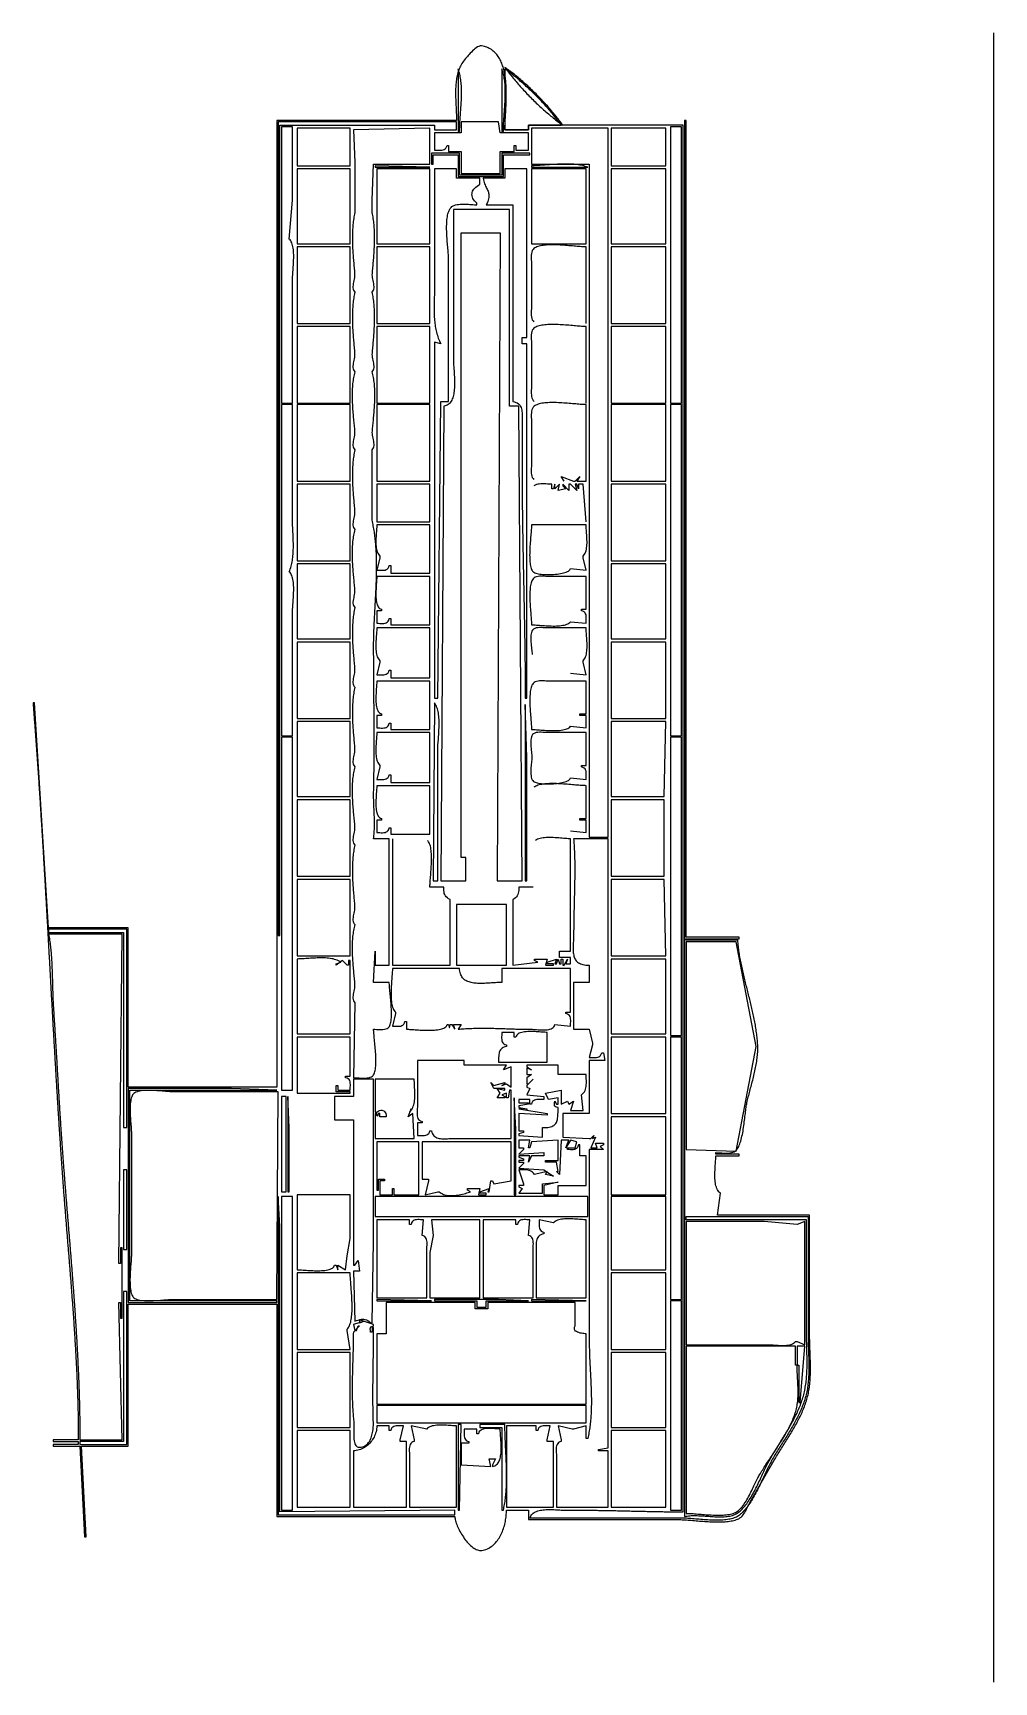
# Model space of a CAD drawing. Header units: metres. Extents: x 134 to 749, y 125 to 1181.
import ezdxf

# ---------------------------------------------------------------- set-up
doc = ezdxf.new("R2010")
doc.units = ezdxf.units.M

msp = doc.modelspace()

# ---------------------------------------------------------------- linework, layer by layer
for p, q in [((419.3461, 1172.4415), (418.4865, 1172.0446)), ((420.2206, 1172.692), (419.3461, 1172.4415)), ((421.1064, 1172.7712), (420.2206, 1172.692)), ((422, 1172.6542), (421.1064, 1172.7712)), ((422.8521, 1172.4203), (422, 1172.6543)), ((423.6724, 1172.152), (422.8521, 1172.4203)), ((749, 1138), (749, 1181)), ((408.9818, 1162.2653), (408.4906, 1161.4733)), ((409.509, 1163.043), (408.9818, 1162.2653)), ((410.0733, 1163.8058), (409.509, 1163.043)), ((410.6759, 1164.5533), (410.0733, 1163.8058)), ((411.318, 1165.2848), (410.6759, 1164.5533)), ((412.0007, 1166), (411.318, 1165.2848)), ((412.5676, 1166.5923), (412.0007, 1166)), ((413.1812, 1167.2626), (412.5676, 1166.5923)), ((413.838, 1167.9859), (413.1812, 1167.2626)), ((414.5343, 1168.7375), (413.838, 1167.9859)), ((415.2668, 1169.4922), (414.5343, 1168.7375)), ((416.0318, 1170.2252), (415.2668, 1169.4922)), ((416.8257, 1170.9116), (416.0318, 1170.2252)), ((417.6451, 1171.5263), (416.8257, 1170.9116)), ((418.4865, 1172.0446), (417.6451, 1171.5263)), ((424.4613, 1171.8502), (423.6724, 1172.152)), ((425.2195, 1171.5157), (424.4613, 1171.8502)), ((425.9475, 1171.1493), (425.2195, 1171.5157)), ((426.6459, 1170.7518), (425.9475, 1171.1493)), ((427.3153, 1170.3242), (426.6459, 1170.7518)), ((427.9562, 1169.8672), (427.3153, 1170.3242)), ((428.5692, 1169.3817), (427.9562, 1169.8672)), ((429.1549, 1168.8686), (428.5692, 1169.3817)), ((429.7139, 1168.3285), (429.1549, 1168.8686)), ((430.2466, 1167.7625), (429.7139, 1168.3285)), ((430.7538, 1167.1712), (430.2466, 1167.7625)), ((431.236, 1166.5556), (430.7538, 1167.1712)), ((431.6938, 1165.9165), (431.236, 1166.5556)), ((432.1276, 1165.2548), (431.6938, 1165.9165)), ((432.5382, 1164.5712), (432.1276, 1165.2548)), ((432.926, 1163.8666), (432.5382, 1164.5712)), ((433.2917, 1163.1418), (432.926, 1163.8666)), ((433.6358, 1162.3977), (433.2917, 1163.1418)), ((433.9589, 1161.635), (433.6358, 1162.3977)), ((434.2615, 1160.8548), (433.9589, 1161.635)), ((404.9786, 1151.0429), (404.8492, 1150.1124)), ((405.1288, 1151.9659), (404.9786, 1151.0429)), ((405.3011, 1152.8809), (405.1288, 1151.9659)), ((405.4965, 1153.7873), (405.3011, 1152.8809)), ((405.7163, 1154.6846), (405.4965, 1153.7873)), ((405.9616, 1155.5723), (405.7163, 1154.6846)), ((406.2336, 1156.4499), (405.9616, 1155.5723)), ((406, 1158), (406, 1118)), ((406.3089, 1157.2175), (406, 1158)), ((406.5334, 1157.3168), (406.2336, 1156.4499)), ((406.5909, 1156.4094), (406.3089, 1157.2175)), ((406.8622, 1158.1726), (406.5334, 1157.3168)), ((406.847, 1155.5768), (406.5909, 1156.4094)), ((407.078, 1154.721), (406.847, 1155.5768)), ((407.2212, 1159.0166), (406.8622, 1158.1726)), ((407.2851, 1153.8433), (407.078, 1154.721)), ((407.6115, 1159.8485), (407.2212, 1159.0166)), ((407.4691, 1152.9447), (407.2851, 1153.8433)), ((407.6311, 1152.0267), (407.4691, 1152.9447)), ((408.0342, 1160.6675), (407.6115, 1159.8485)), ((407.772, 1151.0903), (407.6311, 1152.0267)), ((407.8928, 1150.1369), (407.772, 1151.0903)), ((408.4906, 1161.4733), (408.0342, 1160.6675)), ((434, 1158), (434, 1118)), ((434.3089, 1157.2175), (434, 1158)), ((434.5443, 1160.0576), (434.2615, 1160.8548)), ((434.5909, 1156.4094), (434.3089, 1157.2175)), ((434.8079, 1159.2445), (434.5443, 1160.0576)), ((434.847, 1155.5768), (434.5909, 1156.4094)), ((435.0527, 1158.4163), (434.8079, 1159.2445)), ((435.078, 1154.721), (434.847, 1155.5768)), ((435.2793, 1157.5737), (435.0527, 1158.4163)), ((435.2851, 1153.8433), (435.078, 1154.721)), ((435.4884, 1156.7176), (435.2793, 1157.5737)), ((435.4691, 1152.9447), (435.2851, 1153.8433)), ((435.6311, 1152.0267), (435.4691, 1152.9447)), ((435.6805, 1155.8489), (435.4884, 1156.7176)), ((435.772, 1151.0903), (435.6311, 1152.0267)), ((435.8562, 1154.9684), (435.6805, 1155.8489)), ((435.8928, 1150.1369), (435.772, 1151.0903)), ((436.0161, 1154.0768), (435.8562, 1154.9684)), ((436, 1159), (436.5293, 1158.2554)), ((436.7445, 1158.4706), (436, 1159)), ((436, 1158), (436, 1119)), ((436.74, 1157.4737), (436, 1158)), ((436.1606, 1153.1752), (436.0161, 1154.0768)), ((436.2905, 1152.2642), (436.1606, 1153.1752)), ((436.4063, 1151.3447), (436.2905, 1152.2642)), ((436.5085, 1150.4176), (436.4063, 1151.3447)), ((436.5293, 1158.2554), (437.0717, 1157.5063)), ((437.4844, 1156.9344), (436.74, 1157.4737)), ((437.4936, 1157.9282), (436.7445, 1158.4706)), ((437.0717, 1157.5063), (437.6267, 1156.753)), ((438.233, 1156.3825), (437.4844, 1156.9344)), ((438.2468, 1157.3732), (437.4936, 1157.9282)), ((437.6267, 1156.753), (438.194, 1155.9959)), ((438.194, 1155.9959), (438.7733, 1155.2352)), ((438.9853, 1155.8183), (438.233, 1156.3825)), ((439.004, 1156.8059), (438.2468, 1157.3732)), ((438.7733, 1155.2352), (439.3641, 1154.4714)), ((439.741, 1155.2422), (438.9853, 1155.8183)), ((439.7646, 1156.2266), (439.004, 1156.8059)), ((439.3641, 1154.4714), (439.9662, 1153.7048)), ((440.4997, 1154.6545), (439.741, 1155.2422)), ((440.5284, 1155.6358), (439.7646, 1156.2266)), ((439.9662, 1153.7048), (440.5792, 1152.9358)), ((441.2611, 1154.0556), (440.4997, 1154.6545)), ((441.295, 1155.0337), (440.5284, 1155.6358)), ((440.5792, 1152.9358), (441.2027, 1152.1646)), ((441.2027, 1152.1646), (441.8364, 1151.3917)), ((442.0248, 1153.4458), (441.2611, 1154.0556)), ((442.0641, 1154.4207), (441.295, 1155.0337)), ((441.8364, 1151.3917), (442.4799, 1150.6174)), ((442.7905, 1152.8254), (442.0248, 1153.4458)), ((442.8352, 1153.7972), (442.0641, 1154.4207)), ((443.5578, 1152.195), (442.7905, 1152.8254)), ((443.6081, 1153.1635), (442.8352, 1153.7972)), ((444.3263, 1151.5547), (443.5578, 1152.195)), ((444.3824, 1152.52), (443.6081, 1153.1635)), ((445.0957, 1150.905), (444.3263, 1151.5547)), ((445.1577, 1151.867), (444.3824, 1152.52)), ((445.9338, 1151.2049), (445.1577, 1151.867)), ((446.7101, 1150.534), (445.9338, 1151.2049)), ((404.43, 1143.4325), (404.4257, 1142.4608)), ((404.4257, 1142.4608), (404.4317, 1141.4863)), ((404.4459, 1144.4009), (404.43, 1143.4325)), ((404.4317, 1141.4863), (404.447, 1140.5095)), ((404.4745, 1145.3655), (404.4459, 1144.4009)), ((404.447, 1140.5095), (404.4704, 1139.531)), ((404.517, 1146.3257), (404.4745, 1145.3655)), ((404.5746, 1147.281), (404.517, 1146.3257)), ((404.6484, 1148.2309), (404.5746, 1147.281)), ((404.7395, 1149.1749), (404.6484, 1148.2309)), ((404.8492, 1150.1124), (404.7395, 1149.1749)), ((407.9945, 1149.1677), (407.8928, 1150.1369)), ((408.078, 1148.1839), (407.9945, 1149.1677)), ((408.1444, 1147.1867), (408.078, 1148.1839)), ((408.1946, 1146.1774), (408.1444, 1147.1867)), ((408.2296, 1145.1572), (408.1946, 1146.1774)), ((408.2108, 1139.9361), (408.2371, 1140.9922)), ((408.2504, 1144.1274), (408.2296, 1145.1572)), ((408.2371, 1140.9922), (408.2532, 1142.0436)), ((408.2579, 1143.0891), (408.2504, 1144.1274)), ((408.2532, 1142.0436), (408.2579, 1143.0891)), ((435.9945, 1149.1677), (435.8928, 1150.1369)), ((436.078, 1148.1839), (435.9945, 1149.1677)), ((436.1444, 1147.1867), (436.078, 1148.1839)), ((436.1946, 1146.1774), (436.1444, 1147.1867)), ((436.2296, 1145.1572), (436.1946, 1146.1774)), ((436.2108, 1139.9361), (436.2371, 1140.9922)), ((436.2504, 1144.1274), (436.2296, 1145.1572)), ((436.2371, 1140.9922), (436.2532, 1142.0436)), ((436.2579, 1143.0891), (436.2504, 1144.1274)), ((436.2532, 1142.0436), (436.2579, 1143.0891)), ((436.5977, 1149.4837), (436.5085, 1150.4176)), ((436.6745, 1148.5439), (436.5977, 1149.4837)), ((436.7395, 1147.5988), (436.6745, 1148.5439)), ((436.7932, 1146.6495), (436.7395, 1147.5988)), ((436.8362, 1145.6968), (436.7932, 1146.6495)), ((436.8692, 1144.7414), (436.8362, 1145.6968)), ((436.8926, 1143.7842), (436.8692, 1144.7414)), ((436.907, 1142.826), (436.8926, 1143.7842)), ((436.9022, 1139.9542), (436.9113, 1140.9102)), ((436.913, 1141.8678), (436.907, 1142.826)), ((436.9113, 1140.9102), (436.913, 1141.8678)), ((442.4799, 1150.6174), (443.1329, 1149.8421)), ((443.1329, 1149.8421), (443.795, 1149.0661)), ((443.795, 1149.0661), (444.4659, 1148.2897)), ((444.4659, 1148.2897), (445.1453, 1147.5133)), ((445.8657, 1150.2462), (445.0957, 1150.905)), ((445.1453, 1147.5133), (445.8327, 1146.7373)), ((445.8327, 1146.7373), (446.5279, 1145.962)), ((446.6358, 1149.5787), (445.8657, 1150.2462)), ((446.5279, 1145.962), (447.2304, 1145.1878)), ((447.4058, 1148.9028), (446.6358, 1149.5787)), ((447.4865, 1149.8546), (446.7101, 1150.534)), ((447.2304, 1145.1878), (447.9399, 1144.4149)), ((448.1752, 1148.2189), (447.4058, 1148.9028)), ((448.2625, 1149.1672), (447.4865, 1149.8546)), ((447.9399, 1144.4149), (448.6562, 1143.6439)), ((448.9437, 1147.5273), (448.1752, 1148.2189)), ((449.0378, 1148.4721), (448.2625, 1149.1672)), ((448.6562, 1143.6439), (449.3787, 1142.8749)), ((449.711, 1146.8284), (448.9437, 1147.5273)), ((449.8121, 1147.7695), (449.0378, 1148.4721)), ((449.3787, 1142.8749), (450.1073, 1142.1084)), ((450.4767, 1146.1226), (449.711, 1146.8284)), ((450.5849, 1147.06), (449.8121, 1147.7695)), ((450.1073, 1142.1084), (450.8414, 1141.3447)), ((451.2404, 1145.4102), (450.4767, 1146.1226)), ((451.356, 1146.3438), (450.5849, 1147.06)), ((450.8414, 1141.3447), (451.5808, 1140.5842)), ((452.0018, 1144.6915), (451.2404, 1145.4102)), ((452.1249, 1145.6212), (451.356, 1146.3438)), ((451.5808, 1140.5842), (452.3252, 1139.8272)), ((452.7605, 1143.967), (452.0018, 1144.6915)), ((452.8914, 1144.8927), (452.1249, 1145.6212)), ((453.5162, 1143.2369), (452.7605, 1143.967)), ((453.6551, 1144.1585), (452.8914, 1144.8927)), ((454.2686, 1142.5017), (453.5162, 1143.2369)), ((454.4156, 1143.4191), (453.6551, 1144.1585)), ((455.0171, 1141.7617), (454.2686, 1142.5017)), ((455.1726, 1142.6748), (454.4156, 1143.4191)), ((455.7616, 1141.0172), (455.0171, 1141.7617)), ((455.9258, 1141.9259), (455.1726, 1142.6748)), ((456.5017, 1140.2686), (455.7616, 1141.0172)), ((456.6747, 1141.1727), (455.9258, 1141.9259)), ((457.419, 1140.4157), (456.6747, 1141.1727)), ((404.4704, 1139.531), (404.5007, 1138.5512)), ((404.5007, 1138.5512), (404.5367, 1137.5707)), ((404.5367, 1137.5707), (404.5774, 1136.5901)), ((404.5774, 1136.5901), (404.6214, 1135.6099)), ((404.6214, 1135.6099), (404.6677, 1134.6305)), ((404.6677, 1134.6305), (404.7152, 1133.6525)), ((404.7152, 1133.6525), (404.7625, 1132.6764)), ((404.7625, 1132.6764), (404.8087, 1131.7028)), ((404.8087, 1131.7028), (404.8525, 1130.7321)), ((404.8525, 1130.7321), (404.8927, 1129.7649)), ((407.5949, 1129.3857), (407.6706, 1130.4214)), ((407.6706, 1130.4214), (407.7458, 1131.4646)), ((407.7458, 1131.4646), (407.8195, 1132.5142)), ((407.8195, 1132.5142), (407.8907, 1133.5689)), ((407.8907, 1133.5689), (407.9585, 1134.6275)), ((407.9585, 1134.6275), (408.0217, 1135.6888)), ((408.0217, 1135.6888), (408.0796, 1136.7516)), ((408.0796, 1136.7516), (408.131, 1137.8145)), ((408.131, 1137.8145), (408.1751, 1138.8764)), ((408.1751, 1138.8764), (408.2108, 1139.9361)), ((435.5949, 1129.3857), (435.6706, 1130.4214)), ((435.6706, 1130.4214), (435.7458, 1131.4646)), ((435.7458, 1131.4646), (435.8195, 1132.5142)), ((435.8195, 1132.5142), (435.8907, 1133.5689)), ((435.8907, 1133.5689), (435.9585, 1134.6275)), ((435.9585, 1134.6275), (436.0217, 1135.6888)), ((436.0217, 1135.6888), (436.0796, 1136.7516)), ((436.0796, 1136.7516), (436.131, 1137.8145)), ((436.131, 1137.8145), (436.1751, 1138.8764)), ((436.1751, 1138.8764), (436.2108, 1139.9361)), ((436.489, 1129.779), (436.5398, 1130.6629)), ((436.5398, 1130.6629), (436.5897, 1131.5575)), ((436.5897, 1131.5575), (436.6381, 1132.462)), ((436.6381, 1132.462), (436.6845, 1133.3756)), ((436.6845, 1133.3756), (436.7281, 1134.2974)), ((436.7281, 1134.2974), (436.7686, 1135.2265)), ((436.7686, 1135.2265), (436.8052, 1136.1623)), ((436.8052, 1136.1623), (436.8375, 1137.1038)), ((436.8375, 1137.1038), (436.8648, 1138.0501)), ((436.8648, 1138.0501), (436.8866, 1139.0005)), ((436.8866, 1139.0005), (436.9022, 1139.9542)), ((452.3252, 1139.8272), (453.0741, 1139.0741)), ((453.0741, 1139.0741), (453.8272, 1138.3252)), ((453.8272, 1138.3252), (454.5842, 1137.5808)), ((454.5842, 1137.5808), (455.3447, 1136.8414)), ((455.3447, 1136.8414), (456.1084, 1136.1073)), ((456.1084, 1136.1073), (456.8749, 1135.3787)), ((457.2369, 1139.5163), (456.5017, 1140.2686)), ((456.8749, 1135.3787), (457.6439, 1134.6562)), ((457.9669, 1138.7606), (457.2369, 1139.5163)), ((458.1585, 1139.6552), (457.419, 1140.4157)), ((457.6439, 1134.6562), (458.4149, 1133.94)), ((458.6915, 1138.0018), (457.9669, 1138.7606)), ((458.8926, 1138.8915), (458.1585, 1139.6552)), ((458.4149, 1133.94), (459.1878, 1133.2304)), ((459.4101, 1137.2404), (458.6915, 1138.0018)), ((459.6211, 1138.125), (458.8926, 1138.8915)), ((459.1878, 1133.2304), (459.962, 1132.5279)), ((460.1226, 1136.4767), (459.4101, 1137.2404)), ((460.3437, 1137.3561), (459.6211, 1138.125)), ((459.962, 1132.5279), (460.7373, 1131.8327)), ((460.8284, 1135.711), (460.1226, 1136.4767)), ((461.0599, 1136.585), (460.3437, 1137.3561)), ((460.7373, 1131.8327), (461.5133, 1131.1453)), ((461.5273, 1134.9437), (460.8284, 1135.711)), ((461.7695, 1135.8122), (461.0599, 1136.585)), ((461.5133, 1131.1453), (462.2897, 1130.466)), ((462.2188, 1134.1752), (461.5273, 1134.9437)), ((462.472, 1135.0379), (461.7695, 1135.8122)), ((462.9028, 1133.4058), (462.2188, 1134.1752)), ((462.2897, 1130.466), (463.0661, 1129.795)), ((463.1672, 1134.2626), (462.472, 1135.0379)), ((463.5787, 1132.6358), (462.9028, 1133.4058)), ((463.8546, 1133.4866), (463.1672, 1134.2626)), ((464.2462, 1131.8657), (463.5787, 1132.6358)), ((464.5339, 1132.7102), (463.8546, 1133.4866)), ((464.905, 1131.0958), (464.2462, 1131.8657)), ((465.2049, 1131.9339), (464.5339, 1132.7102)), ((465.5547, 1130.3263), (464.905, 1131.0958)), ((465.867, 1131.1578), (465.2049, 1131.9339)), ((466.195, 1129.5578), (465.5547, 1130.3263)), ((466.52, 1130.3825), (465.867, 1131.1578)), ((467.1635, 1129.6082), (466.52, 1130.3825)), ((749, 969), (749, 1138)), ((405, 1125), (290, 1125)), ((290, 1125), (290, 506)), ((291, 1124), (291, 603)), ((405, 1124), (291, 1124)), ((292, 603), (292, 1122)), ((292, 1122), (391, 1122)), ((293, 1121), (293, 944)), ((300, 1121), (293, 1121)), ((300, 1074), (300, 1121)), ((303, 1120), (303, 1096)), ((337, 1120), (303, 1120)), ((337, 1096), (337, 1120)), ((388, 1120), (339, 1119)), ((388, 1097), (388, 1120)), ((391, 1122), (391, 1119)), ((404.8927, 1129.7649), (404.9282, 1128.8018)), ((404.9282, 1128.8018), (404.9578, 1127.8432)), ((404.9578, 1127.8432), (404.9805, 1126.8897)), ((404.9805, 1126.8897), (404.9949, 1125.9418)), ((404.9949, 1125.9418), (405, 1125)), ((405, 1119), (405, 1124)), ((407.0059, 1118.8482), (407.023, 1119.7188)), ((407.023, 1119.7188), (407.0503, 1120.6106)), ((407.0503, 1120.6106), (407.0869, 1121.5224)), ((407.0869, 1121.5224), (407.1318, 1122.4528)), ((407.1318, 1122.4528), (407.1839, 1123.4007)), ((407.1839, 1123.4007), (407.2423, 1124.3648)), ((407.2423, 1124.3648), (407.3061, 1125.3439)), ((407.3061, 1125.3439), (407.3742, 1126.3368)), ((407.3742, 1126.3368), (407.4457, 1127.3422)), ((407.4457, 1127.3422), (407.5196, 1128.359)), ((407.5196, 1128.359), (407.5949, 1129.3857)), ((408, 1124), (408, 1117)), ((432, 1124), (408, 1124)), ((433, 1117), (432, 1124)), ((435.0059, 1118.8482), (435.023, 1119.7188)), ((435.023, 1119.7188), (435.0503, 1120.6106)), ((435.0503, 1120.6106), (435.0869, 1121.5224)), ((435.0869, 1121.5224), (435.1318, 1122.4528)), ((435.1318, 1122.4528), (435.1839, 1123.4007)), ((435.1839, 1123.4007), (435.2423, 1124.3648)), ((435.2423, 1124.3648), (435.3061, 1125.3439)), ((435.3061, 1125.3439), (435.3742, 1126.3368)), ((435.3742, 1126.3368), (435.4457, 1127.3422)), ((435.4457, 1127.3422), (435.5196, 1128.359)), ((435.5196, 1128.359), (435.5949, 1129.3857)), ((436, 1119), (436.0037, 1119.6458)), ((436.0037, 1119.6458), (436.0145, 1120.3141)), ((436.0145, 1120.3141), (436.0319, 1121.004)), ((436.0319, 1121.004), (436.0552, 1121.7146)), ((436.0552, 1121.7146), (436.0838, 1122.4452)), ((436.0838, 1122.4452), (436.1173, 1123.1948)), ((436.1173, 1123.1948), (436.155, 1123.9628)), ((436.155, 1123.9628), (436.1963, 1124.7481)), ((436.1963, 1124.7481), (436.2408, 1125.55)), ((436.2408, 1125.55), (436.2877, 1126.3676)), ((436.2877, 1126.3676), (436.3365, 1127.2002)), ((436.3365, 1127.2002), (436.3868, 1128.0469)), ((436.3868, 1128.0469), (436.4378, 1128.9067)), ((436.4378, 1128.9067), (436.489, 1129.779)), ((550, 1122), (451, 1122)), ((451, 1122), (451, 1119)), ((451, 1119), (451, 1122)), ((451, 1122), (472, 1122)), ((453, 1120), (453, 1097)), ((502, 1120), (453, 1120)), ((463.0661, 1129.795), (463.8421, 1129.1329)), ((463.8421, 1129.1329), (464.6175, 1128.4799)), ((464.6175, 1128.4799), (465.3918, 1127.8364)), ((465.3918, 1127.8364), (466.1646, 1127.2027)), ((466.1646, 1127.2027), (466.9358, 1126.5792)), ((466.8254, 1128.7905), (466.195, 1129.5578)), ((467.4457, 1128.0249), (466.8254, 1128.7905)), ((466.9358, 1126.5792), (467.7048, 1125.9662)), ((467.7972, 1128.8353), (467.1635, 1129.6082)), ((468.0556, 1127.2611), (467.4457, 1128.0249)), ((467.7048, 1125.9662), (468.4714, 1125.3642)), ((468.4207, 1128.0641), (467.7972, 1128.8353)), ((468.6545, 1126.4997), (468.0556, 1127.2611)), ((469.0337, 1127.2951), (468.4207, 1128.0641)), ((468.4714, 1125.3642), (469.2352, 1124.7733)), ((469.2422, 1125.741), (468.6545, 1126.4997)), ((469.6358, 1126.5285), (469.0337, 1127.2951)), ((469.2352, 1124.7733), (469.9959, 1124.1941)), ((469.8183, 1124.9853), (469.2422, 1125.741)), ((470.2266, 1125.7647), (469.6358, 1126.5285)), ((470.3825, 1124.233), (469.8183, 1124.9853)), ((469.9959, 1124.1941), (470.753, 1123.6268)), ((470.8059, 1125.004), (470.2266, 1125.7647)), ((470.9344, 1123.4844), (470.3825, 1124.233)), ((470.753, 1123.6268), (471.5063, 1123.0717)), ((471.3732, 1124.2469), (470.8059, 1125.004)), ((471.4737, 1122.74), (470.9344, 1123.4844)), ((471.9282, 1123.4936), (471.3732, 1124.2469)), ((472, 1122), (471.4737, 1122.74)), ((471.5063, 1123.0717), (472.2554, 1122.5293)), ((472.4706, 1122.7445), (471.9282, 1123.4936)), ((472.2554, 1122.5293), (473, 1122)), ((473, 1122), (472.4706, 1122.7445)), ((502, 666), (502, 1120)), ((504, 1120), (504, 1096)), ((539, 1120), (504, 1120)), ((539, 1096), (539, 1120)), ((542, 1121), (542, 944)), ((549, 1121), (542, 1121)), ((549, 944), (549, 1121)), ((550, 234), (550, 1122)), ((552, 1125), (551, 1125)), ((551, 1125), (551, 231)), ((552, 602), (552, 1125)), ((339, 1119), (340, 1098)), ((391, 1119), (405, 1119)), ((408, 1117), (391, 1117)), ((391, 1117), (391, 1106)), ((398.7002, 1108.0314), (399, 1109)), ((399, 1109), (400, 1109)), ((400, 1109), (400, 1105)), ((406, 1118), (407, 1118)), ((407, 1118), (407.0059, 1118.8482)), ((451, 1117), (433, 1117)), ((434, 1118), (435, 1118)), ((435, 1118), (435.0059, 1118.8482)), ((451, 1119), (436, 1119)), ((436, 1119), (451, 1119)), ((442, 1105), (442, 1109)), ((442, 1109), (443, 1109)), ((443, 1109), (443, 1106)), ((451, 1106), (451, 1117)), ((389, 1104), (389, 1097)), ((407, 1104), (389, 1104)), ((390, 1097), (390, 1103)), ((390, 1103), (406, 1103)), ((391, 1106), (391.9583, 1105.98)), ((391.9583, 1105.98), (392.9097, 1105.9379)), ((392.9097, 1105.9379), (393.8411, 1105.9006)), ((393.8411, 1105.9006), (394.7394, 1105.895)), ((394.7394, 1105.895), (395.5914, 1105.9479)), ((395.5914, 1105.9479), (396.3842, 1106.0863)), ((396.3842, 1106.0863), (397.1045, 1106.3369)), ((397.1045, 1106.3369), (397.7394, 1106.7268)), ((397.7394, 1106.7268), (398.2756, 1107.2826)), ((398.2756, 1107.2826), (398.7002, 1108.0314)), ((400, 1105), (408, 1105)), ((406, 1103), (406, 1089)), ((407, 1090), (407, 1104)), ((408, 1105), (408, 1091)), ((433, 1091), (433, 1105)), ((433, 1105), (442, 1105)), ((452, 1104), (434, 1104)), ((434, 1104), (434, 1090)), ((435, 1089), (435, 1103)), ((435, 1103), (452, 1103)), ((443, 1106), (451, 1106)), ((452, 1103), (452, 1104)), ((303, 1096), (337, 1096)), ((303, 1094), (303, 1046)), ((337, 1094), (303, 1094)), ((337, 1046), (337, 1094)), ((340, 1098), (339.9722, 1074.0046)), ((351.0278, 1074.0046), (352, 1097)), ((352, 1097), (388, 1097)), ((353, 1096), (353, 1095)), ((388, 1095), (353, 1096)), ((353, 1095), (388, 1095)), ((354, 1094), (354, 1046)), ((388, 1094), (354, 1094)), ((388, 1046), (388, 1094)), ((389, 1097), (390, 1097)), ((391, 1094), (391, 1020)), ((405, 1094), (391, 1094)), ((405, 1088), (405, 1094)), ((420, 1088), (405, 1088)), ((406, 1089), (435, 1089)), ((434, 1090), (407, 1090)), ((408, 1091), (433, 1091)), ((420, 1084), (420, 1088)), ((436, 1088), (422, 1088)), ((422, 1088), (422.1974, 1087.0044)), ((436, 1094), (436, 1088)), ((450, 1094), (436, 1094)), ((450, 986), (450, 1094)), ((453, 1097), (490, 1097)), ((453.8543, 1096.0064), (453, 1096)), ((453, 1096), (453, 1095)), ((453, 1095), (489, 1095)), ((453, 1094), (453, 1046)), ((488, 1094), (453, 1094)), ((454.7321, 1096.0248), (453.8543, 1096.0064)), ((455.6318, 1096.054), (454.7321, 1096.0248)), ((456.552, 1096.0929), (455.6318, 1096.054)), ((457.4913, 1096.1402), (456.552, 1096.0929)), ((458.4482, 1096.1947), (457.4913, 1096.1402)), ((459.4213, 1096.2554), (458.4482, 1096.1947)), ((460.4092, 1096.3209), (459.4213, 1096.2554)), ((461.4104, 1096.3901), (460.4092, 1096.3209)), ((462.4235, 1096.4618), (461.4104, 1096.3901)), ((463.447, 1096.5348), (462.4235, 1096.4618)), ((464.4794, 1096.6079), (463.447, 1096.5348)), ((465.5195, 1096.68), (464.4794, 1096.6079)), ((466.5656, 1096.7498), (465.5195, 1096.68)), ((467.6164, 1096.8162), (466.5656, 1096.7498)), ((468.6705, 1096.878), (467.6164, 1096.8162)), ((469.7263, 1096.9339), (468.6705, 1096.878)), ((470.7825, 1096.9828), (469.7263, 1096.9339)), ((471.8375, 1097.0235), (470.7825, 1096.9828)), ((472.8901, 1097.0549), (471.8375, 1097.0235)), ((473.9387, 1097.0756), (472.8901, 1097.0549)), ((474.9818, 1097.0846), (473.9387, 1097.0756)), ((476.0181, 1097.0807), (474.9818, 1097.0846)), ((477.0461, 1097.0626), (476.0181, 1097.0807)), ((478.0644, 1097.0292), (477.0461, 1097.0626)), ((479.0715, 1096.9793), (478.0644, 1097.0292)), ((480.066, 1096.9116), (479.0715, 1096.9793)), ((481.0464, 1096.8251), (480.066, 1096.9116)), ((482.0113, 1096.7185), (481.0464, 1096.8251)), ((482.9593, 1096.5906), (482.0113, 1096.7185)), ((483.8889, 1096.4402), (482.9593, 1096.5906)), ((484.7987, 1096.2662), (483.8889, 1096.4402)), ((485.6872, 1096.0674), (484.7987, 1096.2662)), ((486.5531, 1095.8426), (485.6872, 1096.0674)), ((487.3948, 1095.5905), (486.5531, 1095.8426)), ((488.2109, 1095.31), (487.3948, 1095.5905)), ((488, 1046), (488, 1094)), ((489, 1095), (488.2109, 1095.31)), ((490, 1097), (490, 666)), ((504, 1096), (539, 1096)), ((504, 1094), (504, 1046)), ((539, 1094), (504, 1094)), ((539, 1046), (539, 1094)), ((414.9351, 1077.4377), (414.9642, 1078.1948)), ((415.0189, 1076.6694), (414.9351, 1077.4377)), ((414.9642, 1078.1948), (415.1044, 1078.9378)), ((415.1044, 1078.9378), (415.3538, 1079.6635)), ((415.3538, 1079.6635), (415.7105, 1080.3689)), ((415.7105, 1080.3689), (416.1727, 1081.0507)), ((416.1727, 1081.0507), (416.7385, 1081.706)), ((416.7385, 1081.706), (417.406, 1082.3317)), ((417.406, 1082.3317), (418.1733, 1082.9247)), ((418.1733, 1082.9247), (419.0386, 1083.4818)), ((419.0386, 1083.4818), (420, 1084)), ((422.1974, 1087.0044), (422.4367, 1086.0814)), ((422.4367, 1086.0814), (422.71, 1085.223)), ((422.71, 1085.223), (423.0096, 1084.4217)), ((423.0096, 1084.4217), (423.3276, 1083.6697)), ((423.3276, 1083.6697), (423.6563, 1082.9594)), ((423.6563, 1082.9594), (423.9879, 1082.2832)), ((423.9879, 1082.2832), (424.3144, 1081.6333)), ((424.3144, 1081.6333), (424.6283, 1081.002)), ((424.6283, 1081.002), (424.9216, 1080.3818)), ((424.9216, 1080.3818), (425.1865, 1079.7648)), ((425.1865, 1079.7648), (425.4153, 1079.1434)), ((425.4153, 1079.1434), (425.6002, 1078.51)), ((425.6002, 1078.51), (425.7333, 1077.8569)), ((425.7333, 1077.8569), (425.8069, 1077.1763)), ((425.8069, 1077.1763), (425.8131, 1076.4607)), ((298, 1049), (300, 1074)), ((339.9722, 1074.0046), (340, 1066)), ((351, 1066), (351.0278, 1074.0046)), ((399.7715, 1065.917), (400.0322, 1066.6854)), ((400.0322, 1066.6854), (400.3273, 1067.4044)), ((400.3273, 1067.4044), (400.6586, 1068.0711)), ((400.6586, 1068.0711), (401.0277, 1068.6821)), ((401.0277, 1068.6821), (401.5235, 1069.291)), ((401.5235, 1069.291), (402.1257, 1069.8069)), ((402.1257, 1069.8069), (402.8234, 1070.2366)), ((402.8234, 1070.2366), (403.6055, 1070.587)), ((403, 1068), (403, 972)), ((439, 1068), (403, 1068)), ((403.6055, 1070.587), (404.4611, 1070.8649)), ((404.4611, 1070.8649), (405.3792, 1071.0772)), ((405.3792, 1071.0772), (406.3487, 1071.2309)), ((406.3487, 1071.2309), (407.3588, 1071.3327)), ((407.3588, 1071.3327), (408.3983, 1071.3896)), ((408.3983, 1071.3896), (409.4564, 1071.4084)), ((409.4564, 1071.4084), (410.5221, 1071.396)), ((410.5221, 1071.396), (411.5842, 1071.3594)), ((411.5842, 1071.3594), (412.632, 1071.3053)), ((412.632, 1071.3053), (413.6543, 1071.2407)), ((413.6543, 1071.2407), (414.6402, 1071.1723)), ((414.6402, 1071.1723), (415.5787, 1071.1072)), ((415.2177, 1075.8931), (415.0189, 1076.6694)), ((415.5331, 1075.112), (415.2177, 1075.8931)), ((415.9672, 1074.329), (415.5331, 1075.112)), ((415.5787, 1071.1072), (416.4588, 1071.0522)), ((416.5218, 1073.5472), (415.9672, 1074.329)), ((416.4588, 1071.0522), (417.2696, 1071.0142)), ((417.1988, 1072.7699), (416.5218, 1073.5472)), ((418, 1072), (417.1988, 1072.7699)), ((417.2696, 1071.0142), (418, 1071)), ((418, 1071), (418, 1072)), ((424.5615, 1072.0874), (424, 1071)), ((424, 1071), (441, 1071)), ((425.0089, 1073.0936), (424.5615, 1072.0874)), ((425.3499, 1074.0264), (425.0089, 1073.0936)), ((425.5925, 1074.8934), (425.3499, 1074.0264)), ((425.7443, 1075.7023), (425.5925, 1074.8934)), ((425.8131, 1076.4607), (425.7443, 1075.7023)), ((439, 942), (439, 1068)), ((441, 1071), (441, 945)), ((338.5847, 1056.2721), (338.5213, 1055.2643)), ((338.6607, 1057.275), (338.5847, 1056.2721)), ((338.75, 1058.2725), (338.6607, 1057.275)), ((338.8529, 1059.264), (338.75, 1058.2725)), ((338.9701, 1060.2493), (338.8529, 1059.264)), ((339.1019, 1061.2276), (338.9701, 1060.2493)), ((339.249, 1062.1987), (339.1019, 1061.2276)), ((339.4119, 1063.1619), (339.249, 1062.1987)), ((339.591, 1064.1169), (339.4119, 1063.1619)), ((339.7868, 1065.063), (339.591, 1064.1169)), ((340, 1066), (339.7868, 1065.063)), ((351.2131, 1065.063), (351, 1066)), ((351.4089, 1064.1169), (351.2131, 1065.063)), ((351.588, 1063.1619), (351.4089, 1064.1169)), ((351.7508, 1062.1987), (351.588, 1063.1619)), ((351.8979, 1061.2276), (351.7508, 1062.1987)), ((352.0298, 1060.2493), (351.8979, 1061.2276)), ((352.1469, 1059.2641), (352.0298, 1060.2493)), ((352.2499, 1058.2725), (352.1469, 1059.2641)), ((352.3391, 1057.275), (352.2499, 1058.2725)), ((352.4151, 1056.2721), (352.3391, 1057.275)), ((352.4785, 1055.2643), (352.4151, 1056.2721)), ((398.7082, 1056.223), (398.7125, 1057.3092)), ((398.7206, 1055.1224), (398.7082, 1056.223)), ((398.7125, 1057.3092), (398.7352, 1058.378)), ((398.7352, 1058.378), (398.7778, 1059.4261)), ((398.7778, 1059.4261), (398.8421, 1060.4503)), ((398.8421, 1060.4503), (398.9295, 1061.4475)), ((398.9295, 1061.4475), (399.0418, 1062.4145)), ((399.0418, 1062.4145), (399.1806, 1063.3482)), ((399.1806, 1063.3482), (399.3473, 1064.2453)), ((399.3473, 1064.2453), (399.5438, 1065.1026)), ((399.5438, 1065.1026), (399.7715, 1065.917)), ((298.4759, 1048.5176), (298, 1049)), ((298.8994, 1047.9537), (298.4759, 1048.5176)), ((299.273, 1047.3137), (298.8994, 1047.9537)), ((299.5992, 1046.603), (299.273, 1047.3137)), ((299.8807, 1045.8272), (299.5992, 1046.603)), ((300.1202, 1044.9919), (299.8807, 1045.8272)), ((303, 1046), (337, 1046)), ((338.3846, 1051.1935), (338.377, 1050.1683)), ((338.377, 1050.1683), (338.379, 1049.141)), ((338.379, 1049.141), (338.3902, 1048.1122)), ((338.4023, 1052.2162), (338.3846, 1051.1935)), ((338.3902, 1048.1122), (338.41, 1047.0824)), ((338.4306, 1053.2359), (338.4023, 1052.2162)), ((338.41, 1047.0824), (338.4379, 1046.0519)), ((338.4702, 1054.2521), (338.4306, 1053.2359)), ((338.4379, 1046.0519), (338.4733, 1045.0213)), ((338.5213, 1055.2643), (338.4702, 1054.2521)), ((352.5297, 1054.2521), (352.4785, 1055.2643)), ((352.5265, 1045.0214), (352.562, 1046.0519)), ((352.5692, 1053.2359), (352.5297, 1054.2521)), ((352.562, 1046.0519), (352.5898, 1047.0824)), ((352.5976, 1052.2162), (352.5692, 1053.2359)), ((352.5898, 1047.0824), (352.6096, 1048.1123)), ((352.6153, 1051.1935), (352.5976, 1052.2162)), ((352.6096, 1048.1123), (352.6208, 1049.1411)), ((352.6228, 1050.1683), (352.6153, 1051.1935)), ((352.6208, 1049.1411), (352.6228, 1050.1683)), ((354, 1046), (388, 1046)), ((398.7482, 1054.0107), (398.7206, 1055.1224)), ((398.7893, 1052.8911), (398.7482, 1054.0107)), ((398.8423, 1051.7666), (398.7893, 1052.8911)), ((398.9056, 1050.6406), (398.8423, 1051.7666)), ((398.9775, 1049.5162), (398.9056, 1050.6406)), ((399.0565, 1048.3965), (398.9775, 1049.5162)), ((399.141, 1047.2847), (399.0565, 1048.3965)), ((399.2293, 1046.1841), (399.141, 1047.2847)), ((399.3198, 1045.0977), (399.2293, 1046.1841)), ((408, 653), (408, 1053)), ((408, 1053), (433, 1053)), ((433, 1053), (431, 638)), ((453, 1046), (488, 1046)), ((504, 1046), (539, 1046)), ((300.3201, 1044.1024), (300.1202, 1044.9919)), ((300.4832, 1043.1644), (300.3201, 1044.1024)), ((300.6119, 1042.1833), (300.4832, 1043.1644)), ((300.709, 1041.1647), (300.6119, 1042.1833)), ((300.777, 1040.114), (300.709, 1041.1647)), ((300.7722, 1034.5725), (300.8105, 1035.7008)), ((300.8186, 1039.0367), (300.777, 1040.114)), ((300.8105, 1035.7008), (300.8327, 1036.8246)), ((300.8363, 1037.9385), (300.8186, 1039.0367)), ((300.8327, 1036.8246), (300.8363, 1037.9385)), ((303, 1044), (303, 995)), ((337, 1044), (303, 1044)), ((337, 995), (337, 1044)), ((338.4733, 1045.0213), (338.5159, 1043.9911)), ((338.5159, 1043.9911), (338.565, 1042.9618)), ((338.565, 1042.9618), (338.6202, 1041.9337)), ((338.6202, 1041.9337), (338.6809, 1040.9075)), ((338.6809, 1040.9075), (338.7467, 1039.8836)), ((338.7467, 1039.8836), (338.8171, 1038.8624)), ((338.8171, 1038.8624), (338.8914, 1037.8445)), ((338.8914, 1037.8445), (338.9693, 1036.8303)), ((338.9693, 1036.8303), (339.0502, 1035.8204)), ((339.0502, 1035.8204), (339.1335, 1034.8151)), ((351.8663, 1034.8152), (351.9496, 1035.8204)), ((351.9496, 1035.8204), (352.0305, 1036.8304)), ((352.0305, 1036.8304), (352.1084, 1037.8446)), ((352.1084, 1037.8446), (352.1827, 1038.8625)), ((352.1827, 1038.8625), (352.2531, 1039.8836)), ((352.2531, 1039.8836), (352.3189, 1040.9075)), ((352.3189, 1040.9075), (352.3796, 1041.9338)), ((352.3796, 1041.9338), (352.4348, 1042.9618)), ((352.4348, 1042.9618), (352.4839, 1043.9912)), ((352.4839, 1043.9912), (352.5265, 1045.0214)), ((354, 1044), (354, 995)), ((388, 1044), (354, 1044)), ((388, 995), (388, 1044)), ((399.411, 1044.0288), (399.3198, 1045.0977)), ((399.5011, 1042.9806), (399.411, 1044.0288)), ((399.5885, 1041.9562), (399.5011, 1042.9806)), ((399.6718, 1040.9588), (399.5885, 1041.9562)), ((399.7492, 1039.9916), (399.6718, 1040.9588)), ((399.8191, 1039.0577), (399.7492, 1039.9916)), ((399.8799, 1038.1603), (399.8191, 1039.0577)), ((399.93, 1037.3027), (399.8799, 1038.1603)), ((399.9678, 1036.488), (399.93, 1037.3027)), ((399.9916, 1035.7194), (399.9678, 1036.488)), ((400, 1035), (399.9916, 1035.7194)), ((400, 945), (400, 1035)), ((452.8877, 1038.8016), (452.8402, 1037.7701)), ((452.8402, 1037.7701), (452.8454, 1036.7311)), ((452.8454, 1036.7311), (452.8836, 1035.7096)), ((452.8836, 1035.7096), (452.9352, 1034.7305)), ((453.0076, 1039.8006), (452.8877, 1038.8016)), ((453.2194, 1040.7422), (453.0076, 1039.8006)), ((453.5429, 1041.6013), (453.2194, 1040.7422)), ((453.9976, 1042.353), (453.5429, 1041.6013)), ((454.6033, 1042.9722), (453.9976, 1042.353)), ((455.1363, 1043.3472), (454.6034, 1042.9723)), ((455.7359, 1043.6837), (455.1363, 1043.3472)), ((456.3984, 1043.9835), (455.7359, 1043.6837)), ((457.1199, 1044.248), (456.3984, 1043.9835)), ((457.8966, 1044.4791), (457.1199, 1044.248)), ((458.7248, 1044.6784), (457.8966, 1044.4791)), ((459.6006, 1044.8475), (458.7248, 1044.6784)), ((460.5202, 1044.9879), (459.6006, 1044.8475)), ((461.4798, 1045.1015), (460.5202, 1044.9879)), ((462.4756, 1045.1898), (461.4798, 1045.1015)), ((463.5038, 1045.2545), (462.4756, 1045.1898)), ((464.5606, 1045.2973), (463.5038, 1045.2545)), ((465.6421, 1045.3197), (464.5606, 1045.2973)), ((466.7447, 1045.3234), (465.6421, 1045.3197)), ((467.8644, 1045.31), (466.7447, 1045.3234)), ((468.9974, 1045.2813), (467.8644, 1045.31)), ((470.14, 1045.2388), (468.9974, 1045.2813)), ((471.2884, 1045.1843), (470.14, 1045.2388)), ((472.4387, 1045.1193), (471.2884, 1045.1843)), ((473.5871, 1045.0454), (472.4387, 1045.1193)), ((474.7298, 1044.9644), (473.5871, 1045.0454)), ((475.8631, 1044.8779), (474.7298, 1044.9644)), ((476.983, 1044.7875), (475.8631, 1044.8779)), ((478.0859, 1044.6949), (476.983, 1044.7875)), ((479.1678, 1044.6017), (478.0859, 1044.6949)), ((480.2251, 1044.5096), (479.1678, 1044.6017)), ((481.2538, 1044.4202), (480.2251, 1044.5096)), ((482.2502, 1044.3351), (481.2538, 1044.4202)), ((483.2104, 1044.2561), (482.2502, 1044.3351)), ((484.1307, 1044.1847), (483.2104, 1044.2561)), ((485.0073, 1044.1226), (484.1307, 1044.1847)), ((485.8363, 1044.0714), (485.0073, 1044.1226)), ((486.614, 1044.0328), (485.8363, 1044.0714)), ((487.3364, 1044.0084), (486.614, 1044.0328)), ((488, 1044), (487.3364, 1044.0084)), ((488, 995), (488, 1044)), ((504, 1044), (504, 995)), ((539, 1044), (504, 1044)), ((539, 995), (539, 1044)), ((300.0802, 1024.2529), (300.1356, 1025.1234)), ((300.1356, 1025.1234), (300.201, 1026.0444)), ((300.201, 1026.0444), (300.2739, 1027.0105)), ((300.2739, 1027.0105), (300.3515, 1028.0162)), ((300.3515, 1028.0162), (300.4314, 1029.0559)), ((300.4314, 1029.0559), (300.5108, 1030.1242)), ((300.5108, 1030.1242), (300.5872, 1031.2155)), ((300.5872, 1031.2155), (300.658, 1032.3243)), ((300.658, 1032.3243), (300.7205, 1033.4451)), ((300.7205, 1033.4451), (300.7722, 1034.5725)), ((339.1335, 1034.8151), (339.2189, 1033.8151)), ((339.2189, 1033.8151), (339.3057, 1032.8207)), ((339.3057, 1032.8207), (339.3935, 1031.8324)), ((339.3935, 1031.8324), (339.4818, 1030.8507)), ((339.4818, 1030.8507), (339.5701, 1029.8762)), ((339.6674, 1024.3521), (339.4999, 1023.4082)), ((339.5701, 1029.8762), (339.6577, 1028.9092)), ((339.6577, 1028.9092), (339.7443, 1027.9503)), ((339.7919, 1025.2725), (339.6674, 1024.3521)), ((339.7443, 1027.9503), (339.8294, 1027)), ((339.8528, 1026.1586), (339.7919, 1025.2725)), ((339.8294, 1027), (339.8528, 1026.1586)), ((351.147, 1026.1586), (351.1705, 1027)), ((351.2079, 1025.2725), (351.147, 1026.1586)), ((351.1705, 1027), (351.2555, 1027.9503)), ((351.3324, 1024.3522), (351.2079, 1025.2725)), ((351.2555, 1027.9503), (351.3421, 1028.9092)), ((351.4999, 1023.4082), (351.3324, 1024.3522)), ((351.3421, 1028.9092), (351.4297, 1029.8762)), ((351.4297, 1029.8762), (351.518, 1030.8508)), ((351.518, 1030.8508), (351.6063, 1031.8324)), ((351.6063, 1031.8324), (351.6941, 1032.8207)), ((351.6941, 1032.8207), (351.7809, 1033.8151)), ((351.7809, 1033.8151), (351.8663, 1034.8152)), ((452.9352, 1034.7305), (452.9805, 1033.819)), ((452.9805, 1033.819), (453, 1033)), ((453, 1033), (453, 1006)), ((300, 1022), (300.0097, 1022.6857)), ((300, 944), (300, 1022)), ((300.0097, 1022.6857), (300.0373, 1023.4385)), ((300.0373, 1023.4385), (300.0802, 1024.2529)), ((338.8125, 1019.6081), (338.7395, 1018.7049)), ((338.7395, 1018.7049), (338.7474, 1017.8417)), ((338.7474, 1017.8417), (338.8567, 1017.029)), ((338.9457, 1020.5406), (338.8125, 1019.6081)), ((338.8567, 1017.029), (339.0882, 1016.2774)), ((339.1184, 1021.4918), (338.9457, 1020.5406)), ((339.0882, 1016.2774), (339.4624, 1015.5975)), ((339.31, 1022.4512), (339.1184, 1021.4918)), ((339.4999, 1023.4082), (339.31, 1022.4512)), ((339.4624, 1015.5975), (340, 1015)), ((339.7868, 1014.063), (339.591, 1013.1169)), ((340, 1015), (339.7868, 1014.063)), ((351, 1015), (351.5375, 1015.5975)), ((351.2131, 1014.063), (351, 1015)), ((351.4089, 1013.1169), (351.2131, 1014.063)), ((351.6898, 1022.4513), (351.4999, 1023.4082)), ((351.5375, 1015.5975), (351.9117, 1016.2774)), ((351.8814, 1021.4919), (351.6898, 1022.4513)), ((352.0542, 1020.5406), (351.8814, 1021.4919)), ((351.9117, 1016.2774), (352.1432, 1017.029)), ((352.1873, 1019.6081), (352.0542, 1020.5406)), ((352.1432, 1017.029), (352.2525, 1017.8417)), ((352.2603, 1018.705), (352.1873, 1019.6081)), ((352.2525, 1017.8417), (352.2603, 1018.705)), ((390.8933, 1013.9486), (390.8631, 1012.939)), ((390.9217, 1014.9583), (390.8933, 1013.9486)), ((390.9471, 1015.9678), (390.9217, 1014.9583)), ((390.9687, 1016.977), (390.9471, 1015.9678)), ((390.9854, 1017.9855), (390.9687, 1016.977)), ((390.9961, 1018.9933), (390.9854, 1017.9855)), ((391, 1020), (390.9961, 1018.9933)), ((338.4702, 1003.2521), (338.4306, 1002.2359)), ((338.5213, 1004.2644), (338.4702, 1003.2521)), ((338.5847, 1005.2722), (338.5213, 1004.2644)), ((338.6607, 1006.275), (338.5847, 1005.2722)), ((338.75, 1007.2725), (338.6607, 1006.275)), ((338.8529, 1008.2641), (338.75, 1007.2725)), ((338.9701, 1009.2493), (338.8529, 1008.2641)), ((339.1019, 1010.2277), (338.9701, 1009.2493)), ((339.249, 1011.1987), (339.1019, 1010.2277)), ((339.4119, 1012.1619), (339.249, 1011.1987)), ((339.591, 1013.1169), (339.4119, 1012.1619)), ((351.588, 1012.162), (351.4089, 1013.1169)), ((351.7508, 1011.1987), (351.588, 1012.162)), ((351.8979, 1010.2277), (351.7508, 1011.1987)), ((352.0298, 1009.2493), (351.8979, 1010.2277)), ((352.1469, 1008.2641), (352.0298, 1009.2493)), ((352.2499, 1007.2725), (352.1469, 1008.2641)), ((352.3391, 1006.2751), (352.2499, 1007.2725)), ((352.4151, 1005.2722), (352.3391, 1006.2751)), ((352.4785, 1004.2644), (352.4151, 1005.2722)), ((352.5297, 1003.2521), (352.4785, 1004.2644)), ((352.5692, 1002.2359), (352.5297, 1003.2521)), ((390.6766, 1004.8912), (390.6754, 1003.8922)), ((390.6754, 1003.8922), (390.6826, 1002.8955)), ((390.6851, 1005.8922), (390.6766, 1004.8912)), ((390.6998, 1006.8951), (390.6851, 1005.8922)), ((390.7198, 1007.8997), (390.6998, 1006.8951)), ((390.744, 1008.9056), (390.7198, 1007.8997)), ((390.7715, 1009.9127), (390.744, 1008.9056)), ((390.8012, 1010.9208), (390.7715, 1009.9127)), ((390.8321, 1011.9296), (390.8012, 1010.9208)), ((390.8631, 1012.939), (390.8321, 1011.9296)), ((452.8836, 1003.2904), (452.8454, 1002.2689)), ((452.9352, 1004.2694), (452.8836, 1003.2904)), ((452.9805, 1005.1809), (452.9352, 1004.2694)), ((453, 1006), (452.9805, 1005.1809)), ((303, 995), (337, 995)), ((303, 993), (303, 944)), ((337, 993), (303, 993)), ((337, 944), (337, 993)), ((338.3846, 1000.1936), (338.377, 999.1684)), ((338.377, 999.1684), (338.379, 998.1411)), ((338.379, 998.1411), (338.3902, 997.1123)), ((338.4023, 1001.2162), (338.3846, 1000.1936)), ((338.3902, 997.1123), (338.41, 996.0825)), ((338.4306, 1002.2359), (338.4023, 1001.2162)), ((338.41, 996.0825), (338.4379, 995.052)), ((338.4379, 995.052), (338.4733, 994.0214)), ((338.4733, 994.0214), (338.5159, 992.9912)), ((338.5159, 992.9912), (338.565, 991.9618)), ((352.4348, 991.9618), (352.4839, 992.9911)), ((352.4839, 992.9911), (352.5265, 994.0214)), ((352.5265, 994.0214), (352.562, 995.0519)), ((352.562, 995.0519), (352.5898, 996.0824)), ((352.5976, 1001.2162), (352.5692, 1002.2359)), ((352.5898, 996.0824), (352.6096, 997.1123)), ((352.6153, 1000.1936), (352.5976, 1001.2162)), ((352.6096, 997.1123), (352.6208, 998.1411)), ((352.6228, 999.1683), (352.6153, 1000.1936)), ((352.6208, 998.1411), (352.6228, 999.1683)), ((354, 995), (388, 995)), ((354, 993), (354, 944)), ((388, 993), (354, 993)), ((388, 944), (388, 993)), ((390.6826, 1002.8955), (390.699, 1001.9013)), ((390.699, 1001.9013), (390.7259, 1000.9099)), ((390.7259, 1000.9099), (390.764, 999.9214)), ((390.764, 999.9214), (390.8146, 998.9362)), ((390.8146, 998.9362), (390.8785, 997.9543)), ((390.8785, 997.9543), (390.9569, 996.9761)), ((390.9569, 996.9761), (391.0507, 996.0017)), ((391.0507, 996.0017), (391.1609, 995.0314)), ((391.1609, 995.0314), (391.2886, 994.0654)), ((391.2886, 994.0654), (391.4347, 993.1039)), ((391.4347, 993.1039), (391.6004, 992.1471)), ((452.8454, 1002.2689), (452.8402, 1001.2299)), ((452.8402, 1001.2299), (452.8877, 1000.1984)), ((452.8877, 1000.1984), (453.0076, 999.1993)), ((453.0076, 999.1993), (453.2195, 998.2577)), ((453.2195, 998.2577), (453.5429, 997.3986)), ((453.5429, 997.3986), (453.9977, 996.6469)), ((453.9977, 996.6469), (454.6034, 996.0278)), ((455.7359, 992.6836), (455.1363, 992.3471)), ((456.3984, 992.9834), (455.7359, 992.6836)), ((457.1199, 993.248), (456.3984, 992.9834)), ((457.8967, 993.4791), (457.1199, 993.248)), ((458.7248, 993.6783), (457.8967, 993.4791)), ((459.6006, 993.8474), (458.7248, 993.6783)), ((460.5202, 993.9879), (459.6006, 993.8474)), ((461.4798, 994.1015), (460.5202, 993.9879)), ((462.4756, 994.1898), (461.4798, 994.1015)), ((463.5038, 994.2545), (462.4756, 994.1898)), ((464.5606, 994.2972), (463.5038, 994.2545)), ((465.6422, 994.3196), (464.5606, 994.2972)), ((466.7447, 994.3233), (465.6422, 994.3196)), ((467.8644, 994.31), (466.7447, 994.3233)), ((468.9974, 994.2813), (467.8644, 994.31)), ((470.14, 994.2388), (468.9974, 994.2813)), ((471.2884, 994.1843), (470.14, 994.2388)), ((472.4387, 994.1193), (471.2884, 994.1843)), ((473.5871, 994.0454), (472.4387, 994.1193)), ((474.7298, 993.9644), (473.5871, 994.0454)), ((475.863, 993.8779), (474.7298, 993.9644)), ((476.983, 993.7875), (475.863, 993.8779)), ((478.0859, 993.6949), (476.983, 993.7875)), ((479.1678, 993.6017), (478.0859, 993.6949)), ((480.225, 993.5096), (479.1678, 993.6017)), ((481.2538, 993.4202), (480.225, 993.5096)), ((482.2502, 993.3351), (481.2538, 993.4202)), ((483.2104, 993.2561), (482.2502, 993.3351)), ((484.1307, 993.1847), (483.2104, 993.2561)), ((485.0073, 993.1226), (484.1307, 993.1847)), ((485.8363, 993.0714), (485.0073, 993.1226)), ((486.614, 993.0328), (485.8363, 993.0714)), ((487.3364, 993.0084), (486.614, 993.0328)), ((488, 993), (487.3364, 993.0084)), ((488, 944), (488, 993)), ((504, 995), (539, 995)), ((504, 993), (504, 944)), ((539, 993), (504, 993)), ((539, 944), (539, 993)), ((338.565, 991.9618), (338.6202, 990.9338)), ((338.6202, 990.9338), (338.6809, 989.9076)), ((338.6809, 989.9076), (338.7467, 988.8836)), ((338.7467, 988.8836), (338.8171, 987.8625)), ((338.8171, 987.8625), (338.8914, 986.8446)), ((338.8914, 986.8446), (338.9693, 985.8304)), ((338.9693, 985.8304), (339.0502, 984.8204)), ((339.0502, 984.8204), (339.1335, 983.8152)), ((339.1335, 983.8152), (339.2189, 982.8151)), ((339.2189, 982.8151), (339.3057, 981.8207)), ((351.6941, 981.8206), (351.7809, 982.815)), ((351.7809, 982.815), (351.8663, 983.8151)), ((351.8663, 983.8151), (351.9496, 984.8204)), ((351.9496, 984.8204), (352.0305, 985.8303)), ((352.0305, 985.8303), (352.1084, 986.8445)), ((352.1084, 986.8445), (352.1827, 987.8624)), ((352.1827, 987.8624), (352.2531, 988.8836)), ((352.2531, 988.8836), (352.3189, 989.9075)), ((352.3189, 989.9075), (352.3796, 990.9337)), ((352.3796, 990.9337), (352.4348, 991.9618)), ((395, 982), (391, 983)), ((391, 983), (391, 755)), ((391.6004, 992.1471), (391.7865, 991.1954)), ((391.7865, 991.1954), (391.9942, 990.2488)), ((391.9942, 990.2488), (392.2245, 989.3076)), ((392.2245, 989.3076), (392.4783, 988.3721)), ((392.4783, 988.3721), (392.7566, 987.4424)), ((392.7566, 987.4424), (393.0606, 986.5188)), ((393.0606, 986.5188), (393.3912, 985.6016)), ((393.3912, 985.6016), (393.7494, 984.6908)), ((393.7494, 984.6908), (394.1362, 983.7868)), ((394.1362, 983.7868), (394.5528, 982.8898)), ((394.5528, 982.8898), (395, 982)), ((447, 982), (447, 986)), ((447, 986), (450, 986)), ((452.8877, 987.8016), (452.8402, 986.77)), ((452.8402, 986.77), (452.8454, 985.731)), ((452.8454, 985.731), (452.8836, 984.7095)), ((452.8836, 984.7095), (452.9352, 983.7305)), ((453.0076, 988.8006), (452.8877, 987.8016)), ((452.9352, 983.7305), (452.9805, 982.819)), ((452.9805, 982.819), (453, 982)), ((453.2194, 989.7422), (453.0076, 988.8006)), ((453.5429, 990.6013), (453.2194, 989.7422)), ((453.9976, 991.353), (453.5429, 990.6013)), ((454.6033, 991.9722), (453.9976, 991.353)), ((455.1363, 992.3471), (454.6034, 991.9722)), ((339.3057, 981.8207), (339.3935, 980.8324)), ((339.4999, 972.4081), (339.31, 971.4512)), ((339.3935, 980.8324), (339.4818, 979.8508)), ((339.4818, 979.8508), (339.5701, 978.8762)), ((339.6674, 973.3521), (339.4999, 972.4081)), ((339.5701, 978.8762), (339.6577, 977.9092)), ((339.6577, 977.9092), (339.7443, 976.9503)), ((339.7919, 974.2724), (339.6674, 973.3521)), ((339.7443, 976.9503), (339.8294, 976)), ((339.8528, 975.1586), (339.7919, 974.2724)), ((339.8294, 976), (339.8528, 975.1586)), ((351.147, 975.1586), (351.1705, 976)), ((351.2079, 974.2725), (351.147, 975.1586)), ((351.1705, 976), (351.2555, 976.9503)), ((351.3324, 973.3521), (351.2079, 974.2725)), ((351.2555, 976.9503), (351.3421, 977.9092)), ((351.4999, 972.4082), (351.3324, 973.3521)), ((351.3421, 977.9092), (351.4297, 978.8762)), ((351.4297, 978.8762), (351.518, 979.8507)), ((351.6898, 971.4512), (351.4999, 972.4082)), ((351.518, 979.8507), (351.6063, 980.8324)), ((351.6063, 980.8324), (351.6941, 981.8206)), ((403, 972), (403.0079, 971.3563)), ((450, 982), (447, 982)), ((450, 755), (450, 982)), ((453, 982), (453, 955)), ((338.8125, 968.6081), (338.7395, 967.7049)), ((338.7395, 967.7049), (338.7474, 966.8417)), ((338.7474, 966.8417), (338.8567, 966.029)), ((338.9456, 969.5405), (338.8125, 968.6081)), ((338.8567, 966.029), (339.0881, 965.2774)), ((339.1184, 970.4918), (338.9456, 969.5405)), ((339.0881, 965.2774), (339.4623, 964.5975)), ((339.31, 971.4512), (339.1184, 970.4918)), ((339.3091, 961.2598), (339.1209, 960.3183)), ((339.5179, 962.1878), (339.3091, 961.2598)), ((339.4623, 964.5975), (340, 964)), ((339.7479, 963.1014), (339.5179, 962.1878)), ((340, 964), (339.7479, 963.1014)), ((351, 964), (351.5375, 964.5975)), ((351.252, 963.1014), (351, 964)), ((351.482, 962.1878), (351.252, 963.1014)), ((351.6908, 961.2598), (351.482, 962.1878)), ((351.5375, 964.5975), (351.9117, 965.2774)), ((351.8814, 970.4918), (351.6898, 971.4512)), ((351.8789, 960.3183), (351.6908, 961.2598)), ((352.0542, 969.5406), (351.8814, 970.4918)), ((351.9117, 965.2774), (352.1432, 966.029)), ((352.1873, 968.6081), (352.0542, 969.5406)), ((352.1432, 966.029), (352.2525, 966.8417)), ((352.2603, 967.7049), (352.1873, 968.6081)), ((352.2525, 966.8417), (352.2603, 967.7049)), ((403.0079, 971.3563), (403.0303, 970.663)), ((403.0303, 970.663), (403.0654, 969.9237)), ((403.0654, 969.9237), (403.111, 969.1418)), ((403.111, 969.1418), (403.1654, 968.3208)), ((403.1654, 968.3208), (403.2264, 967.4641)), ((403.2264, 967.4641), (403.2922, 966.5752)), ((403.2922, 966.5752), (403.3608, 965.6576)), ((403.3608, 965.6576), (403.4302, 964.7148)), ((403.4302, 964.7148), (403.4984, 963.7502)), ((403.4984, 963.7502), (403.5636, 962.7673)), ((403.5636, 962.7673), (403.6237, 961.7695)), ((403.6237, 961.7695), (403.6769, 960.7604)), ((749, 315), (749, 969)), ((338.2341, 951.3689), (338.2121, 950.3363)), ((338.2696, 952.3959), (338.2341, 951.3689)), ((338.3191, 953.4166), (338.2696, 952.3959)), ((338.3834, 954.4303), (338.3191, 953.4166)), ((338.4633, 955.4361), (338.3834, 954.4303)), ((338.5595, 956.4331), (338.4633, 955.4361)), ((338.6726, 957.4207), (338.5595, 956.4331)), ((338.8034, 958.3979), (338.6726, 957.4207)), ((338.9526, 959.3641), (338.8034, 958.3979)), ((339.1209, 960.3183), (338.9526, 959.3641)), ((352.0473, 959.364), (351.8789, 960.3183)), ((352.1965, 958.3979), (352.0473, 959.364)), ((352.3273, 957.4206), (352.1965, 958.3979)), ((352.4404, 956.4331), (352.3273, 957.4206)), ((352.5365, 955.436), (352.4404, 956.4331)), ((352.6164, 954.4303), (352.5365, 955.436)), ((352.6808, 953.4166), (352.6164, 954.4303)), ((352.7303, 952.3959), (352.6808, 953.4166)), ((352.7657, 951.3688), (352.7303, 952.3959)), ((352.7878, 950.3363), (352.7657, 951.3688)), ((403.3921, 950.809), (403.2389, 949.9042)), ((403.5167, 951.7407), (403.3921, 950.809)), ((403.6147, 952.6957), (403.5167, 951.7407)), ((403.6881, 953.6706), (403.6147, 952.6957)), ((403.6769, 960.7604), (403.721, 959.7435)), ((403.7389, 954.6619), (403.6881, 953.6706)), ((403.721, 959.7435), (403.7543, 958.7221)), ((403.7689, 955.6662), (403.7389, 954.6619)), ((403.7543, 958.7221), (403.7747, 957.6998)), ((403.7802, 956.68), (403.7689, 955.6662)), ((403.7747, 957.6998), (403.7802, 956.68)), ((452.9039, 952.2717), (452.8791, 951.2559)), ((452.8791, 951.2559), (452.8893, 950.2254)), ((452.9449, 953.2498), (452.9039, 952.2717)), ((452.9832, 954.1669), (452.9449, 953.2498)), ((453, 955), (452.9832, 954.1669)), ((293, 944), (300, 944)), ((293, 943), (293, 731)), ((300, 943), (293, 943)), ((300, 871), (300, 943)), ((303, 944), (337, 944)), ((303, 943), (303, 894)), ((337, 943), (303, 943)), ((337, 894), (337, 943)), ((338.2121, 950.3363), (338.2027, 949.2991)), ((338.2027, 949.2991), (338.2052, 948.258)), ((338.2052, 948.258), (338.219, 947.2139)), ((338.219, 947.2139), (338.2433, 946.1675)), ((338.2433, 946.1675), (338.2774, 945.1196)), ((338.2774, 945.1196), (338.3206, 944.071)), ((338.3206, 944.071), (338.3721, 943.0226)), ((338.3721, 943.0226), (338.4312, 941.9751)), ((338.4312, 941.9751), (338.4972, 940.9294)), ((338.4972, 940.9294), (338.5695, 939.8862)), ((338.5695, 939.8862), (338.6472, 938.8464)), ((352.3526, 938.8465), (352.4303, 939.8863)), ((352.4303, 939.8863), (352.5026, 940.9294)), ((352.5026, 940.9294), (352.5686, 941.9751)), ((352.5686, 941.9751), (352.6278, 943.0226)), ((352.6278, 943.0226), (352.6793, 944.071)), ((352.6793, 944.071), (352.7224, 945.1196)), ((352.7224, 945.1196), (352.7565, 946.1675)), ((352.7565, 946.1675), (352.7808, 947.2139)), ((352.7808, 947.2139), (352.7946, 948.258)), ((352.7971, 949.2991), (352.7878, 950.3363)), ((352.7946, 948.258), (352.7971, 949.2991)), ((354, 944), (388, 944)), ((354, 943), (354, 894)), ((388, 943), (354, 943)), ((388, 894), (388, 943)), ((393, 755), (395, 945)), ((395, 945), (400, 945)), ((397, 942), (395, 638)), ((397.7585, 942.1644), (397, 942)), ((398.461, 942.4042), (397.7585, 942.1644)), ((399.1095, 942.7161), (398.461, 942.4042)), ((399.706, 943.0965), (399.1095, 942.7161)), ((400.2524, 943.5419), (399.706, 943.0965)), ((400.7506, 944.0488), (400.2524, 943.5419)), ((401.2027, 944.6139), (400.7506, 944.0488)), ((401.6106, 945.2336), (401.2027, 944.6139)), ((401.9762, 945.9044), (401.6106, 945.2336)), ((402.3015, 946.6229), (401.9762, 945.9044)), ((402.5885, 947.3856), (402.3015, 946.6229)), ((402.839, 948.1891), (402.5885, 947.3856)), ((403.0552, 949.0298), (402.839, 948.1891)), ((403.2389, 949.9042), (403.0552, 949.0298)), ((445, 942), (439, 942)), ((441, 945), (442.1076, 944.7687)), ((442.1076, 944.7687), (443.0713, 944.4553)), ((443.0713, 944.4553), (443.9011, 944.0643)), ((443.9011, 944.0643), (444.6069, 943.6002)), ((444.6069, 943.6002), (445.1985, 943.0677)), ((447, 638), (445, 942)), ((445.1985, 943.0677), (445.6859, 942.4713)), ((445.6859, 942.4713), (446.0789, 941.8155)), ((446.0789, 941.8155), (446.3876, 941.105)), ((446.3876, 941.105), (446.6217, 940.3443)), ((446.6217, 940.3443), (446.7911, 939.538)), ((452.8893, 950.2254), (452.9534, 949.2033)), ((452.9534, 949.2033), (453.0902, 948.2127)), ((453.0902, 948.2127), (453.3187, 947.2768)), ((453.6575, 940.5814), (453.3186, 939.7232)), ((453.3187, 947.2768), (453.6576, 946.4186)), ((454.1257, 941.3387), (453.6575, 940.5814)), ((453.6576, 946.4186), (454.1258, 945.6612)), ((454.7422, 941.9722), (454.1257, 941.3387)), ((454.1258, 945.6612), (454.7423, 945.0278)), ((455.2643, 942.3464), (454.7423, 941.9722)), ((455.8542, 942.6823), (455.2643, 942.3464)), ((456.5079, 942.9815), (455.8542, 942.6823)), ((457.2216, 943.2456), (456.5079, 942.9815)), ((457.9914, 943.4763), (457.2216, 943.2456)), ((458.8135, 943.6753), (457.9914, 943.4763)), ((459.6839, 943.8441), (458.8135, 943.6753)), ((460.5989, 943.9843), (459.6839, 943.8441)), ((461.5546, 944.0978), (460.5989, 943.9843)), ((462.547, 944.186), (461.5546, 944.0978)), ((463.5724, 944.2506), (462.547, 944.186)), ((464.6268, 944.2934), (463.5724, 944.2506)), ((465.7064, 944.3158), (464.6268, 944.2934)), ((466.8073, 944.3196), (465.7064, 944.3158)), ((467.9256, 944.3064), (466.8073, 944.3196)), ((469.0576, 944.2778), (467.9256, 944.3064)), ((470.1992, 944.2355), (469.0576, 944.2778)), ((471.3467, 944.1811), (470.1992, 944.2355)), ((472.4962, 944.1163), (471.3467, 944.1811)), ((473.6438, 944.0427), (472.4962, 944.1163)), ((474.7856, 943.9619), (473.6438, 944.0427)), ((475.9178, 943.8757), (474.7856, 943.9619)), ((477.0364, 943.7855), (475.9178, 943.8757)), ((478.1378, 943.6932), (477.0364, 943.7855)), ((479.2179, 943.6002), (478.1378, 943.6932)), ((480.2728, 943.5083), (479.2179, 943.6002)), ((481.2989, 943.4192), (480.2728, 943.5083)), ((482.292, 943.3343), (481.2989, 943.4192)), ((483.2485, 943.2555), (482.292, 943.3343)), ((484.1644, 943.1842), (483.2485, 943.2555)), ((485.0359, 943.1223), (484.1644, 943.1842)), ((485.859, 943.0712), (485.0359, 943.1223)), ((486.63, 943.0327), (485.859, 943.0712)), ((487.3449, 943.0084), (486.63, 943.0327)), ((488, 943), (487.3449, 943.0084)), ((488, 894), (488, 943)), ((504, 944), (539, 944)), ((504, 943), (504, 894)), ((539, 943), (504, 943)), ((539, 894), (539, 943)), ((542, 944), (549, 944)), ((542, 943), (542, 731)), ((549, 943), (542, 943)), ((549, 731), (549, 943)), ((338.6472, 938.8464), (338.7297, 937.8108)), ((338.7297, 937.8108), (338.8162, 936.7801)), ((338.8162, 936.7801), (338.9061, 935.7552)), ((338.9061, 935.7552), (338.9986, 934.7368)), ((338.9986, 934.7368), (339.0929, 933.7258)), ((339.0929, 933.7258), (339.1884, 932.723)), ((339.1884, 932.723), (339.2844, 931.7292)), ((339.2844, 931.7292), (339.3801, 930.7452)), ((339.3801, 930.7452), (339.4748, 929.7717)), ((339.4748, 929.7717), (339.5678, 928.8097)), ((351.432, 928.8097), (351.525, 929.7718)), ((351.525, 929.7718), (351.6197, 930.7452)), ((351.6197, 930.7452), (351.7154, 931.7292)), ((351.7154, 931.7292), (351.8114, 932.7231)), ((351.8114, 932.7231), (351.9069, 933.7259)), ((351.9069, 933.7259), (352.0013, 934.7368)), ((352.0013, 934.7368), (352.0937, 935.7552)), ((352.0937, 935.7552), (352.1836, 936.7801)), ((352.1836, 936.7801), (352.2701, 937.8108)), ((352.2701, 937.8108), (352.3526, 938.8465)), ((446.7911, 939.538), (446.9059, 938.6906)), ((446.9059, 938.6906), (446.9758, 937.8067)), ((446.9758, 937.8067), (447.0109, 936.891)), ((447.0055, 933.9977), (447, 933)), ((447, 933), (447, 900)), ((447.0158, 934.9819), (447.0055, 933.9977)), ((447.0109, 936.891), (447.0209, 935.9478)), ((447.0209, 935.9478), (447.0158, 934.9819)), ((452.8892, 936.7746), (452.879, 935.7441)), ((452.879, 935.7441), (452.9039, 934.7283)), ((452.9533, 937.7967), (452.8892, 936.7746)), ((452.9039, 934.7283), (452.9449, 933.7502)), ((452.9449, 933.7502), (452.9832, 932.8331)), ((453.0902, 938.7872), (452.9533, 937.7967)), ((452.9832, 932.8331), (453, 932)), ((453, 932), (453, 905)), ((453.3186, 939.7232), (453.0902, 938.7872)), ((338.9456, 919.5405), (338.8125, 918.6081)), ((339.1184, 920.4918), (338.9456, 919.5405)), ((339.31, 921.4512), (339.1184, 920.4918)), ((339.4999, 922.4081), (339.31, 921.4512)), ((339.6674, 923.3521), (339.4999, 922.4081)), ((339.5678, 928.8097), (339.6583, 927.8598)), ((339.6583, 927.8598), (339.7458, 926.923)), ((339.7919, 924.2724), (339.6674, 923.3521)), ((339.7458, 926.923), (339.8294, 926)), ((339.8528, 925.1586), (339.7919, 924.2724)), ((339.8294, 926), (339.8528, 925.1586)), ((351.147, 925.1586), (351.1705, 926)), ((351.2079, 924.2725), (351.147, 925.1586)), ((351.1705, 926), (351.254, 926.923)), ((351.3324, 923.3522), (351.2079, 924.2725)), ((351.254, 926.923), (351.3415, 927.8599)), ((351.4999, 922.4082), (351.3324, 923.3522)), ((351.3415, 927.8599), (351.432, 928.8097)), ((351.6898, 921.4513), (351.4999, 922.4082)), ((351.8814, 920.4919), (351.6898, 921.4513)), ((352.0542, 919.5406), (351.8814, 920.4919)), ((352.1873, 918.6081), (352.0542, 919.5406)), ((338.8125, 918.6081), (338.7395, 917.7049)), ((338.7395, 917.7049), (338.7474, 916.8417)), ((338.7474, 916.8417), (338.8567, 916.029)), ((338.9701, 908.2493), (338.8529, 907.2641)), ((338.8567, 916.029), (339.0881, 915.2774)), ((339.1019, 909.2277), (338.9701, 908.2493)), ((339.0881, 915.2774), (339.4623, 914.5975)), ((339.249, 910.1987), (339.1019, 909.2277)), ((339.4119, 911.1619), (339.249, 910.1987)), ((339.591, 912.1169), (339.4119, 911.1619)), ((339.4623, 914.5975), (340, 914)), ((339.7868, 913.063), (339.591, 912.1169)), ((340, 914), (339.7868, 913.063)), ((351, 914), (351.5375, 914.5975)), ((351.0941, 880.0008), (351, 914)), ((351.5375, 914.5975), (351.9117, 915.2774)), ((351.9117, 915.2774), (352.1432, 916.029)), ((352.1432, 916.029), (352.2525, 916.8417)), ((352.2603, 917.705), (352.1873, 918.6081)), ((352.2525, 916.8417), (352.2603, 917.705)), ((338.3846, 899.1935), (338.377, 898.1683)), ((338.377, 898.1683), (338.379, 897.1411)), ((338.4023, 900.2162), (338.3846, 899.1935)), ((338.4306, 901.2359), (338.4023, 900.2162)), ((338.4702, 902.2521), (338.4306, 901.2359)), ((338.5213, 903.2644), (338.4702, 902.2521)), ((338.5847, 904.2722), (338.5213, 903.2644)), ((338.6607, 905.275), (338.5847, 904.2722)), ((338.75, 906.2725), (338.6607, 905.275)), ((338.8529, 907.2641), (338.75, 906.2725)), ((447, 900), (447.0002, 899.0006)), ((447.0002, 899.0006), (447.0011, 898.0011)), ((447.0011, 898.0011), (447.0025, 897.0015)), ((452.8454, 901.2689), (452.8402, 900.2299)), ((452.8402, 900.2299), (452.8877, 899.1984)), ((452.8836, 902.2904), (452.8454, 901.2689)), ((452.9352, 903.2694), (452.8836, 902.2904)), ((452.8877, 899.1984), (453.0076, 898.1993)), ((452.9805, 904.1809), (452.9352, 903.2694)), ((453, 905), (452.9805, 904.1809)), ((453.0076, 898.1993), (453.2195, 897.2577)), ((303, 894), (337, 894)), ((303, 892), (303, 843)), ((337, 892), (303, 892)), ((337, 843), (337, 892)), ((338.379, 897.1411), (338.3902, 896.1123)), ((338.3902, 896.1123), (338.41, 895.0824)), ((338.41, 895.0824), (338.4379, 894.0519)), ((338.4379, 894.0519), (338.4733, 893.0214)), ((338.4733, 893.0214), (338.5159, 891.9912)), ((338.5159, 891.9912), (338.565, 890.9618)), ((338.565, 890.9618), (338.6202, 889.9338)), ((338.6202, 889.9338), (338.6809, 888.9075)), ((338.6809, 888.9075), (338.7467, 887.8836)), ((338.7467, 887.8836), (338.8171, 886.8624)), ((354, 894), (388, 894)), ((354, 892), (354, 868)), ((388, 892), (354, 892)), ((388, 868), (388, 892)), ((447.0025, 897.0015), (447.0044, 896.0018)), ((447.0044, 896.0018), (447.0069, 895.0019)), ((447.0069, 895.0019), (447.0099, 894.0019)), ((447.0099, 894.0019), (447.0135, 893.0018)), ((447.0135, 893.0018), (447.0175, 892.0015)), ((447.0175, 892.0015), (447.0221, 891.0012)), ((447.0221, 891.0012), (447.0272, 890.0007)), ((447.0272, 890.0007), (447.0327, 889.0001)), ((447.0327, 889.0001), (447.0388, 887.9995)), ((447.0388, 887.9995), (447.0453, 886.9987)), ((453.2195, 897.2577), (453.5429, 896.3986)), ((453.5429, 896.3986), (453.9977, 895.6469)), ((453.9977, 895.6469), (454.6034, 895.0278)), ((455.3178, 891.4282), (454.6034, 890.9722)), ((456.1387, 891.7687), (455.3178, 891.4282)), ((457.0469, 892.0081), (456.1387, 891.7687)), ((458.0234, 892.1608), (457.0469, 892.0081)), ((459.049, 892.2413), (458.0234, 892.1608)), ((460.1046, 892.2641), (459.049, 892.2413)), ((461.1712, 892.2437), (460.1046, 892.2641)), ((462.2297, 892.1946), (461.1712, 892.2437)), ((463.2609, 892.1311), (462.2297, 892.1946)), ((464.2457, 892.0679), (463.2609, 892.1311)), ((465.1651, 892.0194), (464.2457, 892.0679)), ((466, 892), (465.1651, 892.0194)), ((466, 889), (466, 892)), ((467, 889), (466, 889)), ((468, 892), (467, 889)), ((471, 892), (468, 889)), ((468, 889), (468, 892)), ((470, 888), (471, 892)), ((475, 889), (470, 888)), ((474, 894), (472, 897)), ((472, 897), (480, 894)), ((477, 888), (473, 892)), ((473, 892), (473, 891)), ((473, 891), (475, 889)), ((478, 892), (477, 892)), ((477, 892), (477, 888)), ((482, 888), (478, 892)), ((480, 894), (481, 894)), ((481, 894), (484, 897)), ((482, 892), (481, 892)), ((481, 892), (482, 888)), ((484, 897), (482, 894)), ((482, 894), (488, 894)), ((483, 889), (482, 892)), ((486, 892), (483, 892)), ((483, 892), (483, 889)), ((488, 868), (486, 892)), ((504, 894), (539, 894)), ((504, 892), (504, 843)), ((539, 892), (504, 892)), ((539, 843), (539, 892)), ((338.8171, 886.8624), (338.8914, 885.8445)), ((338.8914, 885.8445), (338.9693, 884.8304)), ((338.9693, 884.8304), (339.0502, 883.8204)), ((339.0502, 883.8204), (339.1335, 882.8152)), ((339.1335, 882.8152), (339.2189, 881.8151)), ((339.2189, 881.8151), (339.3057, 880.8207)), ((339.3057, 880.8207), (339.3935, 879.8324)), ((339.3935, 879.8324), (339.4818, 878.8507)), ((339.4818, 878.8507), (339.5701, 877.8762)), ((339.5701, 877.8762), (339.6577, 876.9092)), ((339.6577, 876.9092), (339.7443, 875.9503)), ((351, 869), (351.0941, 880.0008)), ((447.0453, 886.9987), (447.0523, 885.9978)), ((447.0523, 885.9978), (447.0597, 884.9968)), ((447.0597, 884.9968), (447.0676, 883.9957)), ((447.0676, 883.9957), (447.076, 882.9945)), ((447.076, 882.9945), (447.0848, 881.9932)), ((447.0848, 881.9932), (447.094, 880.9919)), ((447.094, 880.9919), (447.1036, 879.9904)), ((447.1036, 879.9904), (447.1136, 878.9889)), ((447.1136, 878.9889), (447.1241, 877.9872)), ((447.1241, 877.9872), (447.1349, 876.9855)), ((447.1349, 876.9855), (447.1462, 875.9838)), ((300.0051, 870.0824), (300, 871)), ((300.0199, 869.1521), (300.0051, 870.0824)), ((300.043, 868.2097), (300.0199, 869.1521)), ((300.0735, 867.2563), (300.043, 868.2097)), ((300.11, 866.2926), (300.0735, 867.2563)), ((300.1516, 865.3196), (300.11, 866.2926)), ((338.8125, 867.6081), (338.7395, 866.7049)), ((338.7395, 866.7049), (338.7474, 865.8417)), ((338.9456, 868.5406), (338.8125, 867.6081)), ((339.1184, 869.4918), (338.9456, 868.5406)), ((339.31, 870.4512), (339.1184, 869.4918)), ((339.4999, 871.4082), (339.31, 870.4512)), ((339.6674, 872.3521), (339.4999, 871.4082)), ((339.7919, 873.2725), (339.6674, 872.3521)), ((339.7443, 875.9503), (339.8294, 875)), ((339.8528, 874.1586), (339.7919, 873.2725)), ((339.8294, 875), (339.8528, 874.1586)), ((351.2135, 868.0801), (351, 869)), ((351.4173, 867.1557), (351.2135, 868.0801)), ((351.6116, 866.2269), (351.4173, 867.1557)), ((351.7966, 865.2936), (351.6116, 866.2269)), ((354, 866), (353.9875, 865.2489)), ((354, 868), (388, 868)), ((388, 866), (354, 866)), ((388, 835), (388, 866)), ((447.1462, 875.9838), (447.1578, 874.9819)), ((447.1578, 874.9819), (447.1698, 873.98)), ((447.1698, 873.98), (447.1822, 872.978)), ((447.1822, 872.978), (447.1949, 871.9759)), ((447.1949, 871.9759), (447.2079, 870.9738)), ((447.2079, 870.9738), (447.2214, 869.9716)), ((447.2214, 869.9716), (447.2351, 868.9694)), ((447.2351, 868.9694), (447.2492, 867.9671)), ((447.2492, 867.9671), (447.2636, 866.9648)), ((447.2636, 866.9648), (447.2783, 865.9624)), ((447.2783, 865.9624), (447.2933, 864.9599)), ((453, 866), (452.9908, 865.3459)), ((488, 866), (453, 866)), ((488.0124, 865.2489), (488, 866)), ((300.1969, 864.338), (300.1516, 865.3196)), ((300.2449, 863.3487), (300.1969, 864.338)), ((300.2945, 862.3526), (300.2449, 863.3487)), ((300.3444, 861.3505), (300.2945, 862.3526)), ((300.3935, 860.3433), (300.3444, 861.3505)), ((300.4407, 859.3318), (300.3935, 860.3433)), ((300.4848, 858.3169), (300.4407, 859.3318)), ((300.5246, 857.2995), (300.4848, 858.3169)), ((300.5591, 856.2803), (300.5246, 857.2995)), ((300.587, 855.2604), (300.5591, 856.2803)), ((338.5518, 855.4334), (338.4545, 854.4386)), ((338.666, 856.4191), (338.5518, 855.4334)), ((338.7979, 857.3949), (338.666, 856.4191)), ((338.7474, 865.8417), (338.8567, 865.029)), ((338.9482, 858.3601), (338.7979, 857.3949)), ((338.8567, 865.029), (339.0881, 864.2774)), ((339.1175, 859.3138), (338.9482, 858.3601)), ((339.0881, 864.2774), (339.4623, 863.5975)), ((339.3066, 860.2554), (339.1175, 859.3138)), ((339.5162, 861.1841), (339.3066, 860.2554)), ((339.4623, 863.5975), (340, 863)), ((339.7471, 862.0992), (339.5162, 861.1841)), ((340, 863), (339.7471, 862.0992)), ((351.9724, 864.3561), (351.7966, 865.2936)), ((352.1392, 863.4145), (351.9724, 864.3561)), ((352.2972, 862.4688), (352.1392, 863.4145)), ((352.4466, 861.5192), (352.2972, 862.4688)), ((352.5875, 860.5657), (352.4466, 861.5192)), ((352.7202, 859.6086), (352.5875, 860.5657)), ((352.8447, 858.6479), (352.7202, 859.6086)), ((352.9613, 857.6837), (352.8447, 858.6479)), ((353.0702, 856.7161), (352.9613, 857.6837)), ((353.1715, 855.7452), (353.0702, 856.7161)), ((353.2654, 854.7712), (353.1715, 855.7452)), ((353.4661, 856.4517), (353.4494, 855.3863)), ((353.4494, 855.3863), (353.4584, 854.3312)), ((353.5036, 857.5196), (353.4661, 856.4517)), ((353.5572, 858.5825), (353.5036, 857.5196)), ((353.6223, 859.6329), (353.5572, 858.5825)), ((353.6941, 860.6632), (353.6223, 859.6329)), ((353.7678, 861.6659), (353.6941, 860.6632)), ((353.8388, 862.6333), (353.7678, 861.6659)), ((353.9022, 863.558), (353.8388, 862.6333)), ((353.9533, 864.4324), (353.9022, 863.558)), ((353.9875, 865.2489), (353.9533, 864.4324)), ((447.2933, 864.9599), (447.3086, 863.9574)), ((447.3086, 863.9574), (447.3242, 862.9549)), ((447.3242, 862.9549), (447.34, 861.9523)), ((447.34, 861.9523), (447.3562, 860.9497)), ((447.3562, 860.9497), (447.3726, 859.9471)), ((447.3726, 859.9471), (447.3892, 858.9444)), ((447.3892, 858.9444), (447.4061, 857.9417)), ((447.4061, 857.9417), (447.4233, 856.9389)), ((447.4233, 856.9389), (447.4407, 855.9362)), ((447.4407, 855.9362), (447.4583, 854.9334)), ((452.2939, 855.8317), (452.2071, 854.6947)), ((452.3835, 856.9503), (452.2939, 855.8317)), ((452.4739, 858.0452), (452.3835, 856.9503)), ((452.5632, 859.1115), (452.4739, 858.0452)), ((452.6495, 860.144), (452.5632, 859.1115)), ((452.7306, 861.1377), (452.6495, 860.144)), ((452.8047, 862.0875), (452.7306, 861.1377)), ((452.8697, 862.9883), (452.8047, 862.0875)), ((452.9237, 863.835), (452.8697, 862.9883)), ((452.9648, 864.6226), (452.9237, 863.835)), ((452.9908, 865.3459), (452.9648, 864.6226)), ((488.0466, 864.4324), (488.0124, 865.2489)), ((488.0977, 863.558), (488.0466, 864.4324)), ((488.1611, 862.6333), (488.0977, 863.558)), ((488.2321, 861.6658), (488.1611, 862.6333)), ((488.3058, 860.6632), (488.2321, 861.6658)), ((488.3776, 859.6329), (488.3058, 860.6632)), ((488.4426, 858.5825), (488.3776, 859.6329)), ((488.4963, 857.5195), (488.4426, 858.5825)), ((488.5338, 856.4516), (488.4963, 857.5195)), ((488.5504, 855.3863), (488.5338, 856.4516)), ((488.5414, 854.3311), (488.5504, 855.3863)), ((300.1335, 844.2293), (300.2535, 845.2022)), ((300.2535, 845.2022), (300.3542, 846.1836)), ((300.3542, 846.1836), (300.437, 847.1727)), ((300.437, 847.1727), (300.5028, 848.1687)), ((300.5028, 848.1687), (300.5528, 849.1706)), ((300.5528, 849.1706), (300.5883, 850.1777)), ((300.6073, 854.2404), (300.587, 855.2604)), ((300.5883, 850.1777), (300.6103, 851.1891)), ((300.6187, 853.2213), (300.6073, 854.2404)), ((300.6103, 851.1891), (300.6201, 852.2039)), ((300.6201, 852.2039), (300.6187, 853.2213)), ((338.1963, 849.3525), (338.1853, 848.3181)), ((338.1853, 848.3181), (338.1862, 847.2798)), ((338.1862, 847.2798), (338.1982, 846.2382)), ((338.2198, 850.3821), (338.1963, 849.3525)), ((338.1982, 846.2382), (338.2207, 845.1941)), ((338.2567, 851.4063), (338.2198, 850.3821)), ((338.2207, 845.1941), (338.2529, 844.1482)), ((338.3076, 852.4243), (338.2567, 851.4063)), ((338.3733, 853.4353), (338.3076, 852.4243)), ((338.4545, 854.4386), (338.3733, 853.4353)), ((353.3521, 853.7941), (353.2654, 854.7712)), ((353.4317, 852.8141), (353.3521, 853.7941)), ((353.5045, 851.8313), (353.4317, 852.8141)), ((353.4584, 854.3312), (353.4978, 853.2937)), ((353.4978, 853.2937), (353.5723, 852.2815)), ((353.5706, 850.8457), (353.5045, 851.8313)), ((353.6302, 849.8575), (353.5706, 850.8457)), ((353.5723, 852.2815), (353.6866, 851.302)), ((353.6835, 848.8669), (353.6302, 849.8575)), ((353.7306, 847.8738), (353.6835, 848.8669)), ((353.6866, 851.302), (353.8455, 850.363)), ((353.7717, 846.8785), (353.7306, 847.8738)), ((353.8071, 845.8809), (353.7717, 846.8785)), ((353.8368, 844.8814), (353.8071, 845.8809)), ((353.8611, 843.8798), (353.8368, 844.8814)), ((353.8455, 850.363), (354.0537, 849.4719)), ((356, 845), (354, 837)), ((354.0537, 849.4719), (354.3159, 848.6363)), ((354.3159, 848.6363), (354.6369, 847.8638)), ((354.6369, 847.8638), (355.0214, 847.1618)), ((355.0214, 847.1618), (355.4742, 846.538)), ((355.4742, 846.538), (356, 846)), ((356, 846), (356, 845)), ((447.4583, 854.9334), (447.4761, 853.9306)), ((447.4761, 853.9306), (447.4941, 852.9278)), ((447.4941, 852.9278), (447.5123, 851.925)), ((447.5123, 851.925), (447.5308, 850.9221)), ((447.5308, 850.9221), (447.5494, 849.9193)), ((447.5494, 849.9193), (447.5682, 848.9164)), ((447.5682, 848.9164), (447.5871, 847.9136)), ((447.5871, 847.9136), (447.6062, 846.9107)), ((447.6062, 846.9107), (447.6255, 845.9079)), ((447.6255, 845.9079), (447.6449, 844.905)), ((447.6449, 844.905), (447.6645, 843.9022)), ((451.8562, 847.7684), (451.8445, 846.6441)), ((451.8445, 846.6441), (451.8514, 845.542)), ((451.8514, 845.542), (451.8789, 844.467)), ((451.8846, 848.9098), (451.8562, 847.7684)), ((451.9276, 850.0631), (451.8846, 848.9098)), ((451.9834, 851.2234), (451.9276, 850.0631)), ((452.0499, 852.3854), (451.9834, 851.2234)), ((452.1251, 853.5442), (452.0499, 852.3854)), ((452.2071, 854.6947), (452.1251, 853.5442)), ((486, 846), (486.5257, 846.538)), ((486, 845), (486, 846)), ((488, 837), (486, 845)), ((486.5257, 846.538), (486.9784, 847.1618)), ((486.9784, 847.1618), (487.363, 847.8637)), ((487.363, 847.8637), (487.684, 848.6363)), ((487.684, 848.6363), (487.9462, 849.4719)), ((487.9462, 849.4719), (488.1544, 850.363)), ((488.1544, 850.363), (488.3132, 851.302)), ((488.3132, 851.302), (488.4276, 852.2814)), ((488.4276, 852.2814), (488.502, 853.2936)), ((488.502, 853.2936), (488.5414, 854.3311)), ((298, 836), (298.3445, 836.8573)), ((298.476, 835.5176), (298, 836)), ((298.3445, 836.8573), (298.6595, 837.7309)), ((298.8994, 834.9537), (298.476, 835.5176)), ((298.6595, 837.7309), (298.9461, 838.6199)), ((299.273, 834.3136), (298.8994, 834.9537)), ((298.9461, 838.6199), (299.2054, 839.5234)), ((299.2054, 839.5234), (299.4386, 840.4406)), ((299.5992, 833.603), (299.273, 834.3136)), ((299.4386, 840.4406), (299.6469, 841.3707)), ((299.6469, 841.3707), (299.8314, 842.3127)), ((299.8314, 842.3127), (299.9932, 843.2659)), ((299.9932, 843.2659), (300.1335, 844.2293)), ((303, 843), (337, 843)), ((303, 841), (303, 793)), ((337, 841), (303, 841)), ((337, 793), (337, 841)), ((338.2529, 844.1482), (338.2941, 843.1013)), ((338.2941, 843.1013), (338.3435, 842.0541)), ((338.3435, 842.0541), (338.4005, 841.0074)), ((338.4005, 841.0074), (338.4643, 839.9619)), ((338.4643, 839.9619), (338.5342, 838.9183)), ((338.5342, 838.9183), (338.6095, 837.8774)), ((338.6095, 837.8774), (338.6895, 836.8399)), ((338.6895, 836.8399), (338.7734, 835.8066)), ((338.7734, 835.8066), (338.8605, 834.7781)), ((338.8605, 834.7781), (338.9501, 833.7554)), ((353.8435, 833.7814), (353.8639, 834.7964)), ((353.8801, 842.8765), (353.8611, 843.8798)), ((353.8639, 834.7964), (353.8806, 835.8105)), ((353.894, 841.8714), (353.8801, 842.8765)), ((353.8806, 835.8105), (353.8935, 836.8237)), ((353.8935, 836.8237), (353.9024, 837.8358)), ((353.903, 840.8646), (353.894, 841.8714)), ((353.9024, 837.8358), (353.907, 838.8468)), ((353.9073, 839.8564), (353.903, 840.8646)), ((353.907, 838.8468), (353.9073, 839.8564)), ((354, 837), (354.9583, 836.98)), ((354.9583, 836.98), (355.9097, 836.9379)), ((355.9097, 836.9379), (356.841, 836.9006)), ((356.841, 836.9006), (357.7393, 836.895)), ((357.7393, 836.895), (358.5914, 836.9479)), ((358.5914, 836.9479), (359.3841, 837.0863)), ((359.3841, 837.0863), (360.1045, 837.3369)), ((360.1045, 837.3369), (360.7393, 837.7268)), ((360.7393, 837.7268), (361.2756, 838.2826)), ((361.2756, 838.2826), (361.7002, 839.0314)), ((361.7002, 839.0314), (362, 840)), ((362, 840), (363, 840)), ((363, 840), (363, 835)), ((363, 835), (388, 835)), ((447.6645, 843.9022), (447.6841, 842.8994)), ((447.6841, 842.8994), (447.7039, 841.8965)), ((447.7039, 841.8965), (447.7239, 840.8937)), ((447.7239, 840.8937), (447.7439, 839.891)), ((447.7439, 839.891), (447.764, 838.8882)), ((447.764, 838.8882), (447.7842, 837.8855)), ((447.7842, 837.8855), (447.8045, 836.8828)), ((447.8045, 836.8828), (447.8249, 835.8801)), ((447.8249, 835.8801), (447.8453, 834.8774)), ((447.8453, 834.8774), (447.8658, 833.8748)), ((451.8789, 844.467), (451.929, 843.4244)), ((451.929, 843.4244), (452.0037, 842.4192)), ((452.0037, 842.4192), (452.1049, 841.4565)), ((452.1049, 841.4565), (452.2346, 840.5413)), ((452.2346, 840.5413), (452.3948, 839.6787)), ((452.3948, 839.6787), (452.5874, 838.8739)), ((452.5874, 838.8739), (452.8145, 838.1318)), ((452.8145, 838.1318), (453.078, 837.4576)), ((453.078, 837.4576), (453.3799, 836.8564)), ((453.3799, 836.8564), (453.7222, 836.3333)), ((453.7222, 836.3333), (454.0691, 835.9721)), ((454.0691, 835.9721), (454.5343, 835.6448)), ((454.5343, 835.6448), (455.1086, 835.351)), ((455.1086, 835.351), (455.7827, 835.0901)), ((455.7827, 835.0901), (456.5474, 834.8619)), ((456.5474, 834.8619), (457.3933, 834.6657)), ((457.3933, 834.6657), (458.3113, 834.5013)), ((458.3113, 834.5013), (459.2921, 834.368)), ((459.2921, 834.368), (460.3264, 834.2656)), ((460.3264, 834.2656), (461.4049, 834.1935)), ((465.9768, 834.1997), (467.1379, 834.2727)), ((467.1379, 834.2727), (468.2877, 834.3734)), ((468.2877, 834.3734), (469.4171, 834.5013)), ((469.4171, 834.5013), (470.5166, 834.656)), ((470.5166, 834.656), (471.5771, 834.8371)), ((471.5771, 834.8371), (472.5894, 835.0441)), ((472.5894, 835.0441), (473.5441, 835.2765)), ((473.5441, 835.2765), (474.432, 835.534)), ((474.432, 835.534), (475.2439, 835.8161)), ((475.2439, 835.8161), (475.9705, 836.1223)), ((475.9705, 836.1223), (476.6025, 836.4522)), ((476.6025, 836.4522), (477.1307, 836.8054)), ((477.1307, 836.8054), (477.5459, 837.1813)), ((477.5459, 837.1813), (477.8387, 837.5797)), ((477.8387, 837.5797), (478, 838)), ((478, 838), (488, 837)), ((504, 843), (539, 843)), ((504, 841), (504, 793)), ((539, 841), (504, 841)), ((539, 793), (539, 841)), ((299.8808, 832.8272), (299.5992, 833.603)), ((300.1202, 831.9919), (299.8808, 832.8272)), ((300.3202, 831.1024), (300.1202, 831.9919)), ((300.4832, 830.1644), (300.3202, 831.1024)), ((300.612, 829.1833), (300.4832, 830.1644)), ((300.7091, 828.1647), (300.612, 829.1833)), ((300.7771, 827.114), (300.7091, 828.1647)), ((300.8186, 826.0367), (300.7771, 827.114)), ((300.8105, 822.7008), (300.8327, 823.8246)), ((300.8363, 824.9384), (300.8186, 826.0367)), ((300.8327, 823.8246), (300.8363, 824.9384)), ((338.9501, 833.7554), (339.0415, 832.7389)), ((339.0415, 832.7389), (339.134, 831.7297)), ((339.134, 831.7297), (339.2268, 830.7282)), ((339.2268, 830.7282), (339.3193, 829.7354)), ((339.3193, 829.7354), (339.4106, 828.752)), ((339.4106, 828.752), (339.5001, 827.7786)), ((339.5001, 827.7786), (339.5871, 826.816)), ((339.5871, 826.816), (339.6708, 825.8651)), ((339.6708, 825.8651), (339.7505, 824.9264)), ((339.7505, 824.9264), (339.8256, 824.0008)), ((339.8256, 824.0007), (339.8378, 823.1329)), ((353.476, 823.8385), (353.4469, 822.7433)), ((353.5213, 824.9287), (353.476, 823.8385)), ((353.4765, 823.6084), (353.5239, 824.6259)), ((353.5789, 826.0045), (353.5213, 824.9287)), ((353.5239, 824.6259), (353.5694, 825.6436)), ((353.5694, 825.6436), (353.6128, 826.6615)), ((353.6448, 827.057), (353.5789, 826.0045)), ((353.6128, 826.6615), (353.6539, 827.6795)), ((353.7149, 828.0769), (353.6448, 827.057)), ((353.6539, 827.6795), (353.6926, 828.6973)), ((353.6926, 828.6973), (353.7287, 829.715)), ((353.7853, 829.055), (353.7149, 828.0769)), ((353.7287, 829.715), (353.762, 830.7323)), ((353.762, 830.7323), (353.7924, 831.7492)), ((353.8519, 829.9824), (353.7853, 829.055)), ((353.7924, 831.7492), (353.8196, 832.7656)), ((353.8196, 832.7656), (353.8435, 833.7814)), ((353.9106, 830.8497), (353.8519, 829.9824)), ((353.9576, 831.6478), (353.9106, 830.8497)), ((353.9887, 832.3676), (353.9576, 831.6478)), ((354, 833), (353.9887, 832.3676)), ((388, 833), (354, 833)), ((388, 802), (388, 833)), ((447.8658, 833.8748), (447.8864, 832.8722)), ((447.8864, 832.8722), (447.907, 831.8697)), ((447.907, 831.8697), (447.9276, 830.8672)), ((447.9276, 830.8672), (447.9482, 829.8647)), ((447.9482, 829.8647), (447.9689, 828.8623)), ((447.9689, 828.8623), (447.9896, 827.86)), ((447.9896, 827.86), (448.0103, 826.8577)), ((448.0103, 826.8577), (448.031, 825.8554)), ((448.031, 825.8554), (448.0517, 824.8532)), ((448.0517, 824.8532), (448.0723, 823.8511)), ((448.0723, 823.8511), (448.0929, 822.849)), ((452.0652, 824.3517), (452.0012, 823.323)), ((452.1546, 825.3442), (452.0652, 824.3517)), ((452.2716, 826.2956), (452.1546, 825.3442)), ((452.418, 827.2012), (452.2716, 826.2956)), ((452.5959, 828.0559), (452.418, 827.2012)), ((452.8073, 828.8549), (452.5959, 828.0559)), ((453.0542, 829.5933), (452.8073, 828.8549)), ((453.3385, 830.2663), (453.0542, 829.5933)), ((453.6623, 830.869), (453.3385, 830.2663)), ((454.0277, 831.3966), (453.6623, 830.869)), ((454.6611, 832.0132), (454.0277, 831.3966)), ((455.4252, 832.4667), (454.6611, 832.0132)), ((456.2929, 832.7803), (455.4252, 832.4667)), ((457.2373, 832.9771), (456.2929, 832.7803)), ((458.2314, 833.0801), (457.2373, 832.9771)), ((459.248, 833.1127), (458.2314, 833.0801)), ((460.2601, 833.0978), (459.248, 833.1127)), ((461.2409, 833.0586), (460.2601, 833.0978)), ((462.1632, 833.0183), (461.2409, 833.0586)), ((461.4049, 834.1935), (462.5185, 834.1513)), ((463, 833), (462.1632, 833.0183)), ((462.5185, 834.1513), (463.6579, 834.1386)), ((488, 833), (463, 833)), ((463.6579, 834.1386), (464.8137, 834.1548)), ((464.8137, 834.1548), (465.9768, 834.1997)), ((488, 812), (488, 833)), ((300.201, 813.0444), (300.2739, 814.0106)), ((300.2739, 814.0106), (300.3515, 815.0162)), ((300.3515, 815.0162), (300.4314, 816.056)), ((300.4314, 816.056), (300.5108, 817.1242)), ((300.5108, 817.1242), (300.5872, 818.2155)), ((300.5872, 818.2155), (300.658, 819.3243)), ((300.658, 819.3243), (300.7205, 820.4452)), ((300.7205, 820.4452), (300.7722, 821.5725)), ((300.7722, 821.5725), (300.8105, 822.7008)), ((338.7469, 816.7492), (338.7269, 815.8985)), ((338.7269, 815.8985), (338.8169, 815.0894)), ((338.8515, 817.6328), (338.7469, 816.7492)), ((338.8169, 815.0894), (339.0422, 814.3308)), ((339.0154, 818.5405), (338.8515, 817.6328)), ((339.2133, 819.4635), (339.0154, 818.5405)), ((339.0422, 814.3308), (339.4281, 813.6314)), ((339.4198, 820.393), (339.2133, 819.4635)), ((339.6096, 821.3202), (339.4198, 820.393)), ((339.4281, 813.6314), (340, 813)), ((339.7574, 822.2365), (339.6096, 821.3202)), ((339.8378, 823.1329), (339.7574, 822.2365)), ((352.8809, 812.4629), (352.9375, 813.4705)), ((352.9375, 813.4705), (352.9941, 814.4796)), ((352.9941, 814.4796), (353.0506, 815.49)), ((353.0506, 815.49), (353.1067, 816.5017)), ((353.1067, 816.5017), (353.1624, 817.5144)), ((353.1624, 817.5144), (353.2174, 818.5282)), ((353.2174, 818.5282), (353.2716, 819.5429)), ((353.2716, 819.5429), (353.3248, 820.5583)), ((353.3248, 820.5583), (353.3768, 821.5745)), ((353.3768, 821.5745), (353.4275, 822.5912)), ((353.4275, 822.5912), (353.4765, 823.6084)), ((353.4469, 822.7433), (353.4382, 821.6522)), ((353.4382, 821.6522), (353.4537, 820.5742)), ((353.4537, 820.5742), (353.4977, 819.5186)), ((353.4977, 819.5186), (353.574, 818.4945)), ((353.574, 818.4945), (353.6866, 817.511)), ((353.6866, 817.511), (353.8397, 816.5774)), ((353.8397, 816.5774), (354.0371, 815.7028)), ((354.0371, 815.7028), (354.283, 814.8962)), ((354.283, 814.8962), (354.5813, 814.1669)), ((354.5813, 814.1669), (354.936, 813.5241)), ((354.936, 813.5241), (355.3513, 812.9768)), ((448.0929, 822.849), (448.1135, 821.847)), ((448.1135, 821.847), (448.1341, 820.8451)), ((448.1341, 820.8451), (448.1546, 819.8432)), ((448.1546, 819.8432), (448.175, 818.8414)), ((448.175, 818.8414), (448.1954, 817.8397)), ((448.1954, 817.8397), (448.2157, 816.8381)), ((448.2157, 816.8381), (448.2359, 815.8365)), ((448.2359, 815.8365), (448.256, 814.835)), ((448.256, 814.835), (448.276, 813.8336)), ((448.276, 813.8336), (448.296, 812.8323)), ((451.9607, 822.263), (451.9416, 821.1766)), ((451.9416, 821.1766), (451.9421, 820.0687)), ((451.9421, 820.0687), (451.96, 818.944)), ((451.96, 818.944), (451.9934, 817.8076)), ((452.0012, 823.323), (451.9607, 822.263)), ((451.9934, 817.8076), (452.0403, 816.6643)), ((452.0403, 816.6643), (452.0986, 815.5189)), ((452.0986, 815.5189), (452.1664, 814.3763)), ((452.1664, 814.3763), (452.2417, 813.2415)), ((452.2417, 813.2415), (452.3225, 812.1192)), ((300, 809), (300.0097, 809.6857)), ((300, 731), (300, 809)), ((300.0097, 809.6857), (300.0373, 810.4385)), ((300.0373, 810.4385), (300.0802, 811.2529)), ((300.0802, 811.2529), (300.1356, 812.1234)), ((300.1356, 812.1234), (300.201, 813.0444)), ((338.5847, 803.2722), (338.5213, 802.2644)), ((338.6607, 804.275), (338.5847, 803.2722)), ((338.75, 805.2725), (338.6607, 804.275)), ((338.8529, 806.2641), (338.75, 805.2725)), ((338.9701, 807.2493), (338.8529, 806.2641)), ((339.1019, 808.2277), (338.9701, 807.2493)), ((339.249, 809.1987), (339.1019, 808.2277)), ((339.4119, 810.1619), (339.249, 809.1987)), ((339.591, 811.1169), (339.4119, 810.1619)), ((339.7868, 812.063), (339.591, 811.1169)), ((340, 813), (339.7868, 812.063)), ((352.3573, 802.4905), (352.4035, 803.4776)), ((352.4035, 803.4776), (352.4517, 804.4673)), ((352.4517, 804.4673), (352.5014, 805.4594)), ((352.5014, 805.4594), (352.5526, 806.4538)), ((352.5526, 806.4538), (352.6052, 807.4504)), ((352.6052, 807.4504), (352.6588, 808.4491)), ((352.6588, 808.4491), (352.7134, 809.4498)), ((352.7134, 809.4498), (352.7687, 810.4525)), ((352.7687, 810.4525), (352.8246, 811.4569)), ((352.8246, 811.4569), (352.8809, 812.4629)), ((357, 811), (354, 811)), ((354, 811), (354, 803)), ((354, 803), (354.9583, 802.98)), ((354.9583, 802.98), (355.9097, 802.9379)), ((355.3513, 812.9768), (355.831, 812.5343)), ((355.831, 812.5343), (356.3792, 812.2056)), ((355.9097, 802.9379), (356.841, 802.9006)), ((356.3792, 812.2056), (357, 812)), ((356.841, 802.9006), (357.7393, 802.895)), ((357, 812), (357, 811)), ((357.7393, 802.895), (358.5914, 802.948)), ((358.5914, 802.948), (359.3841, 803.0863)), ((359.3841, 803.0863), (360.1045, 803.337)), ((360.1045, 803.337), (360.7393, 803.7268)), ((360.7393, 803.7268), (361.2756, 804.2826)), ((361.2756, 804.2826), (361.7002, 805.0314)), ((361.7002, 805.0314), (362, 806)), ((362, 806), (363, 806)), ((363, 806), (363, 802)), ((448.296, 812.8323), (448.3158, 811.8311)), ((448.3158, 811.8311), (448.3354, 810.83)), ((448.3354, 810.83), (448.355, 809.829)), ((448.355, 809.829), (448.3744, 808.8281)), ((448.3744, 808.8281), (448.3937, 807.8273)), ((448.3937, 807.8273), (448.4128, 806.8266)), ((448.4128, 806.8266), (448.4317, 805.826)), ((448.4317, 805.826), (448.4505, 804.8255)), ((448.4505, 804.8255), (448.4691, 803.8251)), ((448.4691, 803.8251), (448.4876, 802.8249)), ((448.4876, 802.8249), (448.5058, 801.8247)), ((452.3225, 812.1192), (452.4067, 811.0144)), ((452.4067, 811.0144), (452.4924, 809.932)), ((452.4924, 809.932), (452.5776, 808.8767)), ((452.5776, 808.8767), (452.6602, 807.8536)), ((452.6602, 807.8536), (452.7384, 806.8674)), ((452.7384, 806.8674), (452.81, 805.9231)), ((452.81, 805.9231), (452.873, 805.0255)), ((452.873, 805.0255), (452.9256, 804.1795)), ((452.9256, 804.1795), (452.9656, 803.39)), ((452.9656, 803.39), (452.991, 802.6619)), ((452.991, 802.6619), (453, 802)), ((475.5382, 802.3754), (476.2662, 802.7016)), ((476.2662, 802.7016), (476.9232, 803.0791)), ((476.9232, 803.0791), (477.5031, 803.5108)), ((477.5031, 803.5108), (478, 804)), ((478, 804), (488, 803)), ((485, 811), (485, 812)), ((485, 812), (488, 812)), ((485.9685, 810.7002), (485, 811)), ((486.7173, 810.2756), (485.9685, 810.7002)), ((487.2731, 809.7393), (486.7173, 810.2756)), ((487.6629, 809.1045), (487.2731, 809.7393)), ((487.9136, 808.3841), (487.6629, 809.1045)), ((488.0519, 807.5914), (487.9136, 808.3841)), ((488, 803), (488.0199, 803.9583)), ((488.0199, 803.9583), (488.062, 804.9097)), ((488.1049, 806.7393), (488.0519, 807.5914)), ((488.062, 804.9097), (488.0993, 805.841)), ((488.0993, 805.841), (488.1049, 806.7393)), ((303, 793), (337, 793)), ((338.3846, 798.1936), (338.377, 797.1684)), ((338.377, 797.1684), (338.379, 796.1411)), ((338.379, 796.1411), (338.3902, 795.1123)), ((338.4023, 799.2162), (338.3846, 798.1936)), ((338.3902, 795.1123), (338.41, 794.0825)), ((338.4306, 800.2359), (338.4023, 799.2162)), ((338.41, 794.0825), (338.4379, 793.052)), ((338.4702, 801.2521), (338.4306, 800.2359)), ((338.4379, 793.052), (338.4733, 792.0214)), ((338.5213, 802.2644), (338.4702, 801.2521)), ((338.4733, 792.0214), (338.5159, 790.9912)), ((352.0191, 791.8319), (352.0337, 792.7837)), ((352.0337, 792.7837), (352.052, 793.7393)), ((352.052, 793.7393), (352.0739, 794.6986)), ((352.0739, 794.6986), (352.0992, 795.6614)), ((352.0992, 795.6614), (352.1277, 796.6276)), ((352.1277, 796.6276), (352.1594, 797.5971)), ((352.1594, 797.5971), (352.1939, 798.5698)), ((352.1939, 798.5698), (352.2311, 799.5456)), ((352.2311, 799.5456), (352.2709, 800.5244)), ((352.2709, 800.5244), (352.313, 801.5061)), ((352.313, 801.5061), (352.3573, 802.4905)), ((353.5527, 792.6242), (353.492, 791.5558)), ((353.6223, 793.6768), (353.5527, 792.6242)), ((353.6967, 794.7066), (353.6223, 793.6768)), ((353.7714, 795.7063), (353.6967, 794.7066)), ((353.8422, 796.6686), (353.7714, 795.7063)), ((353.9047, 797.5864), (353.8422, 796.6686)), ((353.9548, 798.4523), (353.9047, 797.5864)), ((353.9879, 799.2593), (353.9548, 798.4523)), ((354, 800), (353.9879, 799.2593)), ((388, 800), (354, 800)), ((363, 802), (388, 802)), ((388, 768), (388, 800)), ((448.5058, 801.8247), (448.5238, 800.8247)), ((448.5238, 800.8247), (448.5416, 799.8248)), ((448.5416, 799.8248), (448.5592, 798.825)), ((448.5592, 798.825), (448.5766, 797.8254)), ((448.5766, 797.8254), (448.5938, 796.8259)), ((448.5938, 796.8259), (448.6107, 795.8265)), ((448.6107, 795.8265), (448.6273, 794.8273)), ((448.6273, 794.8273), (448.6437, 793.8282)), ((448.6437, 793.8282), (448.6599, 792.8292)), ((448.6599, 792.8292), (448.6757, 791.8304)), ((452.5062, 794.3073), (452.494, 793.2485)), ((452.494, 793.2485), (452.5333, 792.1573)), ((452.5807, 795.3209), (452.5062, 794.3073)), ((452.5333, 792.1573), (452.6129, 791.0467)), ((452.7286, 796.2765), (452.5807, 795.3209)), ((452.9608, 797.1611), (452.7286, 796.2765)), ((453.2884, 797.9621), (452.9608, 797.1611)), ((453, 802), (453.7043, 801.9895)), ((453.7222, 798.6666), (453.2884, 797.9621)), ((453.7043, 801.9895), (454.4758, 801.9601)), ((454.3341, 799.2614), (453.7222, 798.6666)), ((455.1105, 799.6862), (454.3341, 799.2614)), ((454.4758, 801.9601), (455.3083, 801.9148)), ((456.016, 799.9663), (455.1105, 799.6862)), ((455.3083, 801.9148), (456.1959, 801.8567)), ((457.0152, 800.127), (456.016, 799.9663)), ((456.1959, 801.8567), (457.1326, 801.7889)), ((458.0728, 800.1935), (457.0152, 800.127)), ((457.1326, 801.7889), (458.1124, 801.7143)), ((459.1534, 800.1913), (458.0728, 800.1935)), ((458.1124, 801.7143), (459.1292, 801.6361)), ((459.1292, 801.6361), (460.1771, 801.5573)), ((460.2218, 800.1455), (459.1534, 800.1913)), ((460.1771, 801.5573), (461.25, 801.4809)), ((461.2426, 800.0815), (460.2218, 800.1455)), ((462.1804, 800.0246), (461.2426, 800.0815)), ((461.25, 801.4809), (462.342, 801.41)), ((463, 800), (462.1804, 800.0246)), ((462.342, 801.41), (463.447, 801.3476)), ((488, 800), (463, 800)), ((463.447, 801.3476), (464.5591, 801.2968)), ((464.5591, 801.2968), (465.6721, 801.2606)), ((465.6721, 801.2606), (466.7802, 801.2422)), ((466.7802, 801.2422), (467.8774, 801.2444)), ((467.8774, 801.2444), (468.9575, 801.2705)), ((468.9575, 801.2705), (470.0146, 801.3234)), ((470.0146, 801.3234), (471.0428, 801.4062)), ((471.0428, 801.4062), (472.0359, 801.522)), ((472.0359, 801.522), (472.988, 801.6737)), ((472.988, 801.6737), (473.8931, 801.8645)), ((473.8931, 801.8645), (474.7452, 802.0974)), ((474.7452, 802.0974), (475.5382, 802.3754)), ((488.012, 799.2593), (488, 800)), ((488.0451, 798.4523), (488.012, 799.2593)), ((488.0952, 797.5864), (488.0451, 798.4523)), ((488.1577, 796.6686), (488.0952, 797.5864)), ((488.2285, 795.7063), (488.1577, 796.6686)), ((488.3032, 794.7066), (488.2285, 795.7063)), ((488.3776, 793.6768), (488.3032, 794.7066)), ((488.4472, 792.6241), (488.3776, 793.6768)), ((488.5079, 791.5558), (488.4472, 792.6241)), ((504, 793), (539, 793)), ((303, 791), (303, 742)), ((337, 791), (303, 791)), ((337, 742), (337, 791)), ((338.5159, 790.9912), (338.565, 789.9618)), ((338.565, 789.9618), (338.6202, 788.9338)), ((338.6202, 788.9338), (338.6809, 787.9076)), ((338.6809, 787.9076), (338.7467, 786.8836)), ((338.7467, 786.8836), (338.8171, 785.8625)), ((338.8171, 785.8625), (338.8914, 784.8446)), ((338.8914, 784.8446), (338.9693, 783.8304)), ((338.9693, 783.8304), (339.0502, 782.8204)), ((339.0502, 782.8204), (339.1335, 781.8152)), ((339.1335, 781.8152), (339.2189, 780.8151)), ((352, 789), (352.0021, 789.9399)), ((352.0003, 788.0004), (352, 789)), ((352.0011, 787.0009), (352.0003, 788.0004)), ((352.0025, 786.0012), (352.0011, 787.0009)), ((352.0021, 789.9399), (352.0086, 790.8839)), ((352.0043, 785.0016), (352.0025, 786.0012)), ((352.0066, 784.0019), (352.0043, 785.0016)), ((352.0093, 783.0021), (352.0066, 784.0019)), ((352.0086, 790.8839), (352.0191, 791.8319)), ((352.0125, 782.0023), (352.0093, 783.0021)), ((352.0161, 781.0025), (352.0125, 782.0023)), ((353.4149, 789.401), (353.4071, 788.329)), ((353.4071, 788.329), (353.4255, 787.2702)), ((353.4447, 790.479), (353.4149, 789.401)), ((353.4255, 787.2702), (353.4745, 786.2319)), ((353.492, 791.5558), (353.4447, 790.479)), ((353.4745, 786.2319), (353.5583, 785.2212)), ((353.5583, 785.2212), (353.6812, 784.2455)), ((353.6812, 784.2455), (353.8476, 783.3119)), ((353.8476, 783.3119), (354.0618, 782.4277)), ((354.0618, 782.4277), (354.328, 781.6001)), ((354.328, 781.6001), (354.6507, 780.8363)), ((448.6757, 791.8304), (448.6913, 790.8317)), ((448.6913, 790.8317), (448.7066, 789.8332)), ((448.7066, 789.8332), (448.7216, 788.8349)), ((448.7216, 788.8349), (448.7363, 787.8366)), ((448.7363, 787.8366), (448.7507, 786.8386)), ((448.7507, 786.8386), (448.7648, 785.8407)), ((448.7648, 785.8407), (448.7785, 784.843)), ((448.7785, 784.843), (448.792, 783.8454)), ((448.792, 783.8454), (448.805, 782.848)), ((448.805, 782.848), (448.8177, 781.8508)), ((448.8177, 781.8508), (448.8301, 780.8537)), ((452.6129, 791.0467), (452.7221, 789.9293)), ((452.7221, 789.9293), (452.8497, 788.8182)), ((452.8497, 788.8182), (452.9848, 787.726)), ((452.9848, 787.726), (453.1164, 786.6657)), ((453.1164, 786.6657), (453.2336, 785.6501)), ((453.2336, 785.6501), (453.3254, 784.6921)), ((453.3254, 784.6921), (453.3808, 783.8044)), ((453.3808, 783.8044), (453.3889, 783)), ((487.3492, 780.8362), (487.6719, 781.6001)), ((487.6719, 781.6001), (487.9381, 782.4277)), ((487.9381, 782.4277), (488.1523, 783.3119)), ((488.1523, 783.3119), (488.3187, 784.2455)), ((488.3187, 784.2455), (488.4416, 785.2212)), ((488.4416, 785.2212), (488.5254, 786.2318)), ((488.5552, 790.479), (488.5079, 791.5558)), ((488.5254, 786.2318), (488.5744, 787.2701)), ((488.585, 789.4009), (488.5552, 790.479)), ((488.5744, 787.2701), (488.5928, 788.3289)), ((488.5928, 788.3289), (488.585, 789.4009)), ((504, 791), (504, 742)), ((539, 791), (504, 791)), ((539, 742), (539, 791)), ((339.2189, 780.8151), (339.3057, 779.8207)), ((339.3057, 779.8207), (339.3935, 778.8324)), ((339.3935, 778.8324), (339.4818, 777.8508)), ((339.4818, 777.8508), (339.5701, 776.8762)), ((339.6674, 771.3521), (339.4999, 770.4082)), ((339.5701, 776.8762), (339.6577, 775.9092)), ((339.6577, 775.9092), (339.7443, 774.9503)), ((339.7919, 772.2725), (339.6674, 771.3521)), ((339.7443, 774.9503), (339.8294, 774)), ((339.8528, 773.1586), (339.7919, 772.2725)), ((339.8294, 774), (339.8528, 773.1586)), ((352.02, 780.0026), (352.0161, 781.0025)), ((352.0244, 779.0027), (352.02, 780.0026)), ((352.0291, 778.0028), (352.0244, 779.0027)), ((352.0342, 777.0028), (352.0291, 778.0028)), ((352.0396, 776.0027), (352.0342, 777.0028)), ((352.0453, 775.0027), (352.0396, 776.0027)), ((352.0513, 774.0026), (352.0453, 775.0027)), ((352.0575, 773.0025), (352.0513, 774.0026)), ((352.0641, 772.0023), (352.0575, 773.0025)), ((352.0708, 771.0021), (352.0641, 772.0023)), ((352.0778, 770.0019), (352.0708, 771.0021)), ((356, 778), (354, 770)), ((354.6507, 780.8363), (355.034, 780.1435)), ((355.034, 780.1435), (355.4823, 779.529)), ((355.4823, 779.529), (356, 779)), ((356, 779), (356, 778)), ((360.7393, 770.7268), (361.2756, 771.2826)), ((361.2756, 771.2826), (361.7002, 772.0314)), ((361.7002, 772.0314), (362, 773)), ((362, 773), (363, 773)), ((363, 773), (363, 768)), ((448.8301, 780.8537), (448.8421, 779.8569)), ((448.8421, 779.8569), (448.8537, 778.8602)), ((448.8537, 778.8602), (448.865, 777.8637)), ((448.865, 777.8637), (448.8758, 776.8673)), ((448.8758, 776.8673), (448.8863, 775.8712)), ((448.8863, 775.8712), (448.8963, 774.8752)), ((448.8963, 774.8752), (448.9059, 773.8795)), ((448.9059, 773.8795), (448.9151, 772.8839)), ((448.9151, 772.8839), (448.9239, 771.8885)), ((448.9239, 771.8885), (448.9323, 770.8934)), ((448.9323, 770.8934), (448.9402, 769.8984)), ((478, 771), (488, 770)), ((486, 779), (486.5176, 779.529)), ((486, 778), (486, 779)), ((488, 770), (486, 778)), ((486.5176, 779.529), (486.9659, 780.1435)), ((486.9659, 780.1435), (487.3492, 780.8362)), ((338.8125, 766.6081), (338.7395, 765.7049)), ((338.7395, 765.7049), (338.7474, 764.8417)), ((338.7474, 764.8417), (338.8567, 764.029)), ((338.9456, 767.5406), (338.8125, 766.6081)), ((338.8567, 764.029), (339.0881, 763.2774)), ((339.1184, 768.4918), (338.9456, 767.5406)), ((339.0881, 763.2774), (339.4623, 762.5975)), ((339.31, 769.4512), (339.1184, 768.4918)), ((339.4999, 770.4082), (339.31, 769.4512)), ((339.4623, 762.5975), (340, 762)), ((339.7868, 761.063), (339.591, 760.1169)), ((340, 762), (339.7868, 761.063)), ((352.0851, 769.0017), (352.0778, 770.0019)), ((352.0925, 768.0014), (352.0851, 769.0017)), ((352.1, 767.0012), (352.0925, 768.0014)), ((352.1078, 766.0009), (352.1, 767.0012)), ((352.1156, 765.0005), (352.1078, 766.0009)), ((352.1236, 764.0002), (352.1156, 765.0005)), ((352.1317, 762.9998), (352.1236, 764.0002)), ((352.1399, 761.9994), (352.1317, 762.9998)), ((352.1481, 760.999), (352.1399, 761.9994)), ((352.1565, 759.9986), (352.1481, 760.999)), ((353.7149, 761.0769), (353.6448, 760.057)), ((353.7853, 762.0551), (353.7149, 761.0769)), ((353.8519, 762.9824), (353.7853, 762.0551)), ((353.9106, 763.8497), (353.8519, 762.9824)), ((353.9576, 764.6478), (353.9106, 763.8497)), ((353.9887, 765.3676), (353.9576, 764.6478)), ((354, 766), (353.9887, 765.3676)), ((354, 770), (354.9583, 769.98)), ((388, 766), (354, 766)), ((354.9583, 769.98), (355.9097, 769.9379)), ((355.9097, 769.9379), (356.841, 769.9006)), ((356.841, 769.9006), (357.7393, 769.895)), ((357.7393, 769.895), (358.5914, 769.9479)), ((358.5914, 769.9479), (359.3841, 770.0863)), ((359.3841, 770.0863), (360.1045, 770.3369)), ((360.1045, 770.3369), (360.7393, 770.7268)), ((363, 768), (388, 768)), ((388, 735), (388, 766)), ((448.9402, 769.8984), (448.9476, 768.9036)), ((448.9476, 768.9036), (448.9546, 767.9091)), ((448.9546, 767.9091), (448.9611, 766.9147)), ((448.9611, 766.9147), (448.9672, 765.9206)), ((448.9672, 765.9206), (448.9727, 764.9267)), ((448.9727, 764.9267), (448.9778, 763.933)), ((448.9778, 763.933), (448.9824, 762.9395)), ((448.9824, 762.9395), (448.9864, 761.9462)), ((448.9864, 761.9462), (448.99, 760.9532)), ((448.99, 760.9532), (448.993, 759.9604)), ((452.5959, 761.0559), (452.418, 760.2012)), ((452.8073, 761.8549), (452.5959, 761.0559)), ((453.0542, 762.5933), (452.8073, 761.8549)), ((453.3385, 763.2663), (453.0542, 762.5933)), ((453.6623, 763.869), (453.3385, 763.2663)), ((454.0277, 764.3966), (453.6623, 763.869)), ((454.6611, 765.0132), (454.0277, 764.3966)), ((455.4252, 765.4667), (454.6611, 765.0132)), ((456.2929, 765.7803), (455.4252, 765.4667)), ((457.2373, 765.9771), (456.2929, 765.7803)), ((458.2314, 766.0801), (457.2373, 765.9771)), ((459.248, 766.1127), (458.2314, 766.0801)), ((460.2601, 766.0978), (459.248, 766.1127)), ((461.2409, 766.0586), (460.2601, 766.0978)), ((462.1632, 766.0183), (461.2409, 766.0586)), ((463, 766), (462.1632, 766.0183)), ((488, 766), (463, 766)), ((488, 745), (488, 766)), ((135, 752), (134, 752)), ((134, 752), (134.0786, 751.0013)), ((134.0786, 751.0013), (134.157, 750.0026)), ((134.157, 750.0026), (134.2351, 749.0039)), ((139.0895, 687), (135, 752)), ((338.4702, 750.2521), (338.4306, 749.2359)), ((338.5213, 751.2644), (338.4702, 750.2521)), ((338.5847, 752.2722), (338.5213, 751.2644)), ((338.6607, 753.275), (338.5847, 752.2722)), ((338.75, 754.2725), (338.6607, 753.275)), ((338.8529, 755.2641), (338.75, 754.2725)), ((338.9701, 756.2493), (338.8529, 755.2641)), ((339.1019, 757.2277), (338.9701, 756.2493)), ((339.249, 758.1987), (339.1019, 757.2277)), ((339.4119, 759.1619), (339.249, 758.1987)), ((339.591, 760.1169), (339.4119, 759.1619)), ((352.1648, 758.9982), (352.1565, 759.9986)), ((352.1732, 757.9978), (352.1648, 758.9982)), ((352.1815, 756.9973), (352.1732, 757.9978)), ((352.1899, 755.9969), (352.1815, 756.9973)), ((352.1982, 754.9964), (352.1899, 755.9969)), ((352.2065, 753.9959), (352.1982, 754.9964)), ((352.2147, 752.9954), (352.2065, 753.9959)), ((352.2228, 751.995), (352.2147, 752.9954)), ((352.2308, 750.9945), (352.2228, 751.995)), ((352.2387, 749.994), (352.2308, 750.9945)), ((352.2465, 748.9935), (352.2387, 749.994)), ((353.4469, 755.7434), (353.4382, 754.6522)), ((353.4382, 754.6522), (353.4537, 753.5742)), ((353.476, 756.8386), (353.4469, 755.7434)), ((353.4537, 753.5742), (353.4977, 752.5186)), ((353.5213, 757.9287), (353.476, 756.8386)), ((353.4977, 752.5186), (353.574, 751.4945)), ((353.5789, 759.0046), (353.5213, 757.9287)), ((353.574, 751.4945), (353.6866, 750.5111)), ((353.6448, 760.057), (353.5789, 759.0046)), ((353.6866, 750.5111), (353.8397, 749.5774)), ((391, 752), (390, 638)), ((391, 755), (393, 755)), ((391.4498, 751.3482), (391, 752)), ((391.8542, 750.6441), (391.4498, 751.3482)), ((392.2153, 749.891), (391.8542, 750.6441)), ((392.535, 749.0921), (392.2153, 749.891)), ((448.993, 759.9604), (448.9955, 758.9679)), ((448.9955, 758.9679), (448.9974, 757.9755)), ((448.9974, 757.9755), (448.9988, 756.9834)), ((448.9988, 756.9834), (448.9997, 755.9916)), ((448.9997, 755.9916), (449, 755)), ((449, 755), (450, 755)), ((449, 751), (449, 638)), ((450, 717), (449, 751)), ((451.9607, 755.263), (451.9416, 754.1766)), ((451.9416, 754.1766), (451.9421, 753.0687)), ((451.9421, 753.0687), (451.96, 751.944)), ((451.96, 751.944), (451.9934, 750.8076)), ((452.0012, 756.323), (451.9607, 755.263)), ((451.9934, 750.8076), (452.0403, 749.6643)), ((452.0652, 757.3517), (452.0012, 756.323)), ((452.1546, 758.3442), (452.0652, 757.3517)), ((452.2716, 759.2956), (452.1546, 758.3442)), ((452.418, 760.2012), (452.2716, 759.2956)), ((134.2351, 749.0039), (134.313, 748.0051)), ((134.313, 748.0051), (134.3906, 747.0064)), ((134.3906, 747.0064), (134.4679, 746.0076)), ((134.4679, 746.0076), (134.5449, 745.0088)), ((134.5449, 745.0088), (134.6217, 744.01)), ((134.6217, 744.01), (134.6982, 743.0111)), ((134.6982, 743.0111), (134.7744, 742.0123)), ((134.7744, 742.0123), (134.8504, 741.0134)), ((134.8504, 741.0134), (134.9261, 740.0145)), ((134.9261, 740.0145), (135.0016, 739.0155)), ((303, 742), (337, 742)), ((303, 740), (303, 692)), ((337, 740), (303, 740)), ((337, 692), (337, 740)), ((338.3846, 747.1935), (338.377, 746.1683)), ((338.377, 746.1683), (338.379, 745.1411)), ((338.379, 745.1411), (338.3902, 744.1123)), ((338.4023, 748.2162), (338.3846, 747.1935)), ((338.3902, 744.1123), (338.41, 743.0824)), ((338.4306, 749.2359), (338.4023, 748.2162)), ((338.41, 743.0824), (338.4379, 742.0519)), ((338.4379, 742.0519), (338.4733, 741.0214)), ((338.4733, 741.0214), (338.5159, 739.9912)), ((338.5159, 739.9912), (338.565, 738.9618)), ((352.2541, 747.993), (352.2465, 748.9935)), ((352.2615, 746.9925), (352.2541, 747.993)), ((352.2688, 745.992), (352.2615, 746.9925)), ((352.2758, 744.9916), (352.2688, 745.992)), ((352.2826, 743.9911), (352.2758, 744.9916)), ((352.2892, 742.9906), (352.2826, 743.9911)), ((352.2956, 741.9902), (352.2892, 742.9906)), ((352.3016, 740.9897), (352.2956, 741.9902)), ((352.3074, 739.9893), (352.3016, 740.9897)), ((352.3129, 738.9888), (352.3074, 739.9893)), ((353.8397, 749.5774), (354.0371, 748.7028)), ((357, 744), (354, 744)), ((354, 744), (354, 736)), ((354.0371, 748.7028), (354.283, 747.8962)), ((354.283, 747.8962), (354.5813, 747.1669)), ((354.5813, 747.1669), (354.936, 746.5241)), ((354.936, 746.5241), (355.3513, 745.9768)), ((355.3513, 745.9768), (355.831, 745.5343)), ((355.831, 745.5343), (356.3792, 745.2056)), ((356.3792, 745.2056), (357, 745)), ((357, 745), (357, 744)), ((392.8155, 748.2504), (392.535, 749.0921)), ((393.0588, 747.3692), (392.8155, 748.2504)), ((393.2669, 746.4516), (393.0588, 747.3692)), ((393.4418, 745.5009), (393.2669, 746.4516)), ((393.5856, 744.5202), (393.4418, 745.5009)), ((393.7004, 743.5126), (393.5856, 744.5202)), ((393.7881, 742.4815), (393.7004, 743.5126)), ((393.8509, 741.4299), (393.7881, 742.4815)), ((393.8906, 740.361), (393.8509, 741.4299)), ((393.9095, 739.278), (393.8906, 740.361)), ((393.9095, 738.1842), (393.9095, 739.278)), ((452.0403, 749.6643), (452.0986, 748.5189)), ((452.0986, 748.5189), (452.1664, 747.3763)), ((452.1664, 747.3763), (452.2417, 746.2415)), ((452.2417, 746.2415), (452.3225, 745.1192)), ((452.3225, 745.1192), (452.4067, 744.0144)), ((452.4067, 744.0144), (452.4924, 742.932)), ((452.4924, 742.932), (452.5776, 741.8767)), ((452.5776, 741.8767), (452.6602, 740.8536)), ((452.6602, 740.8536), (452.7384, 739.8674)), ((452.7384, 739.8674), (452.81, 738.9231)), ((484, 744), (484, 745)), ((484, 745), (488, 745)), ((488, 744), (484, 744)), ((488, 736), (488, 744)), ((504, 742), (539, 742)), ((504, 740), (504, 692)), ((539, 740), (504, 740)), ((538, 692), (539, 740)), ((135.0016, 739.0155), (135.0768, 738.0166)), ((135.0768, 738.0166), (135.1517, 737.0176)), ((135.1517, 737.0176), (135.2264, 736.0186)), ((135.2264, 736.0186), (135.3008, 735.0196)), ((135.3008, 735.0196), (135.375, 734.0206)), ((135.375, 734.0206), (135.449, 733.0216)), ((135.449, 733.0216), (135.5227, 732.0225)), ((135.5227, 732.0225), (135.5961, 731.0234)), ((135.5961, 731.0234), (135.6693, 730.0243)), ((135.6693, 730.0243), (135.7423, 729.0252)), ((135.7423, 729.0252), (135.815, 728.026)), ((293, 731), (300, 731)), ((293, 730), (293, 504)), ((300, 730), (293, 730)), ((300, 504), (300, 730)), ((338.565, 738.9618), (338.6202, 737.9338)), ((338.6202, 737.9338), (338.6809, 736.9075)), ((338.6809, 736.9075), (338.7467, 735.8836)), ((338.7467, 735.8836), (338.8171, 734.8624)), ((338.8171, 734.8624), (338.8914, 733.8445)), ((338.8914, 733.8445), (338.9693, 732.8304)), ((338.9693, 732.8304), (339.0502, 731.8204)), ((339.0502, 731.8204), (339.1335, 730.8152)), ((339.1335, 730.8152), (339.2189, 729.8151)), ((339.2189, 729.8151), (339.3057, 728.8207)), ((339.3057, 728.8207), (339.3935, 727.8324)), ((352.318, 737.9884), (352.3129, 738.9888)), ((352.3228, 736.988), (352.318, 737.9884)), ((352.3273, 735.9876), (352.3228, 736.988)), ((352.3313, 734.9873), (352.3273, 735.9876)), ((352.335, 733.9869), (352.3313, 734.9873)), ((352.3383, 732.9866), (352.335, 733.9869)), ((352.3411, 731.9863), (352.3383, 732.9866)), ((352.3435, 730.986), (352.3411, 731.9863)), ((352.3455, 729.9858), (352.3435, 730.986)), ((352.3469, 728.9855), (352.3455, 729.9858)), ((352.3479, 727.9853), (352.3469, 728.9855)), ((353.7714, 728.7063), (353.6967, 727.7066)), ((353.8422, 729.6686), (353.7714, 728.7063)), ((353.9047, 730.5864), (353.8422, 729.6686)), ((353.9548, 731.4523), (353.9047, 730.5864)), ((353.9879, 732.2593), (353.9548, 731.4523)), ((354, 733), (353.9879, 732.2593)), ((354, 736), (354.9583, 735.98)), ((388, 733), (354, 733)), ((354.9583, 735.98), (355.9097, 735.9379)), ((355.9097, 735.9379), (356.841, 735.9006)), ((356.841, 735.9006), (357.7393, 735.895)), ((357.7393, 735.895), (358.5914, 735.948)), ((358.5914, 735.948), (359.3841, 736.0863)), ((359.3841, 736.0863), (360.1045, 736.337)), ((360.1045, 736.337), (360.7393, 736.7268)), ((360.7393, 736.7268), (361.2756, 737.2826)), ((361.2756, 737.2826), (361.7002, 738.0314)), ((361.7002, 738.0314), (362, 739)), ((362, 739), (363, 739)), ((363, 739), (363, 735)), ((363, 735), (388, 735)), ((388, 701), (388, 733)), ((393.3972, 728.3729), (393.4752, 729.4219)), ((393.4752, 729.4219), (393.5527, 730.4886)), ((393.5527, 730.4886), (393.6276, 731.5698)), ((393.6276, 731.5698), (393.698, 732.6624)), ((393.698, 732.6624), (393.7617, 733.7631)), ((393.7617, 733.7631), (393.8168, 734.8689)), ((393.8168, 734.8689), (393.8611, 735.9764)), ((393.8611, 735.9764), (393.8927, 737.0826)), ((393.8927, 737.0826), (393.9095, 738.1842)), ((452.7631, 729.292), (452.6182, 728.3238)), ((452.9881, 730.1823), (452.7631, 729.292)), ((452.81, 738.9231), (452.873, 738.0255)), ((452.873, 738.0255), (452.9256, 737.1795)), ((452.9256, 737.1795), (452.9656, 736.39)), ((452.9656, 736.39), (452.991, 735.6619)), ((453.3042, 730.979), (452.9881, 730.1823)), ((452.991, 735.6619), (453, 735)), ((453, 735), (453.7043, 734.9895)), ((453.7222, 731.6666), (453.3042, 730.979)), ((453.7043, 734.9895), (454.4758, 734.9601)), ((454.3341, 732.2614), (453.7222, 731.6666)), ((455.1105, 732.6862), (454.3341, 732.2614)), ((454.4758, 734.9601), (455.3083, 734.9148)), ((456.016, 732.9663), (455.1105, 732.6862)), ((455.3083, 734.9148), (456.1959, 734.8567)), ((457.0152, 733.127), (456.016, 732.9663)), ((456.1959, 734.8567), (457.1326, 734.7889)), ((458.0728, 733.1935), (457.0152, 733.127)), ((457.1326, 734.7889), (458.1124, 734.7143)), ((459.1534, 733.1913), (458.0728, 733.1935)), ((458.1124, 734.7143), (459.1292, 734.6361)), ((459.1292, 734.6361), (460.1771, 734.5573)), ((460.2218, 733.1455), (459.1534, 733.1913)), ((460.1771, 734.5573), (461.25, 734.4809)), ((461.2426, 733.0815), (460.2218, 733.1455)), ((462.1804, 733.0246), (461.2426, 733.0815)), ((461.25, 734.4809), (462.342, 734.41)), ((463, 733), (462.1804, 733.0246)), ((462.342, 734.41), (463.447, 734.3476)), ((488, 733), (463, 733)), ((463.447, 734.3476), (464.5591, 734.2968)), ((464.5591, 734.2968), (465.6721, 734.2606)), ((465.6721, 734.2606), (466.7802, 734.2422)), ((466.7802, 734.2422), (467.8774, 734.2444)), ((467.8774, 734.2444), (468.9575, 734.2705)), ((468.9575, 734.2705), (470.0146, 734.3234)), ((470.0146, 734.3234), (471.0428, 734.4062)), ((471.0428, 734.4062), (472.0359, 734.522)), ((472.0359, 734.522), (472.988, 734.6737)), ((472.988, 734.6737), (473.8931, 734.8645)), ((473.8931, 734.8645), (474.7452, 735.0974)), ((474.7452, 735.0974), (475.5382, 735.3754)), ((475.5382, 735.3754), (476.2662, 735.7016)), ((476.2662, 735.7016), (476.9232, 736.0791)), ((476.9232, 736.0791), (477.5031, 736.5108)), ((477.5031, 736.5108), (478, 737)), ((478, 737), (488, 736)), ((488, 712), (488, 733)), ((542, 731), (549, 731)), ((542, 730), (542, 539)), ((549, 730), (542, 730)), ((549, 539), (549, 730)), ((135.815, 728.026), (135.8875, 727.0269)), ((135.8875, 727.0269), (135.9597, 726.0277)), ((135.9597, 726.0277), (136.0317, 725.0285)), ((136.0317, 725.0285), (136.1035, 724.0293)), ((136.1035, 724.0293), (136.175, 723.03)), ((136.175, 723.03), (136.2463, 722.0308)), ((136.2463, 722.0308), (136.3174, 721.0315)), ((136.3174, 721.0315), (136.3883, 720.0322)), ((136.3883, 720.0322), (136.4589, 719.0329)), ((136.4589, 719.0329), (136.5293, 718.0336)), ((339.31, 718.4512), (339.1184, 717.4918)), ((339.4999, 719.4082), (339.31, 718.4512)), ((339.3935, 727.8324), (339.4818, 726.8507)), ((339.4818, 726.8507), (339.5701, 725.8762)), ((339.6674, 720.3521), (339.4999, 719.4082)), ((339.5701, 725.8762), (339.6577, 724.9092)), ((339.6577, 724.9092), (339.7443, 723.9503)), ((339.7919, 721.2725), (339.6674, 720.3521)), ((339.7443, 723.9503), (339.8294, 723)), ((339.8528, 722.1586), (339.7919, 721.2725)), ((339.8294, 723), (339.8528, 722.1586)), ((352.3265, 717.9849), (352.3314, 718.9848)), ((352.3314, 718.9848), (352.3357, 719.9847)), ((352.3357, 719.9847), (352.3393, 720.9847)), ((352.3393, 720.9847), (352.3423, 721.9847)), ((352.3423, 721.9847), (352.3447, 722.9847)), ((352.3447, 722.9847), (352.3464, 723.9848)), ((352.3464, 723.9848), (352.3476, 724.9848)), ((352.3476, 724.9848), (352.3483, 725.985)), ((352.3483, 726.9851), (352.3479, 727.9853)), ((352.3483, 725.985), (352.3483, 726.9851)), ((353.4149, 722.4009), (353.4071, 721.3289)), ((353.4071, 721.3289), (353.4255, 720.2701)), ((353.4447, 723.479), (353.4149, 722.4009)), ((353.4255, 720.2701), (353.4745, 719.2318)), ((353.492, 724.5558), (353.4447, 723.479)), ((353.4745, 719.2318), (353.5583, 718.2212)), ((353.5527, 725.6241), (353.492, 724.5558)), ((353.6223, 726.6768), (353.5527, 725.6241)), ((353.5583, 718.2212), (353.6812, 717.2455)), ((353.6967, 727.7066), (353.6223, 726.6768)), ((393, 721), (393.0085, 721.7928)), ((393, 638), (393, 721)), ((393.0085, 721.7928), (393.0329, 722.6289)), ((393.0329, 722.6289), (393.0711, 723.5048)), ((393.0711, 723.5048), (393.121, 724.4176)), ((393.121, 724.4176), (393.1806, 725.364)), ((393.1806, 725.364), (393.2479, 726.3408)), ((393.2479, 726.3408), (393.3208, 727.3448)), ((393.3208, 727.3448), (393.3972, 728.3729)), ((452.5427, 727.2932), (452.5257, 726.216)), ((452.5257, 726.216), (452.5564, 725.1078)), ((452.6182, 728.3238), (452.5427, 727.2932)), ((452.5564, 725.1078), (452.6241, 723.9842)), ((452.6241, 723.9842), (452.7178, 722.8607)), ((452.7178, 722.8607), (452.8268, 721.7531)), ((452.8268, 721.7531), (452.9403, 720.677)), ((452.9403, 720.677), (453.0474, 719.648)), ((453.0474, 719.648), (453.1373, 718.6818)), ((453.1373, 718.6818), (453.1991, 717.7939)), ((136.5293, 718.0336), (136.5995, 717.0342)), ((136.5995, 717.0342), (136.6694, 716.0349)), ((136.6694, 716.0349), (136.7392, 715.0355)), ((136.7392, 715.0355), (136.8087, 714.0361)), ((136.8087, 714.0361), (136.878, 713.0367)), ((136.878, 713.0367), (136.9471, 712.0373)), ((136.9471, 712.0373), (137.016, 711.0378)), ((137.016, 711.0378), (137.0847, 710.0383)), ((137.0847, 710.0383), (137.1531, 709.0389)), ((137.1531, 709.0389), (137.2214, 708.0394)), ((137.2214, 708.0394), (137.2894, 707.0399)), ((338.8125, 715.6081), (338.7395, 714.7049)), ((338.7395, 714.7049), (338.7474, 713.8417)), ((338.7474, 713.8417), (338.8567, 713.029)), ((338.9456, 716.5406), (338.8125, 715.6081)), ((338.8567, 713.029), (339.0881, 712.2774)), ((339.1184, 717.4918), (338.9456, 716.5406)), ((339.0881, 712.2774), (339.4623, 711.5975)), ((339.3091, 708.2598), (339.1209, 707.3183)), ((339.5179, 709.1878), (339.3091, 708.2598)), ((339.4623, 711.5975), (340, 711)), ((339.7479, 710.1014), (339.5179, 709.1878)), ((340, 711), (339.7479, 710.1014)), ((352.2233, 706.9892), (352.2367, 707.9885)), ((352.2367, 707.9885), (352.2493, 708.988)), ((352.2493, 708.988), (352.261, 709.9874)), ((352.261, 709.9874), (352.2719, 710.987)), ((352.2719, 710.987), (352.2819, 711.9865)), ((352.2819, 711.9865), (352.2912, 712.9861)), ((352.2912, 712.9861), (352.2998, 713.9858)), ((352.2998, 713.9858), (352.3075, 714.9855)), ((352.3075, 714.9855), (352.3146, 715.9853)), ((352.3146, 715.9853), (352.3209, 716.9851)), ((352.3209, 716.9851), (352.3265, 717.9849)), ((353.6812, 717.2455), (353.8476, 716.3119)), ((353.8476, 716.3119), (354.0618, 715.4277)), ((356, 711), (354, 703)), ((354.0618, 715.4277), (354.328, 714.6001)), ((354.328, 714.6001), (354.6507, 713.8362)), ((354.6507, 713.8362), (355.034, 713.1435)), ((355.034, 713.1435), (355.4823, 712.529)), ((355.4823, 712.529), (356, 712)), ((356, 712), (356, 711)), ((450, 638), (450, 717)), ((452.5721, 708.4054), (452.568, 707.3365)), ((452.6136, 709.4937), (452.5721, 708.4054)), ((452.6835, 710.5855), (452.6136, 709.4937)), ((452.773, 711.665), (452.6835, 710.5855)), ((452.8732, 712.7165), (452.773, 711.665)), ((452.9751, 713.7241), (452.8732, 712.7165)), ((453.0698, 714.672), (452.9751, 713.7241)), ((453.1485, 715.5445), (453.0698, 714.672)), ((453.2023, 716.3258), (453.1485, 715.5445)), ((453.1991, 717.7939), (453.2222, 717)), ((453.2222, 717), (453.2023, 716.3258)), ((485, 711), (485, 712)), ((485, 712), (488, 712)), ((485.9685, 710.7002), (485, 711)), ((486.7173, 710.2756), (485.9685, 710.7002)), ((487.2731, 709.7393), (486.7173, 710.2756)), ((487.6629, 709.1045), (487.2731, 709.7393)), ((487.9136, 708.3841), (487.6629, 709.1045)), ((488.0519, 707.5914), (487.9136, 708.3841)), ((488.1049, 706.7393), (488.0519, 707.5914)), ((137.2894, 707.0399), (137.3573, 706.0403)), ((137.3573, 706.0403), (137.4249, 705.0408)), ((137.4249, 705.0408), (137.4924, 704.0412)), ((137.4924, 704.0412), (137.5596, 703.0416)), ((137.5596, 703.0416), (137.6267, 702.0421)), ((137.6267, 702.0421), (137.6935, 701.0425)), ((137.6935, 701.0425), (137.7602, 700.0428)), ((137.7602, 700.0428), (137.8266, 699.0432)), ((137.8266, 699.0432), (137.8929, 698.0435)), ((137.8929, 698.0435), (137.959, 697.0439)), ((137.959, 697.0439), (138.0249, 696.0442)), ((338.2121, 697.3364), (338.2027, 696.2992)), ((338.2341, 698.3689), (338.2121, 697.3364)), ((338.2696, 699.3959), (338.2341, 698.3689)), ((338.3191, 700.4167), (338.2696, 699.3959)), ((338.3834, 701.4303), (338.3191, 700.4167)), ((338.4633, 702.4361), (338.3834, 701.4303)), ((338.5595, 703.4331), (338.4633, 702.4361)), ((338.6726, 704.4207), (338.5595, 703.4331)), ((338.8034, 705.3979), (338.6726, 704.4207)), ((338.9526, 706.3641), (338.8034, 705.3979)), ((339.1209, 707.3183), (338.9526, 706.3641)), ((352.0146, 696), (352.0385, 696.9987)), ((352.0385, 696.9987), (352.0614, 697.9974)), ((352.0614, 697.9974), (352.0833, 698.9963)), ((352.0833, 698.9963), (352.1041, 699.9952)), ((352.1041, 699.9952), (352.124, 700.9941)), ((352.124, 700.9941), (352.1429, 701.9932)), ((352.1429, 701.9932), (352.1608, 702.9922)), ((352.1608, 702.9922), (352.1778, 703.9914)), ((352.1778, 703.9914), (352.1939, 704.9906)), ((352.1939, 704.9906), (352.2091, 705.9899)), ((352.2091, 705.9899), (352.2233, 706.9892)), ((353.9576, 697.6478), (353.9106, 696.8497)), ((353.9887, 698.3676), (353.9576, 697.6478)), ((354, 699), (353.9887, 698.3676)), ((354, 703), (354.9583, 702.98)), ((388, 699), (354, 699)), ((354.9583, 702.98), (355.9097, 702.9379)), ((355.9097, 702.9379), (356.841, 702.9006)), ((356.841, 702.9006), (357.7393, 702.895)), ((357.7393, 702.895), (358.5914, 702.9479)), ((358.5914, 702.9479), (359.3841, 703.0863)), ((359.3841, 703.0863), (360.1045, 703.3369)), ((360.1045, 703.3369), (360.7393, 703.7268)), ((360.7393, 703.7268), (361.2756, 704.2826)), ((361.2756, 704.2826), (361.7002, 705.0314)), ((361.7002, 705.0314), (362, 706)), ((362, 706), (363, 706)), ((363, 706), (363, 701)), ((363, 701), (388, 701)), ((388, 668), (388, 699)), ((452.568, 707.3365), (452.6102, 706.3027)), ((452.6102, 706.3027), (452.7075, 705.3198)), ((452.7075, 705.3198), (452.8689, 704.4037)), ((452.8689, 704.4037), (453.1033, 703.57)), ((453.1033, 703.57), (453.4195, 702.8347)), ((453.4195, 702.8347), (453.8266, 702.2135)), ((453.8266, 702.2135), (454.3333, 701.7222)), ((454.3333, 701.7222), (454.7805, 701.4424)), ((455.1363, 698.3471), (454.6034, 697.9722)), ((454.7805, 701.4424), (455.3371, 701.1894)), ((455.7359, 698.6836), (455.1363, 698.3471)), ((455.3371, 701.1894), (455.9938, 700.9632)), ((456.3984, 698.9834), (455.7359, 698.6836)), ((455.9938, 700.9632), (456.7413, 700.7638)), ((457.1199, 699.248), (456.3984, 698.9834)), ((456.7413, 700.7638), (457.5705, 700.5911)), ((457.8967, 699.4791), (457.1199, 699.248)), ((457.5705, 700.5911), (458.4721, 700.4453)), ((458.7248, 699.6783), (457.8967, 699.4791)), ((458.4721, 700.4453), (459.437, 700.3262)), ((459.6006, 699.8474), (458.7248, 699.6783)), ((459.437, 700.3262), (460.456, 700.2338)), ((460.5202, 699.9879), (459.6006, 699.8474)), ((460.456, 700.2338), (461.5197, 700.1683)), ((461.4798, 700.1014), (460.5202, 699.9879)), ((462.4756, 700.1898), (461.4798, 700.1014)), ((461.5197, 700.1683), (462.6191, 700.1295)), ((463.5038, 700.2545), (462.4756, 700.1898)), ((462.6191, 700.1295), (463.7449, 700.1174)), ((464.5606, 700.2972), (463.5038, 700.2545)), ((463.7449, 700.1174), (464.8879, 700.1321)), ((465.6422, 700.3196), (464.5606, 700.2972)), ((464.8879, 700.1321), (466.0389, 700.1735)), ((466.7447, 700.3233), (465.6422, 700.3196)), ((466.0389, 700.1735), (467.1886, 700.2416)), ((467.8644, 700.31), (466.7447, 700.3233)), ((467.1886, 700.2416), (468.328, 700.3365)), ((468.9975, 700.2813), (467.8644, 700.31)), ((468.328, 700.3365), (469.4476, 700.4581)), ((470.1401, 700.2388), (468.9975, 700.2813)), ((469.4476, 700.4581), (470.5385, 700.6064)), ((471.2884, 700.1842), (470.1401, 700.2388)), ((470.5385, 700.6064), (471.5913, 700.7815)), ((472.4387, 700.1192), (471.2884, 700.1842)), ((471.5913, 700.7815), (472.5968, 700.9832)), ((473.5871, 700.0454), (472.4387, 700.1192)), ((472.5968, 700.9832), (473.5458, 701.2117)), ((473.5458, 701.2117), (474.4292, 701.4668)), ((474.7298, 699.9644), (473.5871, 700.0454)), ((474.4292, 701.4668), (475.2377, 701.7487)), ((475.8631, 699.8779), (474.7298, 699.9644)), ((475.2377, 701.7487), (475.962, 702.0572)), ((476.983, 699.7875), (475.8631, 699.8779)), ((475.962, 702.0572), (476.5931, 702.3924)), ((476.5931, 702.3924), (477.1216, 702.7543)), ((478.0859, 699.6949), (476.983, 699.7875)), ((477.1216, 702.7543), (477.5384, 703.1428)), ((477.5384, 703.1428), (477.8343, 703.5581)), ((477.8343, 703.5581), (478, 704)), ((478, 704), (488, 703)), ((479.1678, 699.6017), (478.0859, 699.6949)), ((480.2251, 699.5096), (479.1678, 699.6017)), ((481.2538, 699.4202), (480.2251, 699.5096)), ((482.2502, 699.3351), (481.2538, 699.4202)), ((483.2104, 699.2561), (482.2502, 699.3351)), ((484.1308, 699.1847), (483.2104, 699.2561)), ((485.0073, 699.1226), (484.1308, 699.1847)), ((485.8363, 699.0714), (485.0073, 699.1226)), ((486.614, 699.0328), (485.8363, 699.0714)), ((487.3364, 699.0084), (486.614, 699.0328)), ((488, 699), (487.3364, 699.0084)), ((488, 703), (488.0199, 703.9583)), ((488, 678), (488, 699)), ((488.0199, 703.9583), (488.062, 704.9097)), ((488.062, 704.9097), (488.0993, 705.841)), ((488.0993, 705.841), (488.1049, 706.7393)), ((138.0249, 696.0442), (138.0906, 695.0445)), ((138.0906, 695.0445), (138.1561, 694.0448)), ((138.1561, 694.0448), (138.2215, 693.0451)), ((138.2215, 693.0451), (138.2866, 692.0453)), ((138.2866, 692.0453), (138.3516, 691.0456)), ((138.3516, 691.0456), (138.4164, 690.0458)), ((138.4164, 690.0458), (138.4811, 689.046)), ((138.4811, 689.046), (138.5455, 688.0462)), ((138.5455, 688.0462), (138.6098, 687.0464)), ((138.6098, 687.0464), (138.6739, 686.0466)), ((144, 608), (139.0895, 687)), ((303, 692), (337, 692)), ((303, 690), (303, 641)), ((337, 690), (303, 690)), ((337, 641), (337, 690)), ((338.2027, 696.2992), (338.2052, 695.2581)), ((338.2052, 695.2581), (338.219, 694.2139)), ((338.219, 694.2139), (338.2433, 693.1675)), ((338.2433, 693.1675), (338.2774, 692.1196)), ((338.2774, 692.1196), (338.3206, 691.0711)), ((338.3206, 691.0711), (338.3721, 690.0226)), ((338.3721, 690.0226), (338.4312, 688.9752)), ((338.4312, 688.9752), (338.4972, 687.9295)), ((338.4972, 687.9295), (338.5695, 686.8863)), ((338.5695, 686.8863), (338.6472, 685.8465)), ((351.9863, 693.9839), (351.9953, 694.9914)), ((351.9867, 692.9774), (351.9863, 693.9839)), ((351.9956, 691.9718), (351.9867, 692.9774)), ((351.9953, 694.9914), (352.0146, 696)), ((352.0119, 690.9671), (351.9956, 691.9718)), ((352.0348, 689.9632), (352.0119, 690.9671)), ((352.0633, 688.9601), (352.0348, 689.9632)), ((352.0965, 687.9577), (352.0633, 688.9601)), ((352.1335, 686.956), (352.0965, 687.9577)), ((352.1732, 685.955), (352.1335, 686.956)), ((353.4469, 688.7433), (353.4382, 687.6522)), ((353.4382, 687.6522), (353.4537, 686.5742)), ((353.476, 689.8385), (353.4469, 688.7433)), ((353.4537, 686.5742), (353.4977, 685.5186)), ((353.5213, 690.9287), (353.476, 689.8385)), ((353.5789, 692.0045), (353.5213, 690.9287)), ((353.6448, 693.057), (353.5789, 692.0045)), ((353.7149, 694.0769), (353.6448, 693.057)), ((353.7853, 695.055), (353.7149, 694.0769)), ((353.8519, 695.9824), (353.7853, 695.055)), ((353.9106, 696.8497), (353.8519, 695.9824)), ((504, 692), (538, 692)), ((504, 690), (504, 641)), ((538, 690), (504, 690)), ((538, 641), (538, 690)), ((138.6739, 686.0466), (138.7379, 685.0467)), ((138.7379, 685.0467), (138.8016, 684.0469)), ((138.8016, 684.0469), (138.8652, 683.047)), ((138.8652, 683.047), (138.9287, 682.0472)), ((138.9287, 682.0472), (138.992, 681.0473)), ((138.992, 681.0473), (139.0551, 680.0474)), ((139.0551, 680.0474), (139.1181, 679.0475)), ((139.1181, 679.0475), (139.1809, 678.0475)), ((139.1809, 678.0475), (139.2435, 677.0476)), ((139.2435, 677.0476), (139.306, 676.0476)), ((139.306, 676.0476), (139.3684, 675.0477)), ((338.6472, 685.8465), (338.7297, 684.8108)), ((338.7297, 684.8108), (338.8162, 683.7801)), ((338.8162, 683.7801), (338.9061, 682.7552)), ((338.9061, 682.7552), (338.9986, 681.7369)), ((338.9986, 681.7369), (339.0929, 680.7259)), ((339.0929, 680.7259), (339.1884, 679.7231)), ((339.1884, 679.7231), (339.2844, 678.7293)), ((339.2844, 678.7293), (339.3801, 677.7452)), ((339.3801, 677.7452), (339.4748, 676.7718)), ((339.4748, 676.7718), (339.5678, 675.8097)), ((352.2149, 684.9545), (352.1732, 685.955)), ((352.2574, 683.9546), (352.2149, 684.9545)), ((352.3, 682.9553), (352.2574, 683.9546)), ((352.3417, 681.9564), (352.3, 682.9553)), ((352.3815, 680.9578), (352.3417, 681.9564)), ((352.4184, 679.9597), (352.3815, 680.9578)), ((352.4517, 678.9619), (352.4184, 679.9597)), ((352.4802, 677.9643), (352.4517, 678.9619)), ((352.5032, 676.967), (352.4802, 677.9643)), ((352.5196, 675.9699), (352.5032, 676.967)), ((352.5285, 674.9729), (352.5196, 675.9699)), ((353.4977, 685.5186), (353.574, 684.4945)), ((353.574, 684.4945), (353.6866, 683.511)), ((353.6866, 683.511), (353.8397, 682.5774)), ((353.8397, 682.5774), (354.0371, 681.7028)), ((357, 677), (354, 677)), ((354, 677), (354, 669)), ((354.0371, 681.7028), (354.283, 680.8962)), ((354.283, 680.8962), (354.5813, 680.1669)), ((354.5813, 680.1669), (354.936, 679.5241)), ((354.936, 679.5241), (355.3513, 678.9768)), ((355.3513, 678.9768), (355.831, 678.5343)), ((355.831, 678.5343), (356.3792, 678.2056)), ((356.3792, 678.2056), (357, 678)), ((357, 678), (357, 677)), ((484, 677), (484, 678)), ((484, 678), (488, 678)), ((488, 677), (484, 677)), ((488, 669), (488, 677)), ((139.3684, 675.0477), (139.4306, 674.0477)), ((139.4306, 674.0477), (139.4926, 673.0477)), ((139.4926, 673.0477), (139.5545, 672.0477)), ((139.5545, 672.0477), (139.6162, 671.0477)), ((139.6162, 671.0477), (139.6779, 670.0477)), ((139.6779, 670.0477), (139.7393, 669.0477)), ((139.7393, 669.0477), (139.8006, 668.0476)), ((139.8006, 668.0476), (139.8618, 667.0476)), ((139.8618, 667.0476), (139.9229, 666.0475)), ((139.9229, 666.0475), (139.9838, 665.0474)), ((338.8125, 665.6081), (338.7395, 664.7049)), ((338.9456, 666.5406), (338.8125, 665.6081)), ((339.1184, 667.4918), (338.9456, 666.5406)), ((339.31, 668.4512), (339.1184, 667.4918)), ((339.4999, 669.4082), (339.31, 668.4512)), ((339.6674, 670.3521), (339.4999, 669.4082)), ((339.5678, 675.8097), (339.6583, 674.8599)), ((339.6583, 674.8599), (339.7458, 673.923)), ((339.7919, 671.2725), (339.6674, 670.3521)), ((339.7458, 673.923), (339.8294, 673)), ((339.8528, 672.1586), (339.7919, 671.2725)), ((339.8294, 673), (339.8528, 672.1586)), ((352, 665), (352.1174, 665.9982)), ((352.1174, 665.9982), (352.218, 666.9961)), ((352.218, 666.9961), (352.3027, 667.9937)), ((352.3027, 667.9937), (352.3724, 668.9911)), ((352.3724, 668.9911), (352.428, 669.9882)), ((352.428, 669.9882), (352.4706, 670.9853)), ((352.4706, 670.9853), (352.501, 671.9822)), ((352.501, 671.9822), (352.5201, 672.9791)), ((352.5201, 672.9791), (352.529, 673.976)), ((352.529, 673.976), (352.5285, 674.9729)), ((354, 669), (354.9583, 668.98)), ((354.9583, 668.98), (355.9097, 668.9379)), ((355.9097, 668.9379), (356.841, 668.9006)), ((356.841, 668.9006), (357.7393, 668.895)), ((357.7393, 668.895), (358.5914, 668.948)), ((358.5914, 668.948), (359.3841, 669.0863)), ((359.3841, 669.0863), (360.1045, 669.337)), ((360.1045, 669.337), (360.7393, 669.7268)), ((360.7393, 669.7268), (361.2756, 670.2826)), ((361.2756, 670.2826), (361.7002, 671.0314)), ((361.7002, 671.0314), (362, 672)), ((362, 672), (363, 672)), ((363, 672), (363, 668)), ((363, 668), (388, 668)), ((459.4376, 665.4508), (458.5249, 665.2615)), ((460.4075, 665.5948), (459.4376, 665.4508)), ((461.4267, 665.6976), (460.4075, 665.5948)), ((462.4872, 665.7632), (461.4267, 665.6976)), ((463.5812, 665.7955), (462.4872, 665.7632)), ((464.7009, 665.7986), (463.5812, 665.7955)), ((465.8382, 665.7765), (464.7009, 665.7986)), ((466.9855, 665.7332), (465.8382, 665.7765)), ((468.1347, 665.6726), (466.9855, 665.7332)), ((469.2779, 665.5988), (468.1347, 665.6726)), ((470.4074, 665.5158), (469.2779, 665.5988)), ((471.5152, 665.4276), (470.4074, 665.5158)), ((472.5934, 665.3381), (471.5152, 665.4276)), ((473.6341, 665.2515), (472.5934, 665.3381)), ((478, 670), (488, 669)), ((490, 666), (502, 666)), ((139.9838, 665.0474), (140.0446, 664.0473)), ((140.0446, 664.0473), (140.1052, 663.0472)), ((140.1052, 663.0472), (140.1657, 662.0471)), ((140.1657, 662.0471), (140.2261, 661.047)), ((140.2261, 661.047), (140.2863, 660.0469)), ((140.2863, 660.0469), (140.3465, 659.0468)), ((140.3465, 659.0468), (140.4065, 658.0466)), ((140.4065, 658.0466), (140.4664, 657.0464)), ((140.4664, 657.0464), (140.5261, 656.0463)), ((140.5261, 656.0463), (140.5858, 655.0461)), ((140.5858, 655.0461), (140.6453, 654.0459)), ((338.7395, 664.7049), (338.7474, 663.8417)), ((338.7474, 663.8417), (338.8567, 663.029)), ((338.9701, 655.2493), (338.8529, 654.2641)), ((338.8567, 663.029), (339.0881, 662.2774)), ((339.1019, 656.2277), (338.9701, 655.2493)), ((339.0881, 662.2774), (339.4623, 661.5975)), ((339.249, 657.1987), (339.1019, 656.2277)), ((339.4119, 658.1619), (339.249, 657.1987)), ((339.591, 659.1169), (339.4119, 658.1619)), ((339.4623, 661.5975), (340, 661)), ((339.7868, 660.063), (339.591, 659.1169)), ((340, 661), (339.7868, 660.063)), ((362, 665), (352, 665)), ((362, 584), (362, 665)), ((364, 665), (364, 584)), ((386.8181, 663.4217), (386.3966, 663.821)), ((387.1956, 662.9316), (386.8181, 663.4217)), ((387.5309, 662.3562), (387.1956, 662.9316)), ((387.8261, 661.7011), (387.5309, 662.3562)), ((388.0833, 660.9722), (387.8261, 661.7011)), ((388.3044, 660.1749), (388.0833, 660.9722)), ((388.4914, 659.315), (388.3044, 660.1749)), ((388.6464, 658.3982), (388.4914, 659.315)), ((388.7714, 657.43), (388.6464, 658.3982)), ((388.8684, 656.4161), (388.7714, 657.43)), ((388.9395, 655.3622), (388.8684, 656.4161)), ((388.9865, 654.2739), (388.9395, 655.3622)), ((456.2086, 664.3823), (455.6034, 663.9722)), ((456.9025, 664.7313), (456.2086, 664.3823)), ((457.6773, 665.023), (456.9025, 664.7313)), ((458.5249, 665.2615), (457.6773, 665.023)), ((474.6295, 665.1716), (473.6341, 665.2515)), ((475.5717, 665.1025), (474.6295, 665.1716)), ((476.4527, 665.0482), (475.5717, 665.1025)), ((477.2648, 665.0127), (476.4527, 665.0482)), ((478, 665), (477.2648, 665.0127)), ((478, 593), (478, 665)), ((480, 665), (480.0759, 664.0041)), ((502, 665), (480, 665)), ((480.0759, 664.0041), (480.1468, 663.0081)), ((480.1468, 663.0081), (480.2127, 662.0119)), ((480.2127, 662.0119), (480.2738, 661.0156)), ((480.2738, 661.0156), (480.3301, 660.0192)), ((480.3301, 660.0192), (480.3819, 659.0226)), ((480.3819, 659.0226), (480.4292, 658.0259)), ((480.4292, 658.0259), (480.4722, 657.0291)), ((480.4722, 657.0291), (480.511, 656.0321)), ((480.511, 656.0321), (480.5457, 655.035)), ((480.5457, 655.035), (480.5765, 654.0378)), ((502, 275), (502, 665)), ((140.6453, 654.0459), (140.7047, 653.0457)), ((140.7047, 653.0457), (140.764, 652.0455)), ((140.764, 652.0455), (140.8232, 651.0453)), ((140.8232, 651.0453), (140.8822, 650.0451)), ((140.8822, 650.0451), (140.9412, 649.0449)), ((140.9412, 649.0449), (141.0001, 648.0446)), ((141.0001, 648.0446), (141.0588, 647.0444)), ((141.0588, 647.0444), (141.1175, 646.0441)), ((141.1175, 646.0441), (141.176, 645.0439)), ((141.176, 645.0439), (141.2344, 644.0436)), ((338.3846, 646.1935), (338.377, 645.1683)), ((338.377, 645.1683), (338.379, 644.1411)), ((338.4023, 647.2162), (338.3846, 646.1935)), ((338.4306, 648.2359), (338.4023, 647.2162)), ((338.4702, 649.2521), (338.4306, 648.2359)), ((338.5213, 650.2644), (338.4702, 649.2521)), ((338.5847, 651.2722), (338.5213, 650.2644)), ((338.6607, 652.275), (338.5847, 651.2722)), ((338.75, 653.2725), (338.6607, 652.275)), ((338.8529, 654.2641), (338.75, 653.2725)), ((388.6643, 643.8661), (388.7422, 645.0092)), ((388.7422, 645.0092), (388.8143, 646.1689)), ((388.8143, 646.1689), (388.8785, 647.3394)), ((388.8785, 647.3394), (388.9329, 648.5151)), ((388.9329, 648.5151), (388.9755, 649.6903)), ((388.9755, 649.6903), (389.0041, 650.8595)), ((389.0116, 653.157), (388.9865, 654.2739)), ((389.0041, 650.8595), (389.0168, 652.0169)), ((389.0168, 652.0169), (389.0116, 653.157)), ((411, 653), (408, 653)), ((411, 638), (411, 653)), ((480.5765, 654.0378), (480.6035, 653.0404)), ((480.6035, 653.0404), (480.6269, 652.0429)), ((480.6269, 652.0429), (480.6467, 651.0452)), ((480.6467, 651.0452), (480.6631, 650.0474)), ((480.6631, 650.0474), (480.6762, 649.0495)), ((480.6762, 649.0495), (480.6861, 648.0514)), ((480.6861, 648.0514), (480.6931, 647.0532)), ((480.6931, 647.0532), (480.6972, 646.0549)), ((480.6972, 646.0549), (480.6985, 645.0564)), ((480.6985, 645.0564), (480.6972, 644.0577)), ((141.2344, 644.0436), (141.2928, 643.0433)), ((141.2928, 643.0433), (141.351, 642.043)), ((141.351, 642.043), (141.4092, 641.0428)), ((141.4092, 641.0428), (141.4672, 640.0425)), ((141.4672, 640.0425), (141.5252, 639.0421)), ((141.5252, 639.0421), (141.583, 638.0418)), ((141.583, 638.0418), (141.6408, 637.0415)), ((141.6408, 637.0415), (141.6985, 636.0412)), ((141.6985, 636.0412), (141.7561, 635.0409)), ((141.7561, 635.0409), (141.8136, 634.0405)), ((141.8136, 634.0405), (141.8711, 633.0402)), ((303, 641), (337, 641)), ((303, 639), (303, 590)), ((337, 639), (303, 639)), ((337, 590), (337, 639)), ((338.379, 644.1411), (338.3902, 643.1123)), ((338.3902, 643.1123), (338.41, 642.0824)), ((338.41, 642.0824), (338.4379, 641.0519)), ((338.4379, 641.0519), (338.4733, 640.0214)), ((338.4733, 640.0214), (338.5159, 638.9912)), ((338.5159, 638.9912), (338.565, 637.9618)), ((338.565, 637.9618), (338.6202, 636.9338)), ((338.6202, 636.9338), (338.6809, 635.9075)), ((338.6809, 635.9075), (338.7467, 634.8836)), ((338.7467, 634.8836), (338.8171, 633.8624)), ((338.8171, 633.8624), (338.8914, 632.8445)), ((388, 634), (388.0088, 634.5881)), ((397, 634), (388, 634)), ((388.0088, 634.5881), (388.034, 635.2549)), ((388.034, 635.2549), (388.0736, 635.9948)), ((388.0736, 635.9948), (388.1254, 636.8022)), ((388.1254, 636.8022), (388.1876, 637.6713)), ((388.1876, 637.6713), (388.2581, 638.5965)), ((388.2581, 638.5965), (388.3349, 639.5721)), ((388.3349, 639.5721), (388.4159, 640.5926)), ((388.4159, 640.5926), (388.4991, 641.6521)), ((388.4991, 641.6521), (388.5826, 642.7452)), ((388.5826, 642.7452), (388.6643, 643.8661)), ((390, 638), (393, 638)), ((395, 638), (411, 638)), ((396.9403, 632.8465), (397, 634)), ((431, 638), (447, 638)), ((445, 634), (444.9519, 632.8858)), ((454, 634), (445, 634)), ((449, 638), (450, 638)), ((480.5691, 634.0637), (480.5476, 633.0635)), ((480.5894, 635.0637), (480.5691, 634.0637)), ((480.6083, 636.0636), (480.5894, 635.0637)), ((480.6259, 637.0634), (480.6083, 636.0636)), ((480.6418, 638.063), (480.6259, 637.0634)), ((480.6561, 639.0625), (480.6418, 638.063)), ((480.6685, 640.0618), (480.6561, 639.0625)), ((480.679, 641.061), (480.6685, 640.0618)), ((480.6873, 642.0601), (480.679, 641.061)), ((480.6935, 643.059), (480.6873, 642.0601)), ((480.6972, 644.0577), (480.6935, 643.059)), ((504, 641), (538, 641)), ((504, 639), (504, 590)), ((538, 639), (504, 639)), ((539, 590), (538, 639)), ((141.8711, 633.0402), (141.9284, 632.0398)), ((141.9284, 632.0398), (141.9857, 631.0395)), ((141.9857, 631.0395), (142.0429, 630.0391)), ((142.0429, 630.0391), (142.1, 629.0387)), ((142.1, 629.0387), (142.1571, 628.0383)), ((142.1571, 628.0383), (142.2141, 627.038)), ((142.2141, 627.038), (142.271, 626.0376)), ((142.271, 626.0376), (142.3278, 625.0372)), ((142.3278, 625.0372), (142.3846, 624.0368)), ((142.3846, 624.0368), (142.4413, 623.0364)), ((338.8914, 632.8445), (338.9693, 631.8304)), ((338.9693, 631.8304), (339.0502, 630.8204)), ((339.0502, 630.8204), (339.1335, 629.8152)), ((339.1335, 629.8152), (339.2189, 628.8151)), ((339.2189, 628.8151), (339.3057, 627.8207)), ((339.3057, 627.8207), (339.3935, 626.8324)), ((339.3935, 626.8324), (339.4818, 625.8507)), ((339.4818, 625.8507), (339.5701, 624.8762)), ((339.5701, 624.8762), (339.6577, 623.9092)), ((339.6577, 623.9092), (339.7443, 622.9503)), ((396.9508, 631.8019), (396.9403, 632.8465)), ((397.0432, 630.8548), (396.9508, 631.8019)), ((397.2298, 629.9938), (397.0432, 630.8548)), ((397.5226, 629.2076), (397.2298, 629.9938)), ((397.9335, 628.4848), (397.5226, 629.2076)), ((398.4746, 627.814), (397.9335, 628.4848)), ((399.1581, 627.1838), (398.4746, 627.814)), ((399.9958, 626.5829), (399.1581, 627.1838)), ((401, 626), (399.9958, 626.5829)), ((401, 584), (401, 626)), ((441.9587, 626.5878), (441, 626)), ((441, 626), (441, 584)), ((442.7473, 627.2001), (441.9587, 626.5878)), ((443.383, 627.8454), (442.7473, 627.2001)), ((443.8831, 628.5322), (443.383, 627.8454)), ((444.2648, 629.2689), (443.8831, 628.5322)), ((444.5453, 630.0641), (444.2648, 629.2689)), ((444.7418, 630.9264), (444.5453, 630.0641)), ((444.8716, 631.8641), (444.7418, 630.9264)), ((444.9519, 632.8858), (444.8716, 631.8641)), ((480.297, 623.0538), (480.2712, 622.0521)), ((480.3231, 624.0555), (480.297, 623.0538)), ((480.3492, 625.0569), (480.3231, 624.0555)), ((480.3754, 626.0583), (480.3492, 625.0569)), ((480.4015, 627.0594), (480.3754, 626.0583)), ((480.4272, 628.0605), (480.4015, 627.0594)), ((480.4526, 629.0614), (480.4272, 628.0605)), ((480.4775, 630.0621), (480.4526, 629.0614)), ((480.5017, 631.0627), (480.4775, 630.0621)), ((480.5251, 632.0632), (480.5017, 631.0627)), ((480.5476, 633.0635), (480.5251, 632.0632)), ((142.4413, 623.0364), (142.4979, 622.036)), ((142.4979, 622.036), (142.5545, 621.0355)), ((142.5545, 621.0355), (142.611, 620.0351)), ((142.611, 620.0351), (142.6674, 619.0347)), ((142.6674, 619.0347), (142.7238, 618.0343)), ((142.7238, 618.0343), (142.7802, 617.0338)), ((142.7802, 617.0338), (142.8365, 616.0334)), ((142.8365, 616.0334), (142.8927, 615.033)), ((142.8927, 615.033), (142.9489, 614.0325)), ((142.9489, 614.0325), (143.005, 613.0321)), ((143.005, 613.0321), (143.0611, 612.0316)), ((338.8125, 614.6081), (338.7395, 613.7049)), ((338.7395, 613.7049), (338.7474, 612.8417)), ((338.7474, 612.8417), (338.8567, 612.029)), ((338.9456, 615.5406), (338.8125, 614.6081)), ((339.1184, 616.4918), (338.9456, 615.5406)), ((339.31, 617.4512), (339.1184, 616.4918)), ((339.4999, 618.4082), (339.31, 617.4512)), ((339.6674, 619.3521), (339.4999, 618.4082)), ((339.7919, 620.2725), (339.6674, 619.3521)), ((339.7443, 622.9503), (339.8294, 622)), ((339.8528, 621.1586), (339.7919, 620.2725)), ((339.8294, 622), (339.8528, 621.1586)), ((405, 623), (405, 584)), ((437, 623), (405, 623)), ((437, 584), (437, 623)), ((480.0726, 613.0298), (480.0566, 612.0265)), ((480.0901, 614.0328), (480.0726, 613.0298)), ((480.1091, 615.0357), (480.0901, 614.0328)), ((480.1294, 616.0385), (480.1091, 615.0357)), ((480.1508, 617.0411), (480.1294, 616.0385)), ((480.1734, 618.0436), (480.1508, 617.0411)), ((480.1968, 619.046), (480.1734, 618.0436)), ((480.221, 620.0481), (480.1968, 619.046)), ((480.2458, 621.0502), (480.221, 620.0481)), ((480.2712, 622.0521), (480.2458, 621.0502)), ((143.0611, 612.0316), (143.1171, 611.0312)), ((143.1171, 611.0312), (143.1731, 610.0307)), ((143.1731, 610.0307), (143.2291, 609.0302)), ((143.2291, 609.0302), (143.285, 608.0298)), ((143.285, 608.0298), (143.3408, 607.0293)), ((143.3408, 607.0293), (143.3967, 606.0288)), ((143.3967, 606.0288), (143.4525, 605.0284)), ((143.4525, 605.0284), (143.5082, 604.0279)), ((143.5082, 604.0279), (143.564, 603.0274)), ((143.564, 603.0274), (143.6197, 602.0269)), ((143.6197, 602.0269), (143.6753, 601.0264)), ((195, 608), (144, 608)), ((144, 607), (144, 605)), ((194, 607), (144, 607)), ((144, 605), (192, 605)), ((144, 604), (144.1759, 603.0244)), ((191, 604), (144, 604)), ((144.1759, 603.0244), (144.3424, 602.0464)), ((144.3424, 602.0464), (144.4996, 601.0658)), ((189, 393), (191, 604)), ((192, 605), (192, 480)), ((194, 480), (194, 607)), ((195, 506), (195, 608)), ((291, 603), (292, 603)), ((338.5669, 602.4527), (338.4712, 601.4559)), ((338.6794, 603.4396), (338.5669, 602.4527)), ((338.8096, 604.4157), (338.6794, 603.4396)), ((338.9581, 605.3802), (338.8096, 604.4157)), ((338.8567, 612.029), (339.0881, 611.2774)), ((339.1256, 606.3323), (338.9581, 605.3802)), ((339.0881, 611.2774), (339.4623, 610.5975)), ((339.3128, 607.2712), (339.1256, 606.3323)), ((339.5204, 608.196), (339.3128, 607.2712)), ((339.4623, 610.5975), (340, 610)), ((339.7493, 609.1059), (339.5204, 608.196)), ((340, 610), (339.7493, 609.1059)), ((479.9367, 602.1945), (479.8956, 601.2698)), ((479.9698, 603.1255), (479.9367, 602.1945)), ((479.9919, 604.0611), (479.9698, 603.1255)), ((480, 605), (479.9919, 604.0611)), ((480.0012, 606.0042), (480, 605)), ((480.005, 607.0083), (480.0012, 606.0042)), ((480.0111, 608.0122), (480.005, 607.0083)), ((480.0195, 609.016), (480.0111, 608.0122)), ((480.03, 610.0197), (480.0195, 609.016)), ((480.0424, 611.0232), (480.03, 610.0197)), ((480.0566, 612.0265), (480.0424, 611.0232)), ((586, 602), (552, 602)), ((586, 601), (586, 602)), ((143.6753, 601.0264), (143.731, 600.026)), ((143.731, 600.026), (143.7866, 599.0255)), ((143.7866, 599.0255), (143.8422, 598.025)), ((143.8422, 598.025), (143.8977, 597.0245)), ((143.8977, 597.0245), (143.9533, 596.024)), ((143.9533, 596.024), (144.0088, 595.0235)), ((144.0088, 595.0235), (144.0643, 594.023)), ((144.0643, 594.023), (144.1198, 593.0225)), ((144.1198, 593.0225), (144.1753, 592.022)), ((144.1753, 592.022), (144.2307, 591.0215)), ((144.4996, 601.0658), (144.648, 600.0829)), ((144.648, 600.0829), (144.7877, 599.0977)), ((144.7877, 599.0977), (144.9192, 598.1104)), ((144.9192, 598.1104), (145.0426, 597.1209)), ((145.0426, 597.1209), (145.1584, 596.1295)), ((145.1584, 596.1295), (145.2669, 595.1363)), ((145.2669, 595.1363), (145.3683, 594.1412)), ((145.3683, 594.1412), (145.463, 593.1445)), ((145.463, 593.1445), (145.5513, 592.1463)), ((145.5513, 592.1463), (145.6335, 591.1465)), ((338.2209, 596.3527), (338.2115, 595.3141)), ((338.2115, 595.3141), (338.2139, 594.2714)), ((338.2139, 594.2714), (338.2276, 593.2254)), ((338.2429, 597.3865), (338.2209, 596.3527)), ((338.2276, 593.2254), (338.2516, 592.1771)), ((338.2782, 598.4145), (338.2429, 597.3865)), ((338.2516, 592.1771), (338.2855, 591.1273)), ((338.3276, 599.436), (338.2782, 598.4145)), ((338.3917, 600.4501), (338.3276, 599.436)), ((338.4712, 601.4559), (338.3917, 600.4501)), ((352, 573), (353, 593)), ((353, 593), (353, 584)), ((471, 589), (471, 593)), ((471, 593), (478, 593)), ((479.6514, 595.9375), (479.6394, 595.099)), ((479.6394, 595.099), (479.6437, 594.279)), ((479.6437, 594.279), (479.6673, 593.479)), ((479.6767, 596.7928), (479.6514, 595.9375)), ((479.6673, 593.479), (479.7132, 592.7005)), ((479.7122, 597.6635), (479.6767, 596.7928)), ((479.7548, 598.5481), (479.7122, 597.6635)), ((479.7132, 592.7005), (479.7846, 591.9451)), ((479.8017, 599.445), (479.7548, 598.5481)), ((479.7846, 591.9451), (479.8844, 591.2141)), ((479.8496, 600.3528), (479.8017, 599.445)), ((479.8956, 601.2698), (479.8496, 600.3528)), ((552, 600), (552, 601)), ((552, 601), (586, 601)), ((585, 600), (552, 600)), ((552, 599), (552, 466)), ((584, 599), (552, 599)), ((596.821, 532), (584, 599)), ((585.0829, 599.0206), (585, 600)), ((585.1755, 598.0419), (585.0829, 599.0206)), ((585.2776, 597.064), (585.1755, 598.0419)), ((585.3888, 596.0868), (585.2776, 597.064)), ((585.5088, 595.1103), (585.3888, 596.0868)), ((585.6373, 594.1344), (585.5088, 595.1103)), ((585.774, 593.1592), (585.6373, 594.1344)), ((585.9186, 592.1846), (585.774, 593.1592)), ((586.0708, 591.2106), (585.9186, 592.1846)), ((144.2307, 591.0215), (144.2862, 590.021)), ((144.2862, 590.021), (144.3416, 589.0205)), ((144.3416, 589.0205), (144.397, 588.02)), ((144.397, 588.02), (144.4525, 587.0195)), ((144.4525, 587.0195), (144.5079, 586.019)), ((144.5079, 586.019), (144.5633, 585.0185)), ((144.5633, 585.0185), (144.6187, 584.018)), ((144.6187, 584.018), (144.6742, 583.0175)), ((144.6742, 583.0175), (144.7296, 582.017)), ((144.7296, 582.017), (144.785, 581.0165)), ((144.785, 581.0165), (144.8404, 580.016)), ((145.6335, 591.1465), (145.7099, 590.1454)), ((145.7099, 590.1454), (145.7808, 589.143)), ((145.7808, 589.143), (145.8466, 588.1394)), ((145.8466, 588.1394), (145.9075, 587.1347)), ((145.9075, 587.1347), (145.9639, 586.1291)), ((145.9639, 586.1291), (146.016, 585.1226)), ((146.016, 585.1226), (146.0642, 584.1153)), ((146.0642, 584.1153), (146.1088, 583.1074)), ((146.1088, 583.1074), (146.1501, 582.0988)), ((146.1501, 582.0988), (146.1884, 581.0898)), ((146.1884, 581.0898), (146.2241, 580.0804)), ((303, 590), (337, 590)), ((303.8383, 588.0087), (303, 588)), ((303, 588), (303, 540)), ((304.7127, 588.0335), (303.8383, 588.0087)), ((305.6201, 588.0718), (304.7127, 588.0335)), ((306.5576, 588.1213), (305.6201, 588.0718)), ((307.522, 588.1795), (306.5576, 588.1213)), ((308.5105, 588.2442), (307.522, 588.1795)), ((309.5201, 588.3129), (308.5105, 588.2442)), ((310.5476, 588.3832), (309.5201, 588.3129)), ((311.5903, 588.4527), (310.5476, 588.3832)), ((312.645, 588.5191), (311.5903, 588.4527)), ((313.7088, 588.5799), (312.645, 588.5191)), ((314.7787, 588.6328), (313.7088, 588.5799)), ((315.8517, 588.6753), (314.7787, 588.6328)), ((316.9248, 588.7051), (315.8517, 588.6753)), ((317.995, 588.7198), (316.9248, 588.7051)), ((319.0594, 588.717), (317.995, 588.7198)), ((320.1149, 588.6943), (319.0594, 588.717)), ((321.1585, 588.6493), (320.1149, 588.6943)), ((322.1872, 588.5797), (321.1585, 588.6493)), ((323.1982, 588.4829), (322.1872, 588.5797)), ((324.1882, 588.3568), (323.1982, 588.4829)), ((325.1545, 588.1987), (324.1882, 588.3568)), ((326.0939, 588.0064), (325.1545, 588.1987)), ((327.0036, 587.7775), (326.0939, 588.0064)), ((327.8804, 587.5096), (327.0036, 587.7775)), ((328.7215, 587.2003), (327.8804, 587.5096)), ((332, 587), (328, 584)), ((328, 585), (331, 586)), ((328, 584), (328, 585)), ((329.5237, 586.8472), (328.7215, 587.2003)), ((330.2842, 586.4478), (329.5237, 586.8472)), ((331, 586), (330.2842, 586.4478)), ((335, 584), (332, 587)), ((336, 584), (335, 584)), ((337, 587), (336, 587)), ((336, 587), (336, 584)), ((337, 540), (337, 587)), ((338.2855, 591.1273), (338.3283, 590.0768)), ((338.3283, 590.0768), (338.3795, 589.0263)), ((338.3795, 589.0263), (338.4382, 587.9769)), ((338.4382, 587.9769), (338.5039, 586.9293)), ((338.5039, 586.9293), (338.5757, 585.8843)), ((338.5757, 585.8843), (338.653, 584.8427)), ((338.653, 584.8427), (338.735, 583.8055)), ((338.735, 583.8055), (338.821, 582.7735)), ((338.821, 582.7735), (338.9104, 581.7474)), ((338.9104, 581.7474), (339.0023, 580.7281)), ((353, 584), (362, 584)), ((363.9904, 581.3181), (363.9635, 580.5701)), ((364, 582), (363.9904, 581.3181)), ((364, 584), (401, 584)), ((407, 582), (364, 582)), ((405, 584), (437, 584)), ((407.043, 581.0331), (407, 582)), ((407.1471, 580.1305), (407.043, 581.0331)), ((478, 582), (434, 582)), ((434, 582), (434, 573)), ((441, 584), (457, 586)), ((455, 587), (455, 588)), ((455, 588), (463, 588)), ((457, 586), (455, 587)), ((463, 588), (462, 584)), ((462, 584), (467, 584)), ((463, 586), (469, 588)), ((463, 585), (463, 586)), ((467, 585), (463, 585)), ((467, 584), (467, 585)), ((469, 588), (468, 585)), ((468, 585), (469, 585)), ((469, 585), (470, 588)), ((470, 588), (471, 585)), ((478, 589), (471, 589)), ((471, 585), (472, 585)), ((472, 585), (472, 588)), ((472, 588), (473, 588)), ((473, 588), (473, 584)), ((473, 584), (474, 584)), ((474, 584), (476, 588)), ((476, 588), (475, 585)), ((475, 585), (478, 585)), ((478, 585), (478, 589)), ((478, 554), (478, 582)), ((479.8844, 591.2141), (480.0156, 590.5093)), ((480.0156, 590.5093), (480.1813, 589.8321)), ((480.1813, 589.8321), (480.3846, 589.184)), ((480.3846, 589.184), (480.6284, 588.5666)), ((480.6284, 588.5666), (480.9158, 587.9815)), ((480.9158, 587.9815), (481.2499, 587.43)), ((481.2499, 587.43), (481.6336, 586.9138)), ((481.6336, 586.9138), (482.07, 586.4344)), ((482.07, 586.4344), (482.5621, 585.9933)), ((482.5621, 585.9933), (483.113, 585.5921)), ((483.113, 585.5921), (483.7258, 585.2322)), ((483.7258, 585.2322), (484.4033, 584.9152)), ((484.4033, 584.9152), (485.1487, 584.6427)), ((485.1487, 584.6427), (485.965, 584.4161)), ((485.965, 584.4161), (486.8553, 584.237)), ((486.8553, 584.237), (487.8225, 584.1069)), ((487.8225, 584.1069), (488.8697, 584.0274)), ((488.8697, 584.0274), (490, 584)), ((490, 584), (490, 573)), ((504, 590), (539, 590)), ((504, 588), (504, 540)), ((539, 588), (504, 588)), ((539, 540), (539, 588)), ((586.2304, 590.2371), (586.0708, 591.2106)), ((586.397, 589.2642), (586.2304, 590.2371)), ((586.5702, 588.2919), (586.397, 589.2642)), ((586.7499, 587.32), (586.5702, 588.2919)), ((586.9357, 586.3486), (586.7499, 587.32)), ((587.1273, 585.3777), (586.9357, 586.3486)), ((587.3244, 584.4072), (587.1273, 585.3777)), ((587.5268, 583.4371), (587.3244, 584.4072)), ((587.734, 582.4675), (587.5268, 583.4371)), ((587.9459, 581.4981), (587.734, 582.4675)), ((588.1621, 580.5292), (587.9459, 581.4981)), ((144.8404, 580.016), (144.8959, 579.0155)), ((144.8959, 579.0155), (144.9513, 578.015)), ((144.9513, 578.015), (145.0068, 577.0145)), ((145.0068, 577.0145), (145.0622, 576.014)), ((145.0622, 576.014), (145.1177, 575.0135)), ((145.1177, 575.0135), (145.1732, 574.013)), ((145.1732, 574.013), (145.2287, 573.0125)), ((145.2287, 573.0125), (145.2843, 572.0121)), ((145.2843, 572.0121), (145.3398, 571.0116)), ((145.3398, 571.0116), (145.3954, 570.0111)), ((146.2241, 580.0804), (146.2574, 579.0708)), ((146.2574, 579.0708), (146.2886, 578.0609)), ((146.2886, 578.0609), (146.3181, 577.051)), ((146.3181, 577.051), (146.3462, 576.0411)), ((146.3462, 576.0411), (146.3732, 575.0313)), ((146.3732, 575.0313), (146.3994, 574.0217)), ((146.3994, 574.0217), (146.4251, 573.0124)), ((146.4251, 573.0124), (146.4506, 572.0036)), ((146.4506, 572.0036), (146.4763, 570.9952)), ((146.4763, 570.9952), (146.5024, 569.9875)), ((339.0023, 580.7281), (339.0962, 579.7165)), ((339.0962, 579.7165), (339.1912, 578.7134)), ((339.1912, 578.7134), (339.2867, 577.7197)), ((339.2867, 577.7197), (339.3819, 576.7361)), ((339.3819, 576.7361), (339.4762, 575.7635)), ((339.4762, 575.7635), (339.5688, 574.8028)), ((339.5688, 574.8028), (339.659, 573.8547)), ((339.659, 573.8547), (339.7461, 572.9201)), ((339.7919, 570.2724), (339.6674, 569.3521)), ((339.7461, 572.9201), (339.8294, 572)), ((339.8528, 571.1586), (339.7919, 570.2724)), ((339.8294, 572), (339.8528, 571.1586)), ((362, 573), (352, 573)), ((362.0107, 572.4261), (362, 573)), ((362.0415, 571.7666), (362.0107, 572.4261)), ((362.09, 571.0279), (362.0415, 571.7666)), ((362.1539, 570.2163), (362.09, 571.0279)), ((363.2713, 570.6008), (363.2131, 569.4702)), ((363.3387, 571.7229), (363.2713, 570.6008)), ((363.413, 572.8311), (363.3387, 571.7229)), ((363.4918, 573.9203), (363.413, 572.8311)), ((363.5725, 574.9851), (363.4918, 573.9203)), ((363.6529, 576.0203), (363.5725, 574.9851)), ((363.7304, 577.0208), (363.6529, 576.0203)), ((363.8026, 577.9812), (363.7304, 577.0208)), ((363.8672, 578.8964), (363.8026, 577.9812)), ((363.9216, 579.7611), (363.8672, 578.8964)), ((363.9635, 580.5701), (363.9216, 579.7611)), ((407.3099, 579.2899), (407.1471, 580.1305)), ((407.5293, 578.5094), (407.3099, 579.2899)), ((407.8028, 577.7868), (407.5293, 578.5094)), ((408.1284, 577.1201), (407.8028, 577.7868)), ((408.5036, 576.5073), (408.1284, 577.1201)), ((408.9263, 575.9462), (408.5036, 576.5073)), ((409.3943, 575.4348), (408.9263, 575.9462)), ((409.9051, 574.9712), (409.3943, 575.4348)), ((410.4567, 574.5531), (409.9051, 574.9712)), ((411.0467, 574.1785), (410.4567, 574.5531)), ((411.6728, 573.8454), (411.0467, 574.1785)), ((412.3329, 573.5518), (411.6728, 573.8454)), ((413.0246, 573.2955), (412.3329, 573.5518)), ((413.7457, 573.0745), (413.0246, 573.2955)), ((414.494, 572.8867), (413.7457, 573.0745)), ((415.2671, 572.7301), (414.494, 572.8867)), ((416.0629, 572.6026), (415.2671, 572.7301)), ((416.879, 572.5021), (416.0629, 572.6026)), ((417.7132, 572.4267), (416.879, 572.5021)), ((418.5633, 572.3741), (417.7132, 572.4267)), ((419.4269, 572.3425), (418.5633, 572.3741)), ((420.3019, 572.3296), (419.4269, 572.3425)), ((421.186, 572.3335), (420.3019, 572.3296)), ((422.0769, 572.3521), (421.186, 572.3335)), ((422.9723, 572.3833), (422.0769, 572.3521)), ((423.87, 572.4251), (422.9723, 572.3833)), ((424.7678, 572.4753), (423.87, 572.4251)), ((425.6633, 572.532), (424.7678, 572.4753)), ((426.5544, 572.5931), (425.6633, 572.532)), ((427.4387, 572.6565), (426.5544, 572.5931)), ((428.3141, 572.7202), (427.4387, 572.6565)), ((429.1782, 572.782), (428.3141, 572.7202)), ((430.0287, 572.84), (429.1782, 572.782)), ((430.8635, 572.8921), (430.0287, 572.84)), ((431.6803, 572.9362), (430.8635, 572.8921)), ((432.4768, 572.9702), (431.6803, 572.9362)), ((433.2508, 572.9922), (432.4768, 572.9702)), ((434, 573), (433.2508, 572.9922)), ((490, 573), (480, 573)), ((480, 573), (480, 543)), ((588.3822, 579.5605), (588.1621, 580.5292)), ((588.6061, 578.5922), (588.3822, 579.5605)), ((588.8335, 577.6241), (588.6061, 578.5922)), ((589.0639, 576.6563), (588.8335, 577.6241)), ((589.2971, 575.6887), (589.0639, 576.6563)), ((589.5329, 574.7213), (589.2971, 575.6887)), ((589.7708, 573.7541), (589.5329, 574.7213)), ((590.0107, 572.7871), (589.7708, 573.7541)), ((590.2522, 571.8202), (590.0107, 572.7871)), ((590.495, 570.8534), (590.2522, 571.8202)), ((590.7388, 569.8867), (590.495, 570.8534)), ((145.3954, 570.0111), (145.451, 569.0106)), ((145.451, 569.0106), (145.5066, 568.0101)), ((145.5066, 568.0101), (145.5622, 567.0096)), ((145.5622, 567.0096), (145.6179, 566.0092)), ((145.6179, 566.0092), (145.6736, 565.0087)), ((145.6736, 565.0087), (145.7294, 564.0082)), ((145.7294, 564.0082), (145.7851, 563.0077)), ((145.7851, 563.0077), (145.841, 562.0073)), ((145.841, 562.0073), (145.8968, 561.0068)), ((145.8968, 561.0068), (145.9527, 560.0064)), ((145.9527, 560.0064), (146.0086, 559.0059)), ((146.5024, 569.9875), (146.5292, 568.9805)), ((146.5292, 568.9805), (146.5571, 567.9744)), ((146.5571, 567.9744), (146.5865, 566.9691)), ((146.5865, 566.9691), (146.6175, 565.9648)), ((146.6175, 565.9648), (146.6505, 564.9617)), ((146.6505, 564.9617), (146.6858, 563.9598)), ((146.6858, 563.9598), (146.7238, 562.9592)), ((146.7238, 562.9592), (146.7647, 561.96)), ((146.7647, 561.96), (146.8089, 560.9623)), ((146.8089, 560.9623), (146.8566, 559.9662)), ((146.8566, 559.9662), (146.9082, 558.9718)), ((338.8125, 564.6081), (338.7395, 563.7049)), ((338.7395, 563.7049), (338.7474, 562.8417)), ((338.7474, 562.8417), (338.8567, 562.029)), ((338.9456, 565.5405), (338.8125, 564.6081)), ((338.8567, 562.029), (339.0881, 561.2774)), ((339.1184, 566.4918), (338.9456, 565.5405)), ((340, 560), (339, 512)), ((339.0881, 561.2774), (339.4623, 560.5975)), ((339.31, 567.4512), (339.1184, 566.4918)), ((339.4999, 568.4081), (339.31, 567.4512)), ((339.4623, 560.5975), (340, 560)), ((339.6674, 569.3521), (339.4999, 568.4081)), ((362.231, 569.3381), (362.1539, 570.2163)), ((362.319, 568.3998), (362.231, 569.3381)), ((362.4156, 567.4077), (362.319, 568.3998)), ((362.5185, 566.3682), (362.4156, 567.4077)), ((362.6255, 565.2877), (362.5185, 566.3682)), ((362.7343, 564.1725), (362.6255, 565.2877)), ((362.8426, 563.029), (362.7343, 564.1725)), ((362.9481, 561.8635), (362.8426, 563.029)), ((363.0486, 560.6825), (362.9481, 561.8635)), ((363.1417, 559.4923), (363.0486, 560.6825)), ((363.1345, 567.2038), (363.1188, 566.0787)), ((363.1188, 566.0787), (363.1221, 564.9658)), ((363.1221, 564.9658), (363.1469, 563.8705)), ((363.1667, 568.3361), (363.1345, 567.2038)), ((363.1469, 563.8705), (363.1956, 562.798)), ((363.2131, 569.4702), (363.1667, 568.3361)), ((363.1956, 562.798), (363.2705, 561.7534)), ((363.2705, 561.7534), (363.3742, 560.7421)), ((363.3742, 560.7421), (363.509, 559.7693)), ((363.509, 559.7693), (363.6773, 558.8402)), ((590.9833, 568.9201), (590.7388, 569.8867)), ((591.2283, 567.9536), (590.9833, 568.9201)), ((591.4733, 566.9871), (591.2283, 567.9536)), ((591.7182, 566.0206), (591.4733, 566.9871)), ((591.9625, 565.054), (591.7182, 566.0206)), ((592.2061, 564.0874), (591.9625, 565.054)), ((592.4486, 563.1208), (592.2061, 564.0874)), ((592.6897, 562.1541), (592.4486, 563.1208)), ((592.9292, 561.1872), (592.6897, 562.1541)), ((593.1666, 560.2203), (592.9292, 561.1872)), ((593.4017, 559.2531), (593.1666, 560.2203)), ((146.0086, 559.0059), (146.0646, 558.0054)), ((146.0646, 558.0054), (146.1206, 557.005)), ((146.1206, 557.005), (146.1766, 556.0045)), ((146.1766, 556.0045), (146.2327, 555.0041)), ((146.2327, 555.0041), (146.2889, 554.0037)), ((146.2889, 554.0037), (146.3451, 553.0032)), ((146.3451, 553.0032), (146.4014, 552.0028)), ((146.4014, 552.0028), (146.4577, 551.0024)), ((146.4577, 551.0024), (146.514, 550.002)), ((146.514, 550.002), (146.5704, 549.0015)), ((146.9082, 558.9718), (146.964, 557.9792)), ((146.964, 557.9792), (147.0243, 556.9886)), ((147.0243, 556.9886), (147.0895, 556)), ((147.0895, 556), (147.1577, 555.0004)), ((147.1577, 555.0004), (147.2254, 554.0008)), ((147.2254, 554.0008), (147.2926, 553.0011)), ((147.2926, 553.0011), (147.3594, 552.0015)), ((147.3594, 552.0015), (147.4257, 551.0018)), ((147.4257, 551.0018), (147.4916, 550.002)), ((147.4916, 550.002), (147.5571, 549.0023)), ((363.2252, 558.2994), (363.1417, 559.4923)), ((363.1688, 548.4871), (363.2743, 549.4187)), ((363.2969, 557.1099), (363.2252, 558.2994)), ((363.2743, 549.4187), (363.3496, 550.4048)), ((363.3543, 555.9304), (363.2969, 557.1099)), ((363.3496, 550.4048), (363.3971, 551.4391)), ((363.3954, 554.7672), (363.3543, 555.9304)), ((363.4177, 553.6267), (363.3954, 554.7672)), ((363.3971, 551.4391), (363.419, 552.5152)), ((363.419, 552.5152), (363.4177, 553.6267)), ((363.6773, 558.8402), (363.8817, 557.9601)), ((363.8817, 557.9601), (364.1245, 557.1341)), ((366, 553), (364, 545)), ((364.1245, 557.1341), (364.4082, 556.3675)), ((364.4082, 556.3675), (364.7351, 555.6656)), ((364.7351, 555.6656), (365.1078, 555.0335)), ((365.1078, 555.0335), (365.5286, 554.4766)), ((365.5286, 554.4766), (366, 554)), ((366, 554), (366, 553)), ((475, 553), (475, 554)), ((475, 554), (478, 554)), ((475.9685, 552.7002), (475, 553)), ((476.7173, 552.2756), (475.9685, 552.7002)), ((477.2731, 551.7393), (476.7173, 552.2756)), ((477.6629, 551.1045), (477.2731, 551.7393)), ((477.9136, 550.3841), (477.6629, 551.1045)), ((478.0519, 549.5914), (477.9136, 550.3841)), ((478.1049, 548.7393), (478.0519, 549.5914)), ((593.6343, 558.2859), (593.4017, 559.2531)), ((593.864, 557.3184), (593.6343, 558.2859)), ((594.0905, 556.3506), (593.864, 557.3184)), ((594.3135, 555.3827), (594.0905, 556.3506)), ((594.5327, 554.4144), (594.3135, 555.3827)), ((594.7478, 553.4459), (594.5327, 554.4144)), ((594.9586, 552.4771), (594.7478, 553.4459)), ((595.1646, 551.5079), (594.9586, 552.4771)), ((595.3657, 550.5384), (595.1646, 551.5079)), ((595.5615, 549.5685), (595.3657, 550.5384)), ((595.7516, 548.5982), (595.5615, 549.5685)), ((146.5704, 549.0015), (146.6269, 548.0011)), ((146.6269, 548.0011), (146.6834, 547.0007)), ((146.6834, 547.0007), (146.74, 546.0003)), ((146.74, 546.0003), (146.7967, 544.9999)), ((146.7967, 544.9999), (146.8534, 543.9995)), ((146.8534, 543.9995), (146.9102, 542.9992)), ((146.9102, 542.9992), (146.9671, 541.9988)), ((146.9671, 541.9988), (147.024, 540.9984)), ((147.024, 540.9984), (147.081, 539.998)), ((147.081, 539.998), (147.1381, 538.9977)), ((147.1381, 538.9977), (147.1953, 537.9973)), ((147.5571, 549.0023), (147.6222, 548.0025)), ((147.6222, 548.0025), (147.6868, 547.0027)), ((147.6868, 547.0027), (147.7511, 546.0029)), ((147.7511, 546.0029), (147.815, 545.003)), ((147.815, 545.003), (147.8785, 544.0032)), ((147.8785, 544.0032), (147.9417, 543.0033)), ((147.9417, 543.0033), (148.0046, 542.0033)), ((148.0046, 542.0033), (148.0671, 541.0034)), ((148.0671, 541.0034), (148.1293, 540.0034)), ((148.1293, 540.0034), (148.1912, 539.0035)), ((148.1912, 539.0035), (148.2528, 538.0035)), ((303, 540), (337, 540)), ((352.0107, 542.4113), (352, 543)), ((352, 543), (352.8587, 542.9803)), ((352.0413, 541.7427), (352.0107, 542.4113)), ((352.0897, 540.9997), (352.0413, 541.7427)), ((352.1536, 540.1881), (352.0897, 540.9997)), ((352.2308, 539.3138), (352.1536, 540.1881)), ((352.3191, 538.3824), (352.2308, 539.3138)), ((352.8587, 542.9803), (353.7974, 542.9345)), ((353.7974, 542.9345), (354.793, 542.8825)), ((354.793, 542.8825), (355.8221, 542.8444)), ((355.8221, 542.8444), (356.8615, 542.8402)), ((356.8615, 542.8402), (357.8877, 542.8899)), ((357.8877, 542.8899), (358.8777, 543.0134)), ((358.8777, 543.0134), (359.808, 543.2309)), ((359.808, 543.2309), (360.6554, 543.5623)), ((360.6554, 543.5623), (361.3966, 544.0277)), ((361.3966, 544.0277), (361.7765, 544.3992)), ((361.7765, 544.3992), (362.1104, 544.8699)), ((362.1104, 544.8699), (362.4005, 545.4333)), ((362.4005, 545.4333), (362.6491, 546.0831)), ((362.6491, 546.0831), (362.8585, 546.8129)), ((362.8585, 546.8129), (363.031, 547.6163)), ((363.031, 547.6163), (363.1688, 548.4871)), ((364, 545), (364.9583, 544.98)), ((364.9583, 544.98), (365.9097, 544.9379)), ((365.9097, 544.9379), (366.841, 544.9006)), ((366.841, 544.9006), (367.7393, 544.895)), ((367.7393, 544.895), (368.5914, 544.948)), ((368.5914, 544.948), (369.3841, 545.0863)), ((369.3841, 545.0863), (370.1045, 545.337)), ((370.1045, 545.337), (370.7393, 545.7268)), ((370.7393, 545.7268), (371.2756, 546.2826)), ((371.2756, 546.2826), (371.7002, 547.0314)), ((371.7002, 547.0314), (372, 548)), ((372, 548), (373, 548)), ((373, 548), (373, 543)), ((373, 543), (373.5793, 542.9913)), ((373.5793, 542.9913), (374.2455, 542.9669)), ((374.2455, 542.9669), (374.9913, 542.9293)), ((374.9913, 542.9293), (375.8096, 542.881)), ((375.8096, 542.881), (376.6932, 542.8245)), ((376.6932, 542.8245), (377.6349, 542.7622)), ((377.6349, 542.7622), (378.6275, 542.6966)), ((378.6275, 542.6966), (379.6639, 542.6302)), ((379.6639, 542.6302), (380.7369, 542.5656)), ((380.7369, 542.5656), (381.8392, 542.5051)), ((381.8392, 542.5051), (382.9638, 542.4513)), ((382.9638, 542.4513), (384.1034, 542.4066)), ((384.1034, 542.4066), (385.2508, 542.3736)), ((385.2508, 542.3736), (386.3989, 542.3547)), ((386.3989, 542.3547), (387.5405, 542.3524)), ((387.5405, 542.3524), (388.6684, 542.3692)), ((388.6684, 542.3692), (389.7754, 542.4076)), ((389.7754, 542.4076), (390.8544, 542.47)), ((390.8544, 542.47), (391.8981, 542.5589)), ((391.8981, 542.5589), (392.8994, 542.6769)), ((392.8994, 542.6769), (393.8511, 542.8264)), ((393.8511, 542.8264), (394.7461, 543.0099)), ((394.7461, 543.0099), (395.577, 543.2299)), ((395.577, 543.2299), (396.3369, 543.4889)), ((396.3369, 543.4889), (397.0184, 543.7893)), ((397.0184, 543.7893), (397.6144, 544.1336)), ((397.6144, 544.1336), (398.1178, 544.5243)), ((398.1178, 544.5243), (398.5213, 544.964)), ((398.5213, 544.964), (398.8177, 545.455)), ((398.8177, 545.455), (399, 546)), ((399, 546), (400, 546)), ((400, 546), (400.2496, 544.7862)), ((400.2496, 544.7862), (400.4248, 544.1794)), ((400.4248, 544.1794), (400.5751, 544.1794)), ((400.5751, 544.1794), (400.7503, 544.7862)), ((400.7503, 544.7862), (401, 546)), ((401, 546), (402, 546)), ((402, 546), (404, 543)), ((404, 543), (403, 546)), ((403, 546), (408, 546)), ((408, 546), (406, 543)), ((406, 543), (406.977, 543.0968)), ((406.977, 543.0968), (407.9567, 543.1853)), ((407.9567, 543.1853), (408.939, 543.2658)), ((408.939, 543.2658), (409.9237, 543.3385)), ((409.9237, 543.3385), (410.9108, 543.4037)), ((410.9108, 543.4037), (411.9001, 543.4616)), ((411.9001, 543.4616), (412.8916, 543.5126)), ((412.8916, 543.5126), (413.885, 543.5569)), ((413.885, 543.5569), (414.8803, 543.5948)), ((414.8803, 543.5948), (415.8774, 543.6266)), ((415.8774, 543.6266), (416.8762, 543.6525)), ((416.8762, 543.6525), (417.8765, 543.6728)), ((417.8765, 543.6728), (418.8783, 543.6878)), ((418.8783, 543.6878), (419.8814, 543.6978)), ((419.8814, 543.6978), (420.8858, 543.703)), ((420.8858, 543.703), (421.8912, 543.7038)), ((421.8912, 543.7038), (422.8976, 543.7003)), ((422.8976, 543.7003), (423.905, 543.6929)), ((423.905, 543.6929), (424.9131, 543.6818)), ((424.9131, 543.6818), (425.9218, 543.6673)), ((425.9218, 543.6673), (426.9312, 543.6497)), ((426.9312, 543.6497), (427.9409, 543.6293)), ((427.9409, 543.6293), (428.951, 543.6064)), ((428.951, 543.6064), (429.9613, 543.5811)), ((429.9613, 543.5811), (430.9717, 543.5538)), ((430.9717, 543.5538), (431.9821, 543.5248)), ((431.9821, 543.5248), (432.9923, 543.4943)), ((432.9923, 543.4943), (434.0024, 543.4626)), ((433.9379, 539.0902), (433.9006, 538.1588)), ((433.98, 540.0416), (433.9379, 539.0902)), ((434, 541), (433.98, 540.0416)), ((442, 541), (434, 541)), ((434.0024, 543.4626), (435.0121, 543.43)), ((435.0121, 543.43), (436.0213, 543.3968)), ((436.0213, 543.3968), (437.03, 543.3632)), ((437.03, 543.3632), (438.0379, 543.3295)), ((438.0379, 543.3295), (439.0451, 543.296)), ((439.0451, 543.296), (440.0514, 543.263)), ((440.0514, 543.263), (441.0567, 543.2306)), ((441.0567, 543.2306), (442.0608, 543.1993)), ((442, 538), (442, 541)), ((442.0608, 543.1993), (443.0637, 543.1693)), ((443.2109, 538.6384), (443, 538)), ((443.0637, 543.1693), (444.0653, 543.1408)), ((443.5465, 539.1995), (443.2109, 538.6384)), ((443.997, 539.6876), (443.5465, 539.1995)), ((444.553, 540.1073), (443.997, 539.6876)), ((444.0653, 543.1408), (445.0654, 543.1142)), ((445.2047, 540.463), (444.553, 540.1073)), ((445.0654, 543.1142), (446.0639, 543.0897)), ((445.9426, 540.7591), (445.2047, 540.463)), ((446.7571, 541.0002), (445.9426, 540.7591)), ((446.0639, 543.0897), (447.0607, 543.0675)), ((447.6385, 541.1907), (446.7571, 541.0002)), ((447.0607, 543.0675), (448.0557, 543.048)), ((448.5772, 541.335), (447.6385, 541.1907)), ((448.0557, 543.048), (449.0488, 543.0314)), ((449.5637, 541.4377), (448.5772, 541.335)), ((449.0488, 543.0314), (450.0399, 543.0181)), ((450.5882, 541.5032), (449.5637, 541.4377)), ((450.0399, 543.0181), (451.0289, 543.0082)), ((451.6412, 541.5359), (450.5882, 541.5032)), ((451.0289, 543.0082), (452.0156, 543.0021)), ((452.7131, 541.5403), (451.6412, 541.5359)), ((452.0156, 543.0021), (453, 543)), ((453.7943, 541.521), (452.7131, 541.5403)), ((453, 543), (453.7193, 542.9842)), ((453.7193, 542.9842), (454.5153, 542.9421)), ((454.8751, 541.4823), (453.7943, 541.521)), ((454.5153, 542.9421), (455.3757, 542.8819)), ((455.9459, 541.4287), (454.8751, 541.4823)), ((455.3757, 542.8819), (456.2885, 542.8116)), ((456.9971, 541.3646), (455.9459, 541.4287)), ((456.2885, 542.8116), (457.2414, 542.7391)), ((458.0192, 541.2947), (456.9971, 541.3646)), ((457.2414, 542.7391), (458.2224, 542.6725)), ((459.0024, 541.2232), (458.0192, 541.2947)), ((458.2224, 542.6725), (459.2192, 542.6198)), ((459.9372, 541.1548), (459.0024, 541.2232)), ((459.2192, 542.6198), (460.2198, 542.5892)), ((460.814, 541.0937), (459.9372, 541.1548)), ((460.2198, 542.5892), (461.212, 542.5885)), ((461.6231, 541.0446), (460.814, 541.0937)), ((461.212, 542.5885), (462.1836, 542.6259)), ((462.355, 541.0119), (461.6231, 541.0446)), ((462.1836, 542.6259), (463.1226, 542.7093)), ((463, 541), (462.355, 541.0119)), ((463, 522), (463, 541)), ((463.1226, 542.7093), (464.0167, 542.8469)), ((464.0167, 542.8469), (464.8538, 543.0466)), ((464.8538, 543.0466), (465.6218, 543.3165)), ((465.6218, 543.3165), (466.3086, 543.6647)), ((466.3086, 543.6647), (466.9019, 544.099)), ((466.9019, 544.099), (467.3897, 544.6277)), ((467.3897, 544.6277), (467.7597, 545.2586)), ((467.7597, 545.2586), (468, 546)), ((468, 546), (478, 545)), ((478, 545), (478.0199, 545.9583)), ((478.0199, 545.9583), (478.062, 546.9097)), ((478.062, 546.9097), (478.0993, 547.841)), ((478.0993, 547.841), (478.1049, 548.7393)), ((480, 543), (490, 543)), ((490, 543), (492, 534)), ((504, 540), (539, 540)), ((542, 539), (549, 539)), ((595.9359, 547.6275), (595.7516, 548.5982)), ((596.1141, 546.6563), (595.9359, 547.6275)), ((596.2857, 545.6846), (596.1141, 546.6563)), ((596.4505, 544.7125), (596.2857, 545.6846)), ((596.6083, 543.7398), (596.4505, 544.7125)), ((596.7587, 542.7666), (596.6083, 543.7398)), ((596.9013, 541.7928), (596.7587, 542.7666)), ((597.036, 540.8185), (596.9013, 541.7928)), ((597.1624, 539.8435), (597.036, 540.8185)), ((597.2803, 538.868), (597.1624, 539.8435)), ((597.3892, 537.8917), (597.2803, 538.868)), ((147.1953, 537.9973), (147.2525, 536.997)), ((147.2525, 536.997), (147.3098, 535.9966)), ((147.3098, 535.9966), (147.3672, 534.9963)), ((147.3672, 534.9963), (147.4247, 533.996)), ((147.4247, 533.996), (147.4822, 532.9956)), ((147.4822, 532.9956), (147.5398, 531.9953)), ((147.5398, 531.9953), (147.5976, 530.995)), ((147.5976, 530.995), (147.6554, 529.9947)), ((147.6554, 529.9947), (147.7133, 528.9944)), ((147.7133, 528.9944), (147.7713, 527.9941)), ((148.2528, 538.0035), (148.3142, 537.0035)), ((148.3142, 537.0035), (148.3752, 536.0034)), ((148.3752, 536.0034), (148.4361, 535.0034)), ((148.4361, 535.0034), (148.4966, 534.0033)), ((148.4966, 534.0033), (148.557, 533.0032)), ((148.557, 533.0032), (148.6171, 532.0031)), ((148.6171, 532.0031), (148.6771, 531.003)), ((148.6771, 531.003), (148.7368, 530.0029)), ((148.7368, 530.0029), (148.7964, 529.0028)), ((148.7964, 529.0028), (148.8558, 528.0026)), ((148.8558, 528.0026), (148.9151, 527.0025)), ((303, 538), (303, 502)), ((337, 538), (303, 538)), ((337, 513), (337, 538)), ((352.4163, 537.3997), (352.3191, 538.3824)), ((352.5201, 536.3716), (352.4163, 537.3997)), ((352.6284, 535.3037), (352.5201, 536.3716)), ((352.739, 534.2018), (352.6284, 535.3037)), ((352.8495, 533.0718), (352.739, 534.2018)), ((352.9579, 531.9192), (352.8495, 533.0718)), ((353.0619, 530.75), (352.9579, 531.9192)), ((353.1592, 529.5699), (353.0619, 530.75)), ((353.2478, 528.3845), (353.1592, 529.5699)), ((353.3253, 527.1998), (353.2478, 528.3845)), ((432.4314, 528.3926), (432.2314, 527.6214)), ((432.7158, 529.107), (432.4314, 528.3926)), ((433.099, 529.761), (432.7158, 529.107)), ((433.5954, 530.351), (433.099, 529.761)), ((434.2193, 530.8735), (433.5954, 530.351)), ((433.9006, 538.1588), (433.895, 537.2605)), ((433.895, 537.2605), (433.948, 536.4084)), ((433.948, 536.4084), (434.0863, 535.6157)), ((434.0863, 535.6157), (434.337, 534.8953)), ((434.9851, 531.3248), (434.2193, 530.8735)), ((434.337, 534.8953), (434.7268, 534.2605)), ((434.7268, 534.2605), (435.2826, 533.7243)), ((435.9072, 531.7015), (434.9851, 531.3248)), ((435.2826, 533.7243), (436.0314, 533.2997)), ((437, 532), (435.9072, 531.7015)), ((436.0314, 533.2997), (437, 533)), ((437, 533), (437, 532)), ((443, 538), (442, 538)), ((492, 533), (490, 525)), ((492, 534), (492, 533)), ((497.7002, 527.0314), (498, 528)), ((498, 528), (499, 528)), ((499, 528), (500, 523)), ((504, 538), (504, 489)), ((539, 538), (504, 538)), ((539, 489), (539, 538)), ((542, 538), (542, 370)), ((549, 538), (542, 538)), ((549, 370), (549, 538)), ((584, 465), (596.821, 532)), ((597.4889, 536.9148), (597.3892, 537.8917)), ((597.5792, 535.9372), (597.4889, 536.9148)), ((597.6597, 534.9589), (597.5792, 535.9372)), ((597.7301, 533.9798), (597.6597, 534.9589)), ((597.7076, 527.348), (597.7716, 528.3115)), ((597.7901, 533), (597.7301, 533.9798)), ((597.7716, 528.3115), (597.8167, 529.2672)), ((597.8295, 532.0815), (597.7901, 533)), ((597.8167, 529.2672), (597.842, 530.2145)), ((597.8465, 531.1528), (597.8295, 532.0815)), ((597.842, 530.2145), (597.8465, 531.1528)), ((147.7713, 527.9941), (147.8294, 526.9939)), ((147.8294, 526.9939), (147.8876, 525.9936)), ((147.8876, 525.9936), (147.9458, 524.9933)), ((147.9458, 524.9933), (148.0042, 523.9931)), ((148.0042, 523.9931), (148.0627, 522.9928)), ((148.0627, 522.9928), (148.1213, 521.9926)), ((148.1213, 521.9926), (148.18, 520.9923)), ((148.18, 520.9923), (148.2388, 519.9921)), ((148.2388, 519.9921), (148.2976, 518.9919)), ((148.2976, 518.9919), (148.3567, 517.9917)), ((148.3567, 517.9917), (148.4158, 516.9915)), ((148.9151, 527.0025), (148.9742, 526.0023)), ((148.9742, 526.0023), (149.0332, 525.0021)), ((149.0332, 525.0021), (149.092, 524.002)), ((149.092, 524.002), (149.1508, 523.0018)), ((149.1508, 523.0018), (149.2095, 522.0016)), ((149.2095, 522.0016), (149.2681, 521.0014)), ((149.2681, 521.0014), (149.3266, 520.0012)), ((149.3266, 520.0012), (149.385, 519.001)), ((149.385, 519.001), (149.4435, 518.0008)), ((149.4435, 518.0008), (149.5019, 517.0006)), ((353.006, 516.6532), (353.1607, 517.515)), ((353.1607, 517.515), (353.2822, 518.435)), ((353.2822, 518.435), (353.3727, 519.4075)), ((353.3895, 526.0215), (353.3253, 527.1998)), ((353.3727, 519.4075), (353.4344, 520.4267)), ((353.4383, 524.8552), (353.3895, 526.0215)), ((353.4344, 520.4267), (353.4697, 521.4869)), ((353.4694, 523.7069), (353.4383, 524.8552)), ((353.4806, 522.5822), (353.4694, 523.7069)), ((353.4697, 521.4869), (353.4806, 522.5822)), ((380, 523), (380, 494)), ((410, 523), (380, 523)), ((410, 520), (410, 523)), ((437, 520), (410, 520)), ((431.9944, 525.0023), (431.9884, 524.0393)), ((431.9884, 524.0393), (431.9951, 523.0374)), ((432.0273, 525.9226), (431.9944, 525.0023)), ((431.9951, 523.0374), (432, 522)), ((432, 522), (463, 522)), ((432.1015, 526.7969), (432.0273, 525.9226)), ((432.2314, 527.6214), (432.1015, 526.7969)), ((435, 517), (437, 520)), ((440, 519), (435, 517)), ((440, 506), (440, 519)), ((450, 520), (450, 519)), ((470, 520), (450, 520)), ((450, 519), (453, 517)), ((453, 517), (450, 518)), ((450, 518), (450, 514)), ((470, 514), (470, 520)), ((490, 525), (490.9583, 524.98)), ((500, 523), (490, 523)), ((490, 523), (490, 489)), ((490.9583, 524.98), (491.9097, 524.9379)), ((491.9097, 524.9379), (492.841, 524.9006)), ((492.841, 524.9006), (493.7393, 524.895)), ((493.7393, 524.895), (494.5914, 524.948)), ((494.5914, 524.948), (495.3841, 525.0863)), ((495.3841, 525.0863), (496.1045, 525.337)), ((496.1045, 525.337), (496.7393, 525.7268)), ((496.7393, 525.7268), (497.2756, 526.2826)), ((497.2756, 526.2826), (497.7002, 527.0314)), ((596.2175, 517.4163), (596.4229, 518.4247)), ((596.4229, 518.4247), (596.6182, 519.4314)), ((596.6182, 519.4314), (596.8023, 520.4356)), ((596.8023, 520.4356), (596.9745, 521.4369)), ((596.9745, 521.4369), (597.1339, 522.4346)), ((597.1339, 522.4346), (597.2795, 523.428)), ((597.2795, 523.428), (597.4106, 524.4167)), ((597.4106, 524.4167), (597.5262, 525.4)), ((597.5262, 525.4), (597.6255, 526.3773)), ((597.6255, 526.3773), (597.7076, 527.348)), ((148.4158, 516.9915), (148.475, 515.9913)), ((148.475, 515.9913), (148.5343, 514.9911)), ((148.5343, 514.9911), (148.5938, 513.991)), ((148.5938, 513.991), (148.6534, 512.9908)), ((148.6534, 512.9908), (148.713, 511.9907)), ((148.713, 511.9907), (148.7729, 510.9905)), ((148.7729, 510.9905), (148.8328, 509.9904)), ((148.8328, 509.9904), (148.8928, 508.9903)), ((148.8928, 508.9903), (148.953, 507.9902)), ((148.953, 507.9902), (149.0133, 506.9901)), ((149.0133, 506.9901), (149.0738, 505.99)), ((149.5019, 517.0006), (149.5602, 516.0004)), ((149.5602, 516.0004), (149.6186, 515.0001)), ((149.6186, 515.0001), (149.677, 513.9999)), ((149.677, 513.9999), (149.7354, 512.9997)), ((149.7354, 512.9997), (149.7938, 511.9995)), ((149.7938, 511.9995), (149.8523, 510.9993)), ((149.8523, 510.9993), (149.9108, 509.9991)), ((149.9108, 509.9991), (149.9694, 508.9989)), ((149.9694, 508.9989), (150.028, 507.9987)), ((150.028, 507.9987), (150.0868, 506.9985)), ((150.0868, 506.9985), (150.1457, 505.9983)), ((328, 503), (328, 507)), ((328, 507), (329, 507)), ((329, 507), (329, 504)), ((334, 512), (334, 513)), ((334, 513), (337, 513)), ((334.9685, 511.7002), (334, 512)), ((335.7173, 511.2756), (334.9685, 511.7002)), ((336.2731, 510.7393), (335.7173, 511.2756)), ((336.6629, 510.1045), (336.2731, 510.7393)), ((336.9136, 509.3841), (336.6629, 510.1045)), ((337.0519, 508.5914), (336.9136, 509.3841)), ((337.1049, 507.7393), (337.0519, 508.5914)), ((337.0993, 506.841), (337.1049, 507.7393)), ((339, 512), (339.8119, 511.9811)), ((339, 511), (339, 500)), ((352, 511), (339, 511)), ((339.8119, 511.9811), (340.7098, 511.9328)), ((340.7098, 511.9328), (341.6763, 511.8676)), ((341.6763, 511.8676), (342.6938, 511.798)), ((342.6938, 511.798), (343.7447, 511.7363)), ((343.7447, 511.7363), (344.8117, 511.6951)), ((344.8117, 511.6951), (345.8772, 511.6869)), ((345.8772, 511.6869), (346.9236, 511.7241)), ((346.9236, 511.7241), (347.9335, 511.8191)), ((347.9335, 511.8191), (348.8894, 511.9845)), ((348.8894, 511.9845), (349.7737, 512.2328)), ((349.7737, 512.2328), (350.569, 512.5763)), ((350.569, 512.5763), (351.2577, 513.0277)), ((351.2577, 513.0277), (351.6578, 513.4191)), ((351.6578, 513.4191), (352.0115, 513.9034)), ((352, 407), (352, 511)), ((352.0115, 513.9034), (352.321, 514.4747)), ((352.321, 514.4747), (352.5884, 515.1273)), ((352.5884, 515.1273), (352.816, 515.8554)), ((352.816, 515.8554), (353.006, 516.6532)), ((353, 511), (353, 490)), ((378, 511), (353, 511)), ((378.0104, 510.1296), (378, 511)), ((378.0389, 509.2287), (378.0104, 510.1296)), ((378.081, 508.3009), (378.0389, 509.2287)), ((378.1322, 507.3501), (378.081, 508.3009)), ((378.1883, 506.3802), (378.1322, 507.3501)), ((429, 505), (427, 509)), ((427, 509), (429, 507)), ((429, 507), (436, 509)), ((436, 508), (434, 507)), ((434, 507), (437, 508)), ((436, 509), (436, 508)), ((437, 508), (440, 506)), ((450, 514), (453, 514)), ((453, 514), (450, 512)), ((450, 512), (450, 508)), ((454, 511), (450, 507)), ((450, 508), (451, 508)), ((450, 507), (450, 506)), ((451, 508), (454, 511)), ((488, 514), (470, 514)), ((487.9728, 506.4137), (488.0695, 507.3422)), ((488.0124, 513.0783), (488, 514)), ((488.0425, 512.1359), (488.0124, 513.0783)), ((488.0791, 511.1791), (488.0425, 512.1359)), ((488.0695, 507.3422), (488.1174, 508.2897)), ((488.1112, 510.2148), (488.0791, 511.1791)), ((488.1276, 509.2494), (488.1112, 510.2148)), ((488.1174, 508.2897), (488.1276, 509.2494)), ((593.5331, 506.3786), (593.7933, 507.3668)), ((593.7933, 507.3668), (594.0529, 508.3599)), ((594.0529, 508.3599), (594.3109, 509.3572)), ((594.3109, 509.3572), (594.5667, 510.3582)), ((594.5667, 510.3582), (594.8192, 511.3622)), ((594.8192, 511.3622), (595.0676, 512.3686)), ((595.0676, 512.3686), (595.311, 513.3769)), ((595.311, 513.3769), (595.5486, 514.3864)), ((595.5486, 514.3864), (595.7794, 515.3966)), ((595.7794, 515.3966), (596.0027, 516.4067)), ((596.0027, 516.4067), (596.2175, 517.4163)), ((149.0738, 505.99), (149.1343, 504.9899)), ((149.1343, 504.9899), (149.195, 503.9898)), ((149.195, 503.9898), (149.2558, 502.9898)), ((149.2558, 502.9898), (149.3168, 501.9897)), ((149.3168, 501.9897), (149.3779, 500.9897)), ((149.3779, 500.9897), (149.4391, 499.9897)), ((149.4391, 499.9897), (149.5005, 498.9897)), ((149.5005, 498.9897), (149.562, 497.9897)), ((149.562, 497.9897), (149.6237, 496.9897)), ((149.6237, 496.9897), (149.6855, 495.9897)), ((150.1457, 505.9983), (150.2046, 504.9981)), ((150.2046, 504.9981), (150.2638, 503.998)), ((150.2638, 503.998), (150.323, 502.9978)), ((150.323, 502.9978), (150.3824, 501.9977)), ((150.3824, 501.9977), (150.442, 500.9975)), ((150.442, 500.9975), (150.5017, 499.9974)), ((150.5017, 499.9974), (150.5617, 498.9973)), ((150.5617, 498.9973), (150.6218, 497.9972)), ((150.6218, 497.9972), (150.6822, 496.9971)), ((150.6822, 496.9971), (150.7428, 495.997)), ((290, 506), (195, 506)), ((195, 505), (195, 368)), ((261, 505), (195, 505)), ((196, 369), (196, 504)), ((196, 504), (290, 504)), ((196.5164, 497.1964), (196.3819, 496.232)), ((196.6865, 498.1044), (196.5164, 497.1964)), ((196.8948, 498.9489), (196.6865, 498.1044)), ((197.1439, 499.7229), (196.8948, 498.9489)), ((197.4366, 500.4193), (197.1439, 499.7229)), ((197.7756, 501.031), (197.4366, 500.4193)), ((198.1636, 501.551), (197.7756, 501.031)), ((198.6033, 501.9722), (198.1636, 501.551)), ((199.194, 502.3752), (198.6033, 501.9722)), ((199.8704, 502.7223), (199.194, 502.3752)), ((200.6254, 503.0169), (199.8704, 502.7223)), ((201.452, 503.2623), (200.6254, 503.0169)), ((202.3434, 503.4618), (201.452, 503.2623)), ((203.2924, 503.6189), (202.3434, 503.4618)), ((204.2922, 503.7368), (203.2924, 503.6189)), ((205.3357, 503.819), (204.2922, 503.7368)), ((206.4159, 503.8688), (205.3357, 503.819)), ((207.5259, 503.8896), (206.4159, 503.8688)), ((208.6587, 503.8846), (207.5259, 503.8896)), ((209.8073, 503.8574), (208.6587, 503.8846)), ((210.9647, 503.8112), (209.8073, 503.8574)), ((212.1239, 503.7493), (210.9647, 503.8112)), ((213.278, 503.6753), (212.1239, 503.7493)), ((214.42, 503.5923), (213.278, 503.6753)), ((215.5429, 503.5038), (214.42, 503.5923)), ((216.6396, 503.4131), (215.5429, 503.5038)), ((217.7033, 503.3237), (216.6396, 503.4131)), ((218.727, 503.2388), (217.7033, 503.3237)), ((219.7036, 503.1617), (218.727, 503.2388)), ((220.6261, 503.096), (219.7036, 503.1617)), ((221.4877, 503.0449), (220.6261, 503.096)), ((222.2813, 503.0117), (221.4877, 503.0449)), ((223, 503), (222.2813, 503.0117)), ((291, 503), (223, 503)), ((290, 504), (261, 505)), ((290, 370), (291, 503)), ((293, 504), (300, 504)), ((293, 500), (293, 439)), ((296, 500), (293, 500)), ((296, 439), (296, 500)), ((297, 500), (297, 439)), ((298, 480), (297, 500)), ((303, 502), (337, 502)), ((339, 500), (327, 500)), ((327, 500), (327, 485)), ((337, 503), (328, 503)), ((329, 504), (337, 504)), ((337, 504), (337.0199, 504.9583)), ((337, 502), (337, 503)), ((337.0199, 504.9583), (337.062, 505.9097)), ((337.062, 505.9097), (337.0993, 506.841)), ((377.8627, 495.539), (378.0444, 496.4675)), ((378.0444, 496.4675), (378.1825, 497.419)), ((378.1825, 497.419), (378.2813, 498.3894)), ((378.2447, 505.395), (378.1883, 506.3802)), ((378.2972, 504.3982), (378.2447, 505.395)), ((378.2813, 498.3894), (378.3453, 499.3751)), ((378.3412, 503.3937), (378.2972, 504.3982)), ((378.3725, 502.3853), (378.3412, 503.3937)), ((378.3453, 499.3751), (378.3789, 500.3722)), ((378.3865, 501.3769), (378.3725, 502.3853)), ((378.3789, 500.3722), (378.3865, 501.3769)), ((436, 505), (429, 505)), ((433, 502), (431, 505)), ((431, 505), (436, 504)), ((431, 499), (433, 502)), ((436, 499), (431, 499)), ((437, 502), (434, 501)), ((434, 501), (436, 500)), ((436, 504), (436, 505)), ((436, 500), (436, 499)), ((437, 499), (437, 502)), ((438, 499), (437, 499)), ((439, 504), (438, 499)), ((440, 504), (439, 504)), ((440, 473), (440, 504)), ((442, 499), (442, 437)), ((443, 479), (442, 499)), ((452, 498), (445, 498)), ((445, 498), (445, 496)), ((450, 506), (452, 505)), ((452, 505), (450, 501)), ((450, 501), (461, 500)), ((452, 495), (452, 498)), ((453.7243, 496.7173), (453.2997, 495.9685)), ((454.2605, 497.2731), (453.7243, 496.7173)), ((454.8953, 497.6629), (454.2605, 497.2731)), ((455.6157, 497.9136), (454.8953, 497.6629)), ((456.4084, 498.0519), (455.6157, 497.9136)), ((457.2605, 498.1049), (456.4084, 498.0519)), ((458.1588, 498.0993), (457.2605, 498.1049)), ((459.0902, 498.062), (458.1588, 498.0993)), ((460.0416, 498.0199), (459.0902, 498.062)), ((461, 498), (460.0416, 498.0199)), ((461, 500), (461, 498)), ((462, 502), (472, 504)), ((464, 498), (462, 502)), ((470, 499), (464, 498)), ((467.8444, 495.8479), (468, 497)), ((468, 497), (469, 495)), ((470, 495), (470, 499)), ((472, 504), (472, 495)), ((472, 495), (476, 497)), ((476, 497), (477, 495)), ((477, 495), (480, 497)), ((480, 497), (478, 491)), ((485, 501), (485.7481, 501.6106)), ((486, 491), (485, 501)), ((485.7481, 501.6106), (486.3699, 502.2865)), ((486.3699, 502.2865), (486.8766, 503.0211)), ((486.8766, 503.0211), (487.2792, 503.8078)), ((487.2792, 503.8078), (487.5887, 504.6398)), ((487.5887, 504.6398), (487.8162, 505.5107)), ((487.8162, 505.5107), (487.9728, 506.4137)), ((590.8811, 496), (591.0903, 496.8951)), ((591.0903, 496.8951), (591.3085, 497.8018)), ((591.3085, 497.8018), (591.5348, 498.7193)), ((591.5348, 498.7193), (591.7684, 499.6471)), ((591.7684, 499.6471), (592.0083, 500.5846)), ((592.0083, 500.5846), (592.2538, 501.5311)), ((592.2538, 501.5311), (592.5039, 502.4861)), ((592.5039, 502.4861), (592.7577, 503.4489)), ((592.7577, 503.4489), (593.0145, 504.419)), ((593.0145, 504.419), (593.2732, 505.3958)), ((593.2732, 505.3958), (593.5331, 506.3786)), ((149.6855, 495.9897), (149.7475, 494.9897)), ((149.7475, 494.9897), (149.8096, 493.9898)), ((149.8096, 493.9898), (149.8718, 492.9898)), ((149.8718, 492.9898), (149.9342, 491.9899)), ((149.9342, 491.9899), (149.9968, 490.99)), ((149.9968, 490.99), (150.0595, 489.9901)), ((150.0595, 489.9901), (150.1224, 488.9902)), ((150.1224, 488.9902), (150.1854, 487.9903)), ((150.1854, 487.9903), (150.2486, 486.9904)), ((150.2486, 486.9904), (150.3119, 485.9906)), ((150.3119, 485.9906), (150.3754, 484.9907)), ((150.7428, 495.997), (150.8036, 494.9969)), ((150.8036, 494.9969), (150.8647, 493.9969)), ((150.8647, 493.9969), (150.926, 492.9968)), ((150.926, 492.9968), (150.9877, 491.9968)), ((150.9877, 491.9968), (151.0496, 490.9968)), ((151.0496, 490.9968), (151.1118, 489.9969)), ((151.1118, 489.9969), (151.1743, 488.9969)), ((151.1743, 488.9969), (151.2372, 487.997)), ((151.2372, 487.997), (151.3003, 486.997)), ((151.3003, 486.997), (151.3639, 485.9971)), ((151.3639, 485.9971), (151.4278, 484.9973)), ((196.1643, 493.0714), (196.1448, 491.9522)), ((196.1448, 491.9522), (196.1474, 490.8121)), ((196.1474, 490.8121), (196.1693, 489.658)), ((196.2085, 494.1624), (196.1643, 493.0714)), ((196.1693, 489.658), (196.2079, 488.4971)), ((196.2079, 488.4971), (196.2605, 487.3364)), ((196.2801, 495.2183), (196.2085, 494.1624)), ((196.2605, 487.3364), (196.3243, 486.1829)), ((196.3819, 496.232), (196.2801, 495.2183)), ((196.3243, 486.1829), (196.3967, 485.0439)), ((353, 490), (354, 490)), ((354, 489), (353, 489)), ((353, 489), (353, 473)), ((354, 490), (354.8891, 490.5657)), ((354.0412, 487.831), (354, 489)), ((354.1638, 487.3321), (354.0412, 487.831)), ((354.3657, 487.4176), (354.1638, 487.3321)), ((354.645, 488.0021), (354.3657, 487.4176)), ((355, 489), (354.645, 488.0021)), ((354.8891, 490.5657), (355.7331, 490.9521)), ((356, 489), (355, 489)), ((355.7331, 490.9521), (356.5241, 491.163)), ((356, 487), (356, 489)), ((360, 487), (356, 487)), ((356.5241, 491.163), (357.2543, 491.2023)), ((357.2543, 491.2023), (357.9156, 491.0739)), ((357.9156, 491.0739), (358.5004, 490.7817)), ((358.5004, 490.7817), (359.0007, 490.3296)), ((359.0007, 490.3296), (359.4087, 489.7214)), ((359.4087, 489.7214), (359.7165, 488.9612)), ((359.7165, 488.9612), (359.9162, 488.0527)), ((359.9162, 488.0527), (360, 487)), ((374, 487), (376, 492)), ((377, 489), (374, 487)), ((376, 492), (375, 490)), ((375, 490), (375.6102, 490.6615)), ((375.6102, 490.6615), (376.146, 491.3727)), ((376.146, 491.3727), (376.6118, 492.1297)), ((376.6118, 492.1297), (377.012, 492.9286)), ((378, 473), (377, 489)), ((377.012, 492.9286), (377.3509, 493.7657)), ((377.3509, 493.7657), (377.6331, 494.6371)), ((377.6331, 494.6371), (377.8627, 495.539)), ((379.809, 490.2605), (379.784, 489.3112)), ((379.784, 489.3112), (379.8077, 488.3879)), ((379.8077, 488.3879), (379.8999, 487.5068)), ((379.8628, 491.2201), (379.809, 490.2605)), ((379.9258, 492.1738), (379.8628, 491.2201)), ((379.8999, 487.5068), (380.0804, 486.6838)), ((379.9781, 493.1058), (379.9258, 492.1738)), ((380, 494), (379.9781, 493.1058)), ((380.0804, 486.6838), (380.369, 485.9349)), ((380.369, 485.9349), (380.7855, 485.2761)), ((445, 496), (451, 496)), ((451, 495), (445, 494)), ((445, 494), (445, 493)), ((445, 493), (450, 492)), ((450, 491), (445, 492)), ((445, 492), (463, 489)), ((463, 488), (445, 489)), ((445, 489), (445, 479)), ((450, 492), (450, 491)), ((451, 496), (451, 495)), ((453, 495), (452, 495)), ((453.2997, 495.9685), (453, 495)), ((463, 489), (463, 488)), ((467.7588, 494.8675), (467.8444, 495.8479)), ((467.8372, 494.0757), (467.7588, 494.8675)), ((468.1741, 493.4893), (467.8372, 494.0757)), ((468.8635, 493.1251), (468.1741, 493.4893)), ((470, 493), (468.8635, 493.1251)), ((469, 495), (470, 495)), ((469.6203, 485.2708), (469.7517, 486.0335)), ((469.7517, 486.0335), (469.8487, 486.8525)), ((469.8487, 486.8525), (469.9165, 487.7288)), ((469.9165, 487.7288), (469.9604, 488.6632)), ((469.9604, 488.6632), (469.9855, 489.6566)), ((469.9855, 489.6566), (469.997, 490.71)), ((469.997, 490.71), (470.0001, 491.8241)), ((470.0001, 491.8241), (470, 493)), ((490, 489), (473, 489)), ((473, 489), (473, 474)), ((478, 491), (486, 491)), ((504, 489), (539, 489)), ((504, 487), (504, 437)), ((539, 487), (504, 487)), ((539, 437), (539, 487)), ((589.3585, 484.7751), (589.4938, 485.9064)), ((589.4938, 485.9064), (589.624, 487.0182)), ((589.624, 487.0182), (589.7501, 488.1056)), ((589.7501, 488.1056), (589.8732, 489.1638)), ((589.8732, 489.1638), (589.9944, 490.1879)), ((589.9944, 490.1879), (590.1149, 491.1733)), ((590.1149, 491.1733), (590.2356, 492.1149)), ((590.2356, 492.1149), (590.3576, 493.0082)), ((590.3576, 493.0082), (590.4821, 493.8481)), ((590.4821, 493.8481), (590.6101, 494.6299)), ((590.6101, 494.6299), (590.7427, 495.3488)), ((590.7427, 495.3488), (590.8811, 496)), ((150.3754, 484.9907), (150.4391, 483.9909)), ((150.4391, 483.9909), (150.503, 482.9911)), ((150.503, 482.9911), (150.567, 481.9913)), ((150.567, 481.9913), (150.6311, 480.9915)), ((150.6311, 480.9915), (150.6955, 479.9917)), ((150.6955, 479.9917), (150.76, 478.992)), ((150.76, 478.992), (150.8247, 477.9922)), ((150.8247, 477.9922), (150.8896, 476.9925)), ((150.8896, 476.9925), (150.9547, 475.9928)), ((150.9547, 475.9928), (151.0199, 474.9931)), ((151.4278, 484.9973), (151.4921, 483.9974)), ((151.4921, 483.9974), (151.5567, 482.9976)), ((151.5567, 482.9976), (151.6218, 481.9978)), ((151.6218, 481.9978), (151.6873, 480.998)), ((151.6873, 480.998), (151.7532, 479.9983)), ((151.7532, 479.9983), (151.8195, 478.9985)), ((151.8195, 478.9985), (151.8863, 477.9989)), ((151.8863, 477.9989), (151.9535, 476.9992)), ((151.9535, 476.9992), (152.0212, 475.9996)), ((152.0212, 475.9996), (152.0895, 475)), ((192, 480), (194, 480)), ((196.3967, 485.0439), (196.4749, 483.9263)), ((196.4749, 483.9263), (196.5564, 482.8372)), ((196.5564, 482.8372), (196.6384, 481.7837)), ((196.6384, 481.7837), (196.7181, 480.7728)), ((196.7181, 480.7728), (196.793, 479.8117)), ((196.793, 479.8117), (196.8603, 478.9074)), ((196.8603, 478.9074), (196.9174, 478.0671)), ((196.9174, 478.0671), (196.9615, 477.2976)), ((196.9615, 477.2976), (196.9899, 476.6062)), ((196.9899, 476.6062), (197, 476)), ((197, 476), (197, 399)), ((298, 439), (298, 480)), ((327, 485), (339, 485)), ((339, 485), (339, 392)), ((383, 483), (380, 483)), ((380, 483), (380, 475)), ((380.7855, 485.2761), (381.3496, 484.7234)), ((381.3496, 484.7234), (382.0811, 484.2926)), ((382.0811, 484.2926), (383, 484)), ((383, 484), (383, 483)), ((385.3841, 475.0863), (386.1045, 475.337)), ((386.1045, 475.337), (386.7393, 475.7268)), ((386.7393, 475.7268), (387.2756, 476.2826)), ((387.2756, 476.2826), (387.7002, 477.0314)), ((387.7002, 477.0314), (388, 478)), ((388, 478), (389, 478)), ((389, 478), (389.2781, 476.9932)), ((389.2781, 476.9932), (389.6382, 476.1238)), ((389.6382, 476.1238), (390.0747, 475.3822)), ((390.0747, 475.3822), (390.5818, 474.7587)), ((443, 437), (443, 479)), ((445, 479), (445, 478)), ((445, 478), (448, 478)), ((448, 477), (445, 476)), ((445, 476), (445, 475)), ((448, 478), (448, 477)), ((460, 480), (461.2692, 480.0223)), ((460, 474), (460, 480)), ((461.2692, 480.0223), (462.4262, 480.0878)), ((462.4262, 480.0878), (463.4762, 480.1974)), ((463.4762, 480.1974), (464.4245, 480.352)), ((464.4245, 480.352), (465.2761, 480.5524)), ((465.2761, 480.5524), (466.0363, 480.7995)), ((466.0363, 480.7995), (466.7103, 481.0942)), ((466.7103, 481.0942), (467.3032, 481.4374)), ((467.3032, 481.4374), (467.8203, 481.8299)), ((467.8203, 481.8299), (468.2667, 482.2727)), ((468.2667, 482.2727), (468.6476, 482.7666)), ((468.6476, 482.7666), (468.9683, 483.3125)), ((468.9683, 483.3125), (469.2338, 483.9112)), ((469.2338, 483.9112), (469.4494, 484.5637)), ((469.4494, 484.5637), (469.6203, 485.2708)), ((587.7307, 474.5072), (587.961, 475.5979)), ((587.961, 475.5979), (588.1765, 476.7124)), ((588.1765, 476.7124), (588.3781, 477.8458)), ((588.3781, 477.8458), (588.567, 478.9934)), ((588.567, 478.9934), (588.7443, 480.1503)), ((588.7443, 480.1503), (588.911, 481.3118)), ((588.911, 481.3118), (589.0682, 482.4729)), ((589.0682, 482.4729), (589.217, 483.629)), ((589.217, 483.629), (589.3585, 484.7751)), ((151.0199, 474.9931), (151.0853, 473.9934)), ((151.0853, 473.9934), (151.1509, 472.9937)), ((151.1509, 472.9937), (151.2167, 471.9941)), ((151.2167, 471.9941), (151.2827, 470.9944)), ((151.2827, 470.9944), (151.3488, 469.9948)), ((151.3488, 469.9948), (151.4152, 468.9952)), ((151.4152, 468.9952), (151.4817, 467.9956)), ((151.4817, 467.9956), (151.5484, 466.996)), ((151.5484, 466.996), (151.6154, 465.9965)), ((151.6154, 465.9965), (151.6825, 464.9969)), ((151.6825, 464.9969), (151.7498, 463.9974)), ((152.0895, 475), (152.1577, 474.0068)), ((152.1577, 474.0068), (152.2264, 473.0134)), ((152.2264, 473.0134), (152.2956, 472.0199)), ((152.2956, 472.0199), (152.3653, 471.0262)), ((152.3653, 471.0262), (152.4354, 470.0323)), ((152.4354, 470.0323), (152.5059, 469.0382)), ((152.5059, 469.0382), (152.5769, 468.0439)), ((152.5769, 468.0439), (152.6483, 467.0495)), ((152.6483, 467.0495), (152.7201, 466.0549)), ((152.7201, 466.0549), (152.7923, 465.0601)), ((152.7923, 465.0601), (152.8649, 464.0652)), ((353, 473), (378, 473)), ((354, 471), (354, 440)), ((381, 471), (354, 471)), ((380, 475), (380.9583, 474.98)), ((380.9583, 474.98), (381.9097, 474.9379)), ((381, 437), (381, 471)), ((381.9097, 474.9379), (382.841, 474.9006)), ((382.841, 474.9006), (383.7393, 474.895)), ((383, 471), (383, 447)), ((440, 471), (383, 471)), ((383.7393, 474.895), (384.5914, 474.948)), ((384.5914, 474.948), (385.3841, 475.0863)), ((390.5818, 474.7587), (391.1542, 474.2435)), ((391.1542, 474.2435), (391.7863, 473.827)), ((391.7863, 473.827), (392.4724, 473.4995)), ((392.4724, 473.4995), (393.2071, 473.2514)), ((393.2071, 473.2514), (393.9848, 473.0728)), ((393.9848, 473.0728), (394.7998, 472.9542)), ((394.7998, 472.9542), (395.6467, 472.8858)), ((395.6467, 472.8858), (396.5199, 472.8579)), ((396.5199, 472.8579), (397.4139, 472.861)), ((397.4139, 472.861), (398.323, 472.8852)), ((398.323, 472.8852), (399.2417, 472.9208)), ((399.2417, 472.9208), (400.1645, 472.9583)), ((400.1645, 472.9583), (401.0857, 472.9879)), ((401.0857, 472.9879), (402, 473)), ((402, 473), (440, 473)), ((440, 446), (440, 471)), ((445, 475), (460, 474)), ((445, 472), (445, 468)), ((452, 472), (445, 472)), ((445, 468), (445, 467)), ((445, 467), (448, 467)), ((448, 466), (445, 463)), ((448, 467), (448, 466)), ((451, 467), (452, 472)), ((452, 467), (451, 467)), ((453, 471), (452, 467)), ((470, 472), (453, 471)), ((470, 459), (470, 472)), ((472, 472), (471, 450)), ((477, 472), (472, 472)), ((473, 474), (490, 473)), ((478, 472), (475, 467)), ((475, 467), (477, 472)), ((476, 466), (476, 467)), ((476, 467), (481, 467)), ((476.966, 465.9518), (476, 466)), ((477.9194, 465.8969), (476.966, 465.9518)), ((478.8429, 465.8667), (477.9194, 465.8969)), ((482, 471), (478, 472)), ((479.7188, 465.8928), (478.8429, 465.8667)), ((480.5298, 466.0068), (479.7188, 465.8928)), ((481.2584, 466.2403), (480.5298, 466.0068)), ((481, 467), (482, 471)), ((481.8872, 466.6247), (481.2584, 466.2403)), ((482.3987, 467.1918), (481.8872, 466.6247)), ((482.7754, 467.973), (482.3987, 467.1918)), ((483, 469), (482.7754, 467.973)), ((484, 469), (483, 469)), ((484, 463), (484, 469)), ((490, 473), (491, 473)), ((499, 466), (490, 466)), ((490, 466), (490, 342)), ((491, 473), (493, 475)), ((494, 474), (491, 467)), ((491, 467), (492, 467)), ((493, 475), (492, 473)), ((492, 473), (494, 474)), ((492, 467), (494, 467)), ((495, 467), (494, 470)), ((494, 470), (499, 470)), ((494, 467), (495, 467)), ((499, 469), (497, 468)), ((497, 468), (499, 466)), ((499, 470), (499, 469)), ((552, 466), (584, 465)), ((582.6946, 464.5808), (583.4112, 465.0277)), ((583.4112, 465.0277), (583.9046, 465.4572)), ((583.9046, 465.4572), (584.3703, 465.9683)), ((584.3703, 465.9683), (584.8091, 466.5562)), ((584.8091, 466.5562), (585.2221, 467.216)), ((585.2221, 467.216), (585.6106, 467.943)), ((585.6106, 467.943), (585.9755, 468.7323)), ((585.9755, 468.7323), (586.3179, 469.5792)), ((586.3179, 469.5792), (586.6389, 470.4787)), ((586.6389, 470.4787), (586.9396, 471.426)), ((586.9396, 471.426), (587.2211, 472.4165)), ((587.2211, 472.4165), (587.4844, 473.4451)), ((587.4844, 473.4451), (587.7307, 474.5072)), ((151.7498, 463.9974), (151.8173, 462.9979)), ((151.8173, 462.9979), (151.8851, 461.9984)), ((151.8851, 461.9984), (151.953, 460.9989)), ((151.953, 460.9989), (152.0211, 459.9994)), ((152.0211, 459.9994), (152.0895, 459)), ((152.0895, 459), (152.1577, 458.0067)), ((152.1577, 458.0067), (152.2265, 457.0133)), ((152.2265, 457.0133), (152.2958, 456.0196)), ((152.2958, 456.0196), (152.3656, 455.0258)), ((152.3656, 455.0258), (152.4358, 454.0318)), ((152.8649, 464.0652), (152.9379, 463.07)), ((152.9379, 463.07), (153.0113, 462.0748)), ((153.0113, 462.0748), (153.0851, 461.0793)), ((153.0851, 461.0793), (153.1592, 460.0837)), ((153.1592, 460.0837), (153.2337, 459.0879)), ((153.2337, 459.0879), (153.3085, 458.092)), ((153.3085, 458.092), (153.3837, 457.0959)), ((153.3837, 457.0959), (153.4592, 456.0996)), ((153.4592, 456.0996), (153.535, 455.1032)), ((153.535, 455.1032), (153.6112, 454.1067)), ((153.6112, 454.1067), (153.6876, 453.11)), ((445, 463), (461, 464)), ((452, 462), (445, 462)), ((445, 462), (445, 461)), ((445, 461), (448, 460)), ((448, 459), (445, 459)), ((445, 459), (445, 458)), ((445, 458), (448, 458)), ((448, 457), (445, 454)), ((448, 460), (448, 459)), ((448, 458), (448, 457)), ((453, 462), (451, 458)), ((451, 458), (452, 462)), ((461, 462), (453, 462)), ((461, 464), (461, 462)), ((462, 458), (462, 459)), ((462, 459), (470, 459)), ((469, 458), (462, 458)), ((470, 452), (469, 458)), ((484, 462), (484, 463)), ((488, 462), (484, 462)), ((488, 443), (488, 462)), ((570.5129, 453.828), (570.5791, 454.8683)), ((570.5791, 454.8683), (570.6501, 455.8885)), ((570.6501, 455.8885), (570.7227, 456.883)), ((570.7227, 456.883), (570.7933, 457.8463)), ((570.7933, 457.8463), (570.8587, 458.7729)), ((570.8587, 458.7729), (570.9154, 459.657)), ((570.9154, 459.657), (570.9601, 460.4933)), ((570.9601, 460.4933), (570.9894, 461.2761)), ((570.9894, 461.2761), (571, 462)), ((571, 463), (571, 464)), ((571, 464), (571.8335, 463.9815)), ((586, 463), (571, 463)), ((571, 462), (586, 462)), ((571.8335, 463.9815), (572.7471, 463.9342)), ((572.7471, 463.9342), (573.7245, 463.8704)), ((573.7245, 463.8704), (574.7493, 463.8024)), ((574.7493, 463.8024), (575.8052, 463.7425)), ((575.8052, 463.7425), (576.8758, 463.7029)), ((576.8758, 463.7029), (577.9448, 463.696)), ((577.9448, 463.696), (578.996, 463.7339)), ((578.996, 463.7339), (580.0128, 463.8291)), ((580.0128, 463.8291), (580.9791, 463.9938)), ((580.9791, 463.9938), (581.8785, 464.2403)), ((581.8785, 464.2403), (582.6946, 464.5808)), ((586, 462), (586, 463)), ((152.4358, 454.0318), (152.5066, 453.0375)), ((152.5066, 453.0375), (152.5778, 452.0431)), ((152.5778, 452.0431), (152.6494, 451.0485)), ((152.6494, 451.0485), (152.7215, 450.0537)), ((152.7215, 450.0537), (152.794, 449.0588)), ((152.794, 449.0588), (152.867, 448.0636)), ((152.867, 448.0636), (152.9403, 447.0683)), ((152.9403, 447.0683), (153.0141, 446.0728)), ((153.0141, 446.0728), (153.0882, 445.0771)), ((153.0882, 445.0771), (153.1628, 444.0812)), ((153.1628, 444.0812), (153.2377, 443.0852)), ((153.6876, 453.11), (153.7644, 452.1131)), ((153.7644, 452.1131), (153.8414, 451.1161)), ((153.8414, 451.1161), (153.9187, 450.119)), ((153.9187, 450.119), (153.9963, 449.1217)), ((153.9963, 449.1217), (154.0741, 448.1243)), ((154.0741, 448.1243), (154.1522, 447.1267)), ((154.1522, 447.1267), (154.2305, 446.129)), ((154.2305, 446.129), (154.3091, 445.1311)), ((154.3091, 445.1311), (154.3879, 444.1331)), ((154.3879, 444.1331), (154.4669, 443.135)), ((192, 453), (192, 402)), ((194, 453), (192, 453)), ((194, 402), (194, 453)), ((355, 440), (355, 447)), ((355, 447), (359, 447)), ((359, 446), (356, 446)), ((356, 446), (356, 437)), ((359, 447), (359, 446)), ((383, 447), (387, 447)), ((387, 446), (385, 437)), ((387, 447), (387, 446)), ((426, 439), (427, 446)), ((427, 446), (428, 446)), ((428, 446), (429, 444)), ((429, 444), (440, 446)), ((445, 454), (461, 453)), ((445.9897, 453.009), (445, 453)), ((445, 453), (448, 444)), ((446.9631, 453.0265), (445.9897, 453.009)), ((447.9165, 453.0358), (446.9631, 453.0265)), ((448.8463, 453.0203), (447.9165, 453.0358)), ((448, 444), (448, 443)), ((449.7488, 452.9632), (448.8463, 453.0203)), ((450.6205, 452.8479), (449.7488, 452.9632)), ((451.4577, 452.6577), (450.6205, 452.8479)), ((452.2568, 452.376), (451.4577, 452.6577)), ((453.0142, 451.986), (452.2568, 452.376)), ((453.7263, 451.4711), (453.0142, 451.986)), ((454.3894, 450.8147), (453.7263, 451.4711)), ((455, 450), (454.3894, 450.8147)), ((463, 452), (455, 450)), ((460, 444), (470, 445)), ((460, 438), (460, 444)), ((461, 453), (467, 449)), ((470, 445), (461, 443)), ((462, 450), (463, 452)), ((467, 449), (462, 450)), ((471, 450), (469, 452)), ((469, 452), (470, 452)), ((570.3641, 449.5768), (570.3771, 450.6419)), ((570.3728, 448.5193), (570.3641, 449.5768)), ((570.4066, 447.475), (570.3728, 448.5193)), ((570.3771, 450.6419), (570.4085, 451.7092)), ((570.4689, 446.4496), (570.4066, 447.475)), ((570.4085, 451.7092), (570.4549, 452.7731)), ((570.4549, 452.7731), (570.5129, 453.828)), ((570.563, 445.4485), (570.4689, 446.4496)), ((570.6924, 444.4773), (570.563, 445.4485)), ((570.8605, 443.5416), (570.6924, 444.4773)), ((571.0705, 442.6469), (570.8605, 443.5416)), ((153.2377, 443.0852), (153.3129, 442.089)), ((153.3129, 442.089), (153.3886, 441.0926)), ((153.3886, 441.0926), (153.4645, 440.0961)), ((153.4645, 440.0961), (153.5408, 439.0994)), ((153.5408, 439.0994), (153.6174, 438.1026)), ((153.6174, 438.1026), (153.6944, 437.1055)), ((153.6944, 437.1055), (153.7716, 436.1084)), ((153.7716, 436.1084), (153.8491, 435.1111)), ((153.8491, 435.1111), (153.9269, 434.1136)), ((153.9269, 434.1136), (154.005, 433.116)), ((154.005, 433.116), (154.0833, 432.1182)), ((154.4669, 443.135), (154.5462, 442.1368)), ((154.5462, 442.1368), (154.6256, 441.1384)), ((154.6256, 441.1384), (154.7052, 440.1399)), ((154.7052, 440.1399), (154.7851, 439.1413)), ((154.7851, 439.1413), (154.8651, 438.1425)), ((154.8651, 438.1425), (154.9452, 437.1437)), ((154.9452, 437.1437), (155.0255, 436.1447)), ((155.0255, 436.1447), (155.106, 435.1456)), ((155.106, 435.1456), (155.1866, 434.1464)), ((155.1866, 434.1464), (155.2674, 433.147)), ((155.2674, 433.147), (155.3482, 432.1476)), ((291, 436), (291, 232)), ((292, 417), (291, 436)), ((293, 439), (296, 439)), ((293, 436), (293, 235)), ((300, 436), (293, 436)), ((297, 439), (298, 439)), ((300, 235), (300, 436)), ((303, 437), (303, 389)), ((337, 437), (303, 437)), ((337, 409), (337, 437)), ((353, 436), (353, 423)), ((489, 436), (353, 436)), ((354, 440), (355, 440)), ((356, 437), (364, 437)), ((364, 437), (364, 441)), ((364, 441), (365, 441)), ((365, 441), (365, 437)), ((365, 437), (381, 437)), ((385, 437), (393, 439)), ((393, 439), (394, 439)), ((394, 439), (394.5737, 438.436)), ((394.5737, 438.436), (395.2314, 437.9527)), ((395.2314, 437.9527), (395.9652, 437.5459)), ((395.9652, 437.5459), (396.7673, 437.2118)), ((396.7673, 437.2118), (397.63, 436.9462)), ((397.63, 436.9462), (398.5453, 436.7451)), ((398.5453, 436.7451), (399.5056, 436.6044)), ((399.5056, 436.6044), (400.5031, 436.5201)), ((400.5031, 436.5201), (401.5298, 436.4882)), ((401.5298, 436.4882), (402.5782, 436.5046)), ((402.5782, 436.5046), (403.6402, 436.5653)), ((403.6402, 436.5653), (404.7082, 436.6663)), ((404.7082, 436.6663), (405.7744, 436.8034)), ((405.7744, 436.8034), (406.8309, 436.9727)), ((406.8309, 436.9727), (407.8699, 437.1701)), ((407.8699, 437.1701), (408.8837, 437.3916)), ((408.8837, 437.3916), (409.8645, 437.6332)), ((409.8645, 437.6332), (410.8045, 437.8907)), ((410.8045, 437.8907), (411.6958, 438.1602)), ((411.6958, 438.1602), (412.5307, 438.4376)), ((412, 440), (412, 441)), ((412, 441), (420, 441)), ((414, 439), (412, 440)), ((412.5307, 438.4376), (413.3013, 438.7189)), ((413.3013, 438.7189), (414, 439)), ((420, 441), (419, 437)), ((419, 437), (424, 437)), ((420, 439), (426, 441)), ((420, 438), (420, 439)), ((424, 438), (420, 438)), ((424, 437), (424, 438)), ((426, 441), (425, 439)), ((425, 439), (426, 439)), ((442, 437), (443, 437)), ((448, 443), (445, 443)), ((445, 443), (445, 442)), ((445, 442), (447, 441)), ((447, 441), (445, 438)), ((445, 438), (460, 438)), ((461, 443), (461, 437)), ((461, 437), (470, 437)), ((470, 437), (470, 443)), ((470, 443), (488, 443)), ((489, 423), (489, 436)), ((504, 437), (539, 437)), ((504, 436), (504, 389)), ((539, 436), (504, 436)), ((539, 389), (539, 436)), ((571.3259, 441.7988), (571.0705, 442.6469)), ((571.63, 441.0029), (571.3259, 441.7988)), ((571.9862, 440.2646), (571.63, 441.0029)), ((572.398, 439.5897), (571.9862, 440.2646)), ((572, 424), (574, 438)), ((572.8686, 438.9835), (572.398, 439.5897)), ((573.4015, 438.4518), (572.8686, 438.9835)), ((574, 438), (573.4015, 438.4518)), ((154.0833, 432.1182), (154.1619, 431.1203)), ((154.1619, 431.1203), (154.2407, 430.1222)), ((154.2407, 430.1222), (154.3198, 429.124)), ((154.3198, 429.124), (154.3991, 428.1257)), ((154.3991, 428.1257), (154.4785, 427.1272)), ((154.4785, 427.1272), (154.5582, 426.1286)), ((154.5582, 426.1286), (154.6381, 425.1298)), ((154.6381, 425.1298), (154.7182, 424.131)), ((154.7182, 424.131), (154.7984, 423.1319)), ((154.7984, 423.1319), (154.8788, 422.1328)), ((155.3482, 432.1476), (155.4292, 431.148)), ((155.4292, 431.148), (155.5103, 430.1483)), ((155.5103, 430.1483), (155.5915, 429.1486)), ((155.5915, 429.1486), (155.6728, 428.1487)), ((155.6728, 428.1487), (155.7542, 427.1487)), ((155.7542, 427.1487), (155.8356, 426.1486)), ((155.8356, 426.1486), (155.9172, 425.1484)), ((155.9172, 425.1484), (155.9987, 424.1481)), ((155.9987, 424.1481), (156.0804, 423.1477)), ((156.0804, 423.1477), (156.162, 422.1473)), ((353, 423), (489, 423)), ((552, 421), (552, 423)), ((552, 423), (630, 423)), ((631, 424), (572, 424)), ((630, 423), (630, 348)), ((631, 348), (631, 424)), ((154.8788, 422.1328), (154.9593, 421.1336)), ((154.9593, 421.1336), (155.04, 420.1342)), ((155.04, 420.1342), (155.1208, 419.1347)), ((155.1208, 419.1347), (155.2017, 418.1351)), ((155.2017, 418.1351), (155.2828, 417.1353)), ((155.2828, 417.1353), (155.3639, 416.1355)), ((155.3639, 416.1355), (155.4451, 415.1355)), ((155.4451, 415.1355), (155.5264, 414.1354)), ((155.5264, 414.1354), (155.6078, 413.1353)), ((155.6078, 413.1353), (155.6892, 412.135)), ((155.6892, 412.135), (155.7707, 411.1346)), ((156.162, 422.1473), (156.2437, 421.1467)), ((156.2437, 421.1467), (156.3254, 420.146)), ((156.3254, 420.146), (156.4071, 419.1453)), ((156.4071, 419.1453), (156.4889, 418.1444)), ((156.4889, 418.1444), (156.5706, 417.1435)), ((156.5706, 417.1435), (156.6523, 416.1425)), ((156.6523, 416.1425), (156.734, 415.1414)), ((156.734, 415.1414), (156.8157, 414.1403)), ((156.8157, 414.1403), (156.8973, 413.139)), ((156.8973, 413.139), (156.9789, 412.1377)), ((156.9789, 412.1377), (157.0605, 411.1363)), ((292, 376), (292, 417)), ((354, 421), (354, 371)), ((375, 421), (354, 421)), ((375, 418), (375, 421)), ((376, 418), (375, 418)), ((376.2997, 418.9685), (376, 418)), ((376.7243, 419.7173), (376.2997, 418.9685)), ((377.2605, 420.2731), (376.7243, 419.7173)), ((377.8953, 420.6629), (377.2605, 420.2731)), ((378.6157, 420.9136), (377.8953, 420.6629)), ((379.4084, 421.0519), (378.6157, 420.9136)), ((380.2605, 421.1049), (379.4084, 421.0519)), ((381.1588, 421.0993), (380.2605, 421.1049)), ((382.0902, 421.062), (381.1588, 421.0993)), ((383.0416, 421.0199), (382.0902, 421.062)), ((383, 411), (384, 421)), ((384, 421), (383.0416, 421.0199)), ((389, 421), (390, 411)), ((420, 421), (389, 421)), ((420, 371), (420, 421)), ((422, 421), (422, 371)), ((443, 421), (422, 421)), ((443, 418), (443, 421)), ((444, 418), (443, 418)), ((444.2997, 418.9685), (444, 418)), ((444.7243, 419.7173), (444.2997, 418.9685)), ((445.2605, 420.2731), (444.7243, 419.7173)), ((445.8953, 420.6629), (445.2605, 420.2731)), ((446.6157, 420.9136), (445.8953, 420.6629)), ((447.4084, 421.0519), (446.6157, 420.9136)), ((448.2605, 421.1049), (447.4084, 421.0519)), ((449.1588, 421.0993), (448.2605, 421.1049)), ((450.0902, 421.062), (449.1588, 421.0993)), ((451.0416, 421.0199), (450.0902, 421.062)), ((451, 411), (452, 421)), ((452, 421), (451.0416, 421.0199)), ((457.9006, 418.1588), (457.895, 417.2606)), ((457.895, 417.2606), (457.948, 416.4085)), ((457.9379, 419.0902), (457.9006, 418.1588)), ((457.98, 420.0416), (457.9379, 419.0902)), ((457.948, 416.4085), (458.0863, 415.6157)), ((458, 421), (457.98, 420.0416)), ((467, 419), (458, 421)), ((458.0863, 415.6157), (458.337, 414.8954)), ((458.337, 414.8954), (458.7268, 414.2605)), ((458.7268, 414.2605), (459.2826, 413.7243)), ((459.2826, 413.7243), (460.0314, 413.2997)), ((461, 412), (459.9127, 411.7003)), ((460.0314, 413.2997), (461, 413)), ((461, 413), (461, 412)), ((467.529, 419.5176), (467, 419)), ((468.1435, 419.9659), (467.529, 419.5176)), ((468.8362, 420.3492), (468.1435, 419.9659)), ((469.6, 420.6718), (468.8362, 420.3492)), ((470.4277, 420.9381), (469.6, 420.6718)), ((471.3119, 421.1522), (470.4277, 420.9381)), ((472.2455, 421.3187), (471.3119, 421.1522)), ((473.2212, 421.4416), (472.2455, 421.3187)), ((474.2318, 421.5254), (473.2212, 421.4416)), ((475.2701, 421.5743), (474.2318, 421.5254)), ((476.3289, 421.5928), (475.2701, 421.5743)), ((477.4009, 421.5849), (476.3289, 421.5928)), ((478.479, 421.5552), (477.4009, 421.5849)), ((479.5558, 421.5079), (478.479, 421.5552)), ((480.6241, 421.4472), (479.5558, 421.5079)), ((481.6768, 421.3776), (480.6241, 421.4472)), ((482.7066, 421.3032), (481.6768, 421.3776)), ((483.7063, 421.2285), (482.7066, 421.3032)), ((484.6686, 421.1577), (483.7063, 421.2285)), ((485.5864, 421.0952), (484.6686, 421.1577)), ((486.4523, 421.0451), (485.5864, 421.0952)), ((487.2593, 421.012), (486.4523, 421.0451)), ((488, 421), (487.2593, 421.012)), ((488, 371), (488, 421)), ((629, 421), (552, 421)), ((552, 420), (552, 341)), ((602, 420), (552, 420)), ((623, 418), (602, 420)), ((628, 420), (623, 418)), ((628, 341), (628, 420)), ((629, 350), (629, 421)), ((155.7707, 411.1346), (155.8522, 410.1341)), ((155.8522, 410.1341), (155.9338, 409.1335)), ((155.9338, 409.1335), (156.0154, 408.1328)), ((156.0154, 408.1328), (156.0969, 407.1321)), ((156.0969, 407.1321), (156.1785, 406.1312)), ((156.1785, 406.1312), (156.2601, 405.1302)), ((156.2601, 405.1302), (156.3416, 404.1292)), ((156.3416, 404.1292), (156.4231, 403.128)), ((156.4231, 403.128), (156.5046, 402.1268)), ((156.5046, 402.1268), (156.586, 401.1255)), ((157.0605, 411.1363), (157.1419, 410.1348)), ((157.1419, 410.1348), (157.2233, 409.1333)), ((157.2233, 409.1333), (157.3047, 408.1317)), ((157.3047, 408.1317), (157.3859, 407.13)), ((157.3859, 407.13), (157.467, 406.1282)), ((157.467, 406.1282), (157.5481, 405.1264)), ((157.5481, 405.1264), (157.629, 404.1246)), ((157.629, 404.1246), (157.7098, 403.1226)), ((157.7098, 403.1226), (157.7904, 402.1206)), ((157.7904, 402.1206), (157.871, 401.1186)), ((191, 403), (190, 403)), ((190, 403), (190, 393)), ((191, 358), (191, 403)), ((192, 402), (194, 402)), ((335, 398), (337, 409)), ((351, 355), (352, 407)), ((383.9188, 410.7072), (383, 411)), ((384.6503, 410.2765), (383.9188, 410.7072)), ((385.2144, 409.7237), (384.6503, 410.2765)), ((385.6309, 409.0649), (385.2144, 409.7237)), ((385.9195, 408.316), (385.6309, 409.0649)), ((386.1, 407.493), (385.9195, 408.316)), ((386, 401), (386.0218, 401.8941)), ((386.0218, 401.8941), (386.0741, 402.8261)), ((386.0741, 402.8261), (386.1371, 403.7798)), ((386.1922, 406.6119), (386.1, 407.493)), ((386.1371, 403.7798), (386.1909, 404.7393)), ((386.1909, 404.7393), (386.2159, 405.6887)), ((386.2159, 405.6887), (386.1922, 406.6119)), ((390, 411), (388, 400)), ((451.9188, 410.7072), (451, 411)), ((452.6503, 410.2765), (451.9188, 410.7072)), ((453.2144, 409.7237), (452.6503, 410.2765)), ((453.6309, 409.0649), (453.2144, 409.7237)), ((453.9195, 408.316), (453.6309, 409.0649)), ((454.1, 407.493), (453.9195, 408.316)), ((454, 401), (454.0218, 401.8941)), ((454.0218, 401.8941), (454.0741, 402.8261)), ((454.0741, 402.8261), (454.1371, 403.7798)), ((454.1922, 406.6119), (454.1, 407.493)), ((454.1371, 403.7798), (454.1909, 404.7393)), ((454.1909, 404.7393), (454.2159, 405.6887)), ((454.2159, 405.6887), (454.1922, 406.6119)), ((455.9581, 404.9377), (455.9561, 403.9924)), ((455.9561, 403.9924), (455.9715, 403.0177)), ((455.9909, 405.8487), (455.9581, 404.9377)), ((455.9715, 403.0177), (455.9906, 402.0186)), ((455.9906, 402.0186), (456, 401)), ((456.0682, 406.7207), (455.9909, 405.8487)), ((456.2034, 407.5486), (456.0682, 406.7207)), ((456.4102, 408.3276), (456.2034, 407.5486)), ((456.7022, 409.0527), (456.4102, 408.3276)), ((457.0927, 409.7192), (456.7022, 409.0527)), ((457.5955, 410.3221), (457.0927, 409.7192)), ((458.2241, 410.8565), (457.5955, 410.3221)), ((458.992, 411.3176), (458.2241, 410.8565)), ((459.9127, 411.7003), (458.992, 411.3176)), ((156.586, 401.1255), (156.6674, 400.1241)), ((156.6674, 400.1241), (156.7487, 399.1227)), ((156.7487, 399.1227), (156.8299, 398.1211)), ((156.8299, 398.1211), (156.911, 397.1195)), ((156.911, 397.1195), (156.992, 396.1178)), ((156.992, 396.1178), (157.0729, 395.1161)), ((157.0729, 395.1161), (157.1536, 394.1143)), ((157.1536, 394.1143), (157.2343, 393.1124)), ((157.2343, 393.1124), (157.3148, 392.1104)), ((157.3148, 392.1104), (157.3951, 391.1084)), ((157.3951, 391.1084), (157.4753, 390.1063)), ((157.871, 401.1186), (157.9514, 400.1165)), ((157.9514, 400.1165), (158.0316, 399.1143)), ((158.0316, 399.1143), (158.1116, 398.1121)), ((158.1116, 398.1121), (158.1915, 397.1099)), ((158.1915, 397.1099), (158.2712, 396.1076)), ((158.2712, 396.1076), (158.3507, 395.1052)), ((158.3507, 395.1052), (158.43, 394.1028)), ((158.43, 394.1028), (158.5091, 393.1004)), ((158.5091, 393.1004), (158.588, 392.0979)), ((158.588, 392.0979), (158.6667, 391.0954)), ((158.6667, 391.0954), (158.7451, 390.0929)), ((190, 393), (189, 393)), ((196.4872, 391.2035), (196.4056, 390.094)), ((196.5701, 392.2813), (196.4872, 391.2035)), ((196.6519, 393.321), (196.5701, 392.2813)), ((196.7304, 394.3163), (196.6519, 393.321)), ((196.8031, 395.2609), (196.7304, 394.3163)), ((196.8678, 396.1483), (196.8031, 395.2609)), ((196.9221, 396.9723), (196.8678, 396.1483)), ((196.9638, 397.7265), (196.9221, 396.9723)), ((196.9905, 398.4045), (196.9638, 397.7265)), ((197, 399), (196.9905, 398.4045)), ((326.0814, 390.4595), (326.5002, 390.9146)), ((326.5002, 390.9146), (326.809, 391.4271)), ((326.809, 391.4271), (327, 392)), ((327, 392), (328, 392)), ((328, 392), (329, 389)), ((329, 389), (329, 392)), ((329, 392), (334, 389)), ((334, 389), (335, 398)), ((339, 392), (340, 392)), ((340, 392), (342, 395)), ((342, 395), (343, 388)), ((386, 371), (386, 401)), ((388, 400), (388, 371)), ((454, 371), (454, 401)), ((456, 401), (456, 371)), ((157.4753, 390.1063), (157.5553, 389.1042)), ((157.5553, 389.1042), (157.6351, 388.102)), ((157.6351, 388.102), (157.7147, 387.0998)), ((157.7147, 387.0998), (157.7942, 386.0975)), ((157.7942, 386.0975), (157.8734, 385.0952)), ((157.8734, 385.0952), (157.9524, 384.0928)), ((157.9524, 384.0928), (158.0311, 383.0904)), ((158.0311, 383.0904), (158.1096, 382.0879)), ((158.1096, 382.0879), (158.1879, 381.0854)), ((158.1879, 381.0854), (158.2659, 380.0829)), ((158.7451, 390.0929), (158.8233, 389.0903)), ((158.8233, 389.0903), (158.9012, 388.0877)), ((158.9012, 388.0877), (158.9789, 387.085)), ((158.9789, 387.085), (159.0563, 386.0823)), ((159.0563, 386.0823), (159.1335, 385.0796)), ((159.1335, 385.0796), (159.2103, 384.0769)), ((159.2103, 384.0769), (159.2869, 383.0741)), ((159.2869, 383.0741), (159.3631, 382.0714)), ((159.3631, 382.0714), (159.4391, 381.0686)), ((159.4391, 381.0686), (159.5147, 380.0658)), ((196.0716, 383.127), (196.0636, 381.9734)), ((196.0636, 381.9734), (196.0754, 380.839)), ((196.0971, 384.2933), (196.0716, 383.127)), ((196.0754, 380.839), (196.1092, 379.73)), ((196.1378, 385.4661), (196.0971, 384.2933)), ((196.1913, 386.6389), (196.1378, 385.4661)), ((196.2553, 387.8054), (196.1913, 386.6389)), ((196.3275, 388.9592), (196.2553, 387.8054)), ((196.4056, 390.094), (196.3275, 388.9592)), ((303, 389), (303.5986, 388.9904)), ((303, 387), (303, 338)), ((337, 387), (303, 387)), ((303.5986, 388.9904), (304.285, 388.9636)), ((304.285, 388.9636), (305.051, 388.9225)), ((305.051, 388.9225), (305.8889, 388.8703)), ((305.8889, 388.8703), (306.7907, 388.8098)), ((306.7907, 388.8098), (307.7486, 388.744)), ((307.7486, 388.744), (308.7545, 388.6759)), ((308.7545, 388.6759), (309.8007, 388.6086)), ((309.8007, 388.6086), (310.8792, 388.5449)), ((310.8792, 388.5449), (311.9821, 388.4878)), ((311.9821, 388.4878), (313.1015, 388.4404)), ((313.1015, 388.4404), (314.2296, 388.4056)), ((314.2296, 388.4056), (315.3583, 388.3865)), ((315.3583, 388.3865), (316.4798, 388.3859)), ((316.4798, 388.3859), (317.5862, 388.4069)), ((317.5862, 388.4069), (318.6697, 388.4524)), ((318.6697, 388.4524), (319.7222, 388.5255)), ((319.7222, 388.5255), (320.7359, 388.6291)), ((320.7359, 388.6291), (321.7029, 388.7662)), ((321.7029, 388.7662), (322.6153, 388.9398)), ((322.6153, 388.9398), (323.4651, 389.1529)), ((323.4651, 389.1529), (324.2446, 389.4084)), ((324.2446, 389.4084), (324.9457, 389.7093)), ((324.9457, 389.7093), (325.5606, 390.0587)), ((325.5606, 390.0587), (326.0814, 390.4595)), ((337.0075, 386.3639), (337, 387)), ((337.0293, 385.6665), (337.0075, 386.3639)), ((337.0638, 384.9115), (337.0293, 385.6665)), ((337.1095, 384.1025), (337.0638, 384.9115)), ((337.1651, 383.2433), (337.1095, 384.1025)), ((337.2291, 382.3376), (337.1651, 383.2433)), ((337.3, 381.3891), (337.2291, 382.3376)), ((337.3763, 380.4015), (337.3, 381.3891)), ((337.4567, 379.3785), (337.3763, 380.4015)), ((343, 388), (339, 388)), ((339, 388), (340, 356)), ((504, 389), (539, 389)), ((504, 387), (504, 338)), ((539, 387), (504, 387)), ((539, 338), (539, 387)), ((158.2659, 380.0829), (158.3436, 379.0803)), ((158.3436, 379.0803), (158.4211, 378.0777)), ((158.4211, 378.0777), (158.4982, 377.075)), ((158.4982, 377.075), (158.575, 376.0724)), ((158.575, 376.0724), (158.6516, 375.0697)), ((158.6516, 375.0697), (158.7278, 374.0669)), ((158.7278, 374.0669), (158.8036, 373.0642)), ((158.8036, 373.0642), (158.8791, 372.0614)), ((158.8791, 372.0614), (158.9543, 371.0586)), ((158.9543, 371.0586), (159.0291, 370.0558)), ((159.0291, 370.0558), (159.1035, 369.053)), ((159.5147, 380.0658), (159.59, 379.0629)), ((159.59, 379.0629), (159.665, 378.0601)), ((159.665, 378.0601), (159.7396, 377.0572)), ((159.7396, 377.0572), (159.8138, 376.0543)), ((159.8138, 376.0543), (159.8877, 375.0514)), ((159.8877, 375.0514), (159.9613, 374.0486)), ((159.9613, 374.0486), (160.0344, 373.0457)), ((160.0344, 373.0457), (160.1072, 372.0428)), ((160.1072, 372.0428), (160.1796, 371.0399)), ((160.1796, 371.0399), (160.2515, 370.0369)), ((160.2515, 370.0369), (160.3231, 369.034)), ((192, 375), (192, 279)), ((194, 375), (192, 375)), ((194, 277), (194, 375)), ((196.1092, 379.73), (196.1675, 378.6528)), ((196.1675, 378.6528), (196.2525, 377.6137)), ((196.2525, 377.6137), (196.3666, 376.6192)), ((196.3666, 376.6192), (196.512, 375.6755)), ((196.512, 375.6755), (196.6912, 374.7891)), ((196.6912, 374.7891), (196.9063, 373.9662)), ((196.9063, 373.9662), (197.1598, 373.2133)), ((197.1598, 373.2133), (197.4539, 372.5366)), ((197.4539, 372.5366), (197.7909, 371.9425)), ((197.7909, 371.9425), (198.1733, 371.4374)), ((198.1733, 371.4374), (198.6033, 371.0277)), ((198.6033, 371.0277), (199.194, 370.6246)), ((199.194, 370.6246), (199.8704, 370.2775)), ((199.8704, 370.2775), (200.6254, 369.9829)), ((200.6254, 369.9829), (201.452, 369.7376)), ((201.452, 369.7376), (202.3434, 369.538)), ((216.6396, 369.5868), (217.7033, 369.6762)), ((217.7033, 369.6762), (218.727, 369.7611)), ((218.727, 369.7611), (219.7036, 369.8382)), ((219.7036, 369.8382), (220.6261, 369.9039)), ((220.6261, 369.9039), (221.4877, 369.955)), ((221.4877, 369.955), (222.2813, 369.9882)), ((222.2813, 369.9882), (223, 370)), ((223, 370), (290, 370)), ((292, 234), (292, 376)), ((337.5396, 378.3238), (337.4567, 379.3785)), ((337.6236, 377.2412), (337.5396, 378.3238)), ((337.7073, 376.1343), (337.6236, 377.2412)), ((337.7892, 375.0069), (337.7073, 376.1343)), ((337.8678, 373.8627), (337.7892, 375.0069)), ((337.9417, 372.7053), (337.8678, 373.8627)), ((338.0095, 371.5386), (337.9417, 372.7053)), ((338.0696, 370.3661), (338.0095, 371.5386)), ((338.1207, 369.1917), (338.0696, 370.3661)), ((354, 371), (386, 371)), ((354, 370), (354, 369)), ((389, 369), (354, 370)), ((388, 371), (420, 371)), ((391, 370), (391, 369)), ((432, 370), (391, 370)), ((422, 371), (454, 371)), ((451, 369), (432, 370)), ((453, 370), (453, 369)), ((488, 369), (453, 370)), ((456, 371), (488, 371)), ((542, 370), (549, 370)), ((159.1035, 369.053), (159.1776, 368.0502)), ((159.1776, 368.0502), (159.2512, 367.0473)), ((159.2512, 367.0473), (159.3245, 366.0445)), ((159.3245, 366.0445), (159.3973, 365.0416)), ((159.3973, 365.0416), (159.4697, 364.0387)), ((159.4697, 364.0387), (159.5417, 363.0359)), ((159.5417, 363.0359), (159.6132, 362.033)), ((159.6132, 362.033), (159.6842, 361.0301)), ((159.6842, 361.0301), (159.7548, 360.0273)), ((159.7548, 360.0273), (159.825, 359.0244)), ((160.3231, 369.034), (160.3942, 368.0311)), ((160.3942, 368.0311), (160.4649, 367.0282)), ((160.4649, 367.0282), (160.5352, 366.0254)), ((160.5352, 366.0254), (160.605, 365.0225)), ((160.605, 365.0225), (160.6744, 364.0196)), ((160.6744, 364.0196), (160.7433, 363.0167)), ((160.7433, 363.0167), (160.8117, 362.0139)), ((160.8117, 362.0139), (160.8796, 361.0111)), ((160.8796, 361.0111), (160.9471, 360.0083)), ((160.9471, 360.0083), (161.0141, 359.0055)), ((191, 280), (189, 368)), ((189, 368), (190, 368)), ((190, 368), (190, 358)), ((195, 368), (290, 368)), ((195, 276), (195, 367)), ((195, 367), (290, 367)), ((290, 369), (196, 369)), ((202.3434, 369.538), (203.2924, 369.381)), ((203.2924, 369.381), (204.2922, 369.263)), ((204.2922, 369.263), (205.3357, 369.1808)), ((205.3357, 369.1808), (206.4159, 369.1311)), ((206.4159, 369.1311), (207.5259, 369.1103)), ((207.5259, 369.1103), (208.6587, 369.1152)), ((208.6587, 369.1152), (209.8073, 369.1425)), ((209.8073, 369.1425), (210.9647, 369.1887)), ((210.9647, 369.1887), (212.1239, 369.2506)), ((212.1239, 369.2506), (213.278, 369.3246)), ((213.278, 369.3246), (214.42, 369.4076)), ((214.42, 369.4076), (215.5429, 369.4961)), ((215.5429, 369.4961), (216.6396, 369.5868)), ((290, 368), (290, 369)), ((290, 367), (290, 231)), ((337.813, 358.1543), (337.9325, 359.1445)), ((337.9325, 359.1445), (338.0284, 360.1699)), ((338.0284, 360.1699), (338.1022, 361.2266)), ((338.1022, 361.2266), (338.1553, 362.3111)), ((338.1612, 368.019), (338.1207, 369.1917)), ((338.1553, 362.3111), (338.1891, 363.4195)), ((338.1898, 366.8517), (338.1612, 368.019)), ((338.1891, 363.4195), (338.2052, 364.5482)), ((338.2049, 365.6935), (338.1898, 366.8517)), ((338.2052, 364.5482), (338.2049, 365.6935)), ((354, 369), (389, 369)), ((360, 368), (360, 348)), ((417, 368), (360, 368)), ((391, 369), (418, 369)), ((417, 364), (417, 368)), ((425, 364), (417, 364)), ((418, 369), (418, 365)), ((418, 365), (424, 365)), ((424, 365), (424, 369)), ((424, 369), (451, 369)), ((481, 368), (425, 368)), ((425, 368), (425, 364)), ((453, 369), (488, 369)), ((481, 353), (481, 368)), ((542, 369), (542, 235)), ((549, 369), (542, 369)), ((549, 235), (549, 369)), ((159.825, 359.0244), (159.8946, 358.0216)), ((159.8946, 358.0216), (159.9637, 357.0188)), ((159.9637, 357.0188), (160.0324, 356.0159)), ((160.0324, 356.0159), (160.1005, 355.0131)), ((160.1005, 355.0131), (160.1681, 354.0103)), ((160.1681, 354.0103), (160.2351, 353.0076)), ((160.2351, 353.0076), (160.3017, 352.0048)), ((160.3017, 352.0048), (160.3676, 351.0021)), ((160.3676, 351.0021), (160.433, 349.9994)), ((160.433, 349.9994), (160.4978, 348.9967)), ((160.4978, 348.9967), (160.562, 347.9941)), ((161.0141, 359.0055), (161.0805, 358.0027)), ((161.0805, 358.0027), (161.1464, 357)), ((161.1464, 357), (161.2118, 355.9972)), ((161.2118, 355.9972), (161.2767, 354.9945)), ((161.2767, 354.9945), (161.3411, 353.9919)), ((161.3411, 353.9919), (161.4048, 352.9892)), ((161.4048, 352.9892), (161.4681, 351.9866)), ((161.4681, 351.9866), (161.5307, 350.984)), ((161.5307, 350.984), (161.5928, 349.9815)), ((161.5928, 349.9815), (161.6543, 348.979)), ((161.6543, 348.979), (161.7152, 347.9765)), ((190, 358), (191, 358)), ((335, 351), (335.4354, 351.4349)), ((335, 350), (335, 351)), ((337, 338), (335, 350)), ((335.4354, 351.4349), (335.8327, 351.9421)), ((335.8327, 351.9421), (336.1934, 352.5178)), ((336.1934, 352.5178), (336.5188, 353.1582)), ((336.5188, 353.1582), (336.8104, 353.8598)), ((336.8104, 353.8598), (337.0698, 354.6188)), ((337.0698, 354.6188), (337.2982, 355.4314)), ((337.2982, 355.4314), (337.4973, 356.294)), ((337.4973, 356.294), (337.6684, 357.2029)), ((337.6684, 357.2029), (337.813, 358.1543)), ((339, 349), (338.9982, 348.0209)), ((346, 356), (339, 354)), ((339, 354), (340, 350)), ((343, 353), (339, 349)), ((340, 356), (341.083, 356.4397)), ((340, 350), (341, 350)), ((341, 350), (342, 353)), ((341.083, 356.4397), (342.1029, 356.8111)), ((342, 353), (343, 353)), ((342.1029, 356.8111), (343.0692, 357.1016)), ((343, 357), (343, 356)), ((352, 354), (343, 357)), ((343, 356), (343, 355)), ((343, 355), (346, 356)), ((343.0692, 357.1016), (343.9911, 357.2985)), ((343.9911, 357.2985), (344.8783, 357.3893)), ((344.8783, 357.3893), (345.7401, 357.3613)), ((345.7401, 357.3613), (346.5861, 357.2021)), ((346.5861, 357.2021), (347.4256, 356.8989)), ((347.4256, 356.8989), (348.2681, 356.4392)), ((348.2681, 356.4392), (349.1231, 355.8104)), ((349.1231, 355.8104), (350, 355)), ((349.8281, 351.1394), (349.8889, 351.8619)), ((349.9024, 350.1954), (349.8281, 351.1394)), ((349.8889, 351.8619), (350.1966, 352.3928)), ((350, 349), (349.9024, 350.1954)), ((350, 355), (351, 355)), ((351, 349), (350, 349)), ((350.1966, 352.3928), (350.863, 352.7622)), ((350.863, 352.7622), (352, 353)), ((352, 352), (351, 352)), ((351, 352), (351, 349)), ((351.9889, 347.9605), (351.9937, 348.9707)), ((351.9937, 348.9707), (351.9971, 349.9807)), ((351.9971, 349.9807), (351.9992, 350.9904)), ((351.9992, 350.9904), (352, 352)), ((352, 353), (352, 354)), ((480.4754, 351.4502), (480.6128, 352.1787)), ((480.5595, 350.8091), (480.4754, 351.4502)), ((480.8367, 350.2501), (480.5595, 350.8091)), ((480.6128, 352.1787), (481, 353)), ((481.2787, 349.7679), (480.8367, 350.2501)), ((481.8572, 349.3571), (481.2787, 349.7679)), ((482.5438, 349.0123), (481.8572, 349.3571)), ((483.3103, 348.7283), (482.5438, 349.0123)), ((484.1284, 348.4996), (483.3103, 348.7283)), ((484.9696, 348.321), (484.1284, 348.4996)), ((629.0027, 349.0197), (629, 350)), ((629.0106, 348.0355), (629.0027, 349.0197)), ((160.562, 347.9941), (160.6256, 346.9915)), ((160.6256, 346.9915), (160.6887, 345.9889)), ((160.6887, 345.9889), (160.7511, 344.9864)), ((160.7511, 344.9864), (160.8128, 343.9839)), ((160.8128, 343.9839), (160.874, 342.9814)), ((160.874, 342.9814), (160.9345, 341.979)), ((160.9345, 341.979), (160.9943, 340.9766)), ((160.9943, 340.9766), (161.0535, 339.9743)), ((161.0535, 339.9743), (161.112, 338.972)), ((161.112, 338.972), (161.1697, 337.9698)), ((161.1697, 337.9698), (161.2269, 336.9676)), ((161.7152, 347.9765), (161.7755, 346.9741)), ((161.7755, 346.9741), (161.8352, 345.9717)), ((161.8352, 345.9717), (161.8943, 344.9694)), ((161.8943, 344.9694), (161.9528, 343.9671)), ((161.9528, 343.9671), (162.0106, 342.9649)), ((162.0106, 342.9649), (162.0678, 341.9627)), ((162.0678, 341.9627), (162.1243, 340.9606)), ((162.1243, 340.9606), (162.1802, 339.9585)), ((162.1802, 339.9585), (162.2354, 338.9565)), ((162.2354, 338.9565), (162.2899, 337.9545)), ((162.2899, 337.9545), (162.3437, 336.9526)), ((303, 338), (337, 338)), ((338.8324, 338.1027), (338.8051, 337.1003)), ((338.8582, 339.1035), (338.8324, 338.1027)), ((338.8826, 340.1025), (338.8582, 339.1035)), ((338.9052, 341.0997), (338.8826, 340.1025)), ((338.9258, 342.0951), (338.9052, 341.0997)), ((338.9443, 343.0884), (338.9258, 342.0951)), ((338.9605, 344.0795), (338.9443, 343.0884)), ((338.9742, 345.0685), (338.9605, 344.0795)), ((338.9852, 346.0551), (338.9742, 345.0685)), ((338.9933, 347.0393), (338.9852, 346.0551)), ((338.9982, 348.0209), (338.9933, 347.0393)), ((351.8875, 337.8497), (351.901, 338.8613)), ((351.901, 338.8613), (351.914, 339.8729)), ((351.914, 339.8729), (351.9264, 340.8843)), ((351.9264, 340.8843), (351.938, 341.8956)), ((351.938, 341.8956), (351.9488, 342.9068)), ((351.9488, 342.9068), (351.9588, 343.9179)), ((351.9588, 343.9179), (351.9679, 344.9288)), ((351.9679, 344.9288), (351.976, 345.9396)), ((351.976, 345.9396), (351.983, 346.9501)), ((351.983, 346.9501), (351.9889, 347.9605)), ((360, 348), (354, 348)), ((354, 348), (354, 303)), ((485.8057, 348.1871), (484.9696, 348.321)), ((486.6083, 348.0925), (485.8057, 348.1871)), ((487.3492, 348.0319), (486.6083, 348.0925)), ((488, 348), (487.3492, 348.0319)), ((488, 303), (488, 348)), ((490, 342), (490.0028, 341.0328)), ((490.0028, 341.0328), (490.011, 340.0615)), ((490.011, 340.0615), (490.0245, 339.0863)), ((490.0245, 339.0863), (490.0427, 338.1074)), ((490.0427, 338.1074), (490.0654, 337.1248)), ((504, 338), (539, 338)), ((552, 341), (604, 341)), ((552, 340), (552, 233)), ((622, 340), (552, 340)), ((604, 341), (604.812, 340.9853)), ((604.812, 340.9853), (605.6939, 340.9458)), ((605.6939, 340.9458), (606.6362, 340.8882)), ((606.6362, 340.8882), (607.6289, 340.8193)), ((607.6289, 340.8193), (608.6626, 340.7457)), ((608.6626, 340.7457), (609.7274, 340.6742)), ((609.7274, 340.6742), (610.8137, 340.6116)), ((610.8137, 340.6116), (611.9119, 340.5645)), ((611.9119, 340.5645), (613.0122, 340.5397)), ((613.0122, 340.5397), (614.1048, 340.544)), ((614.1048, 340.544), (615.1803, 340.584)), ((615.1803, 340.584), (616.2288, 340.6665)), ((616.2288, 340.6665), (617.2406, 340.7983)), ((617.2406, 340.7983), (618.2062, 340.986)), ((618.2062, 340.986), (619.1157, 341.2365)), ((619.1157, 341.2365), (619.9595, 341.5564)), ((619.9595, 341.5564), (620.728, 341.9524)), ((620.728, 341.9524), (621.4113, 342.4314)), ((621.4113, 342.4314), (622, 343)), ((622, 343), (623, 343)), ((622, 328), (622, 340)), ((623, 343), (628, 341)), ((628, 340), (623, 340)), ((623, 340), (623, 328)), ((625, 304), (628, 340)), ((629.0231, 347.0474), (629.0106, 348.0355)), ((629.0396, 346.0557), (629.0231, 347.0474)), ((629.0596, 345.0606), (629.0396, 346.0557)), ((629.0824, 344.0625), (629.0596, 345.0606)), ((629.1075, 343.0614), (629.0824, 344.0625)), ((629.1343, 342.0577), (629.1075, 343.0614)), ((629.1622, 341.0516), (629.1343, 342.0577)), ((629.1908, 340.0434), (629.1622, 341.0516)), ((629.2193, 339.0332), (629.1908, 340.0434)), ((629.2473, 338.0213), (629.2193, 339.0332)), ((629.2741, 337.0079), (629.2473, 338.0213)), ((630, 348), (630.0034, 347.0302)), ((630.0034, 347.0302), (630.0132, 346.0545)), ((630.0132, 346.0545), (630.0289, 345.0731)), ((630.0289, 345.0731), (630.0495, 344.0865)), ((630.0495, 344.0865), (630.0746, 343.0949)), ((630.0746, 343.0949), (630.1035, 342.0988)), ((630.1035, 342.0988), (630.1354, 341.0984)), ((630.1354, 341.0984), (630.1696, 340.0941)), ((630.1696, 340.0941), (630.2057, 339.0863)), ((630.2057, 339.0863), (630.2427, 338.0753)), ((630.2427, 338.0753), (630.2802, 337.0614)), ((631.0034, 347.0317), (631, 348)), ((631.0132, 346.0574), (631.0034, 347.0317)), ((631.0287, 345.0774), (631.0132, 346.0574)), ((631.0493, 344.092), (631.0287, 345.0774)), ((631.0744, 343.1015), (631.0493, 344.092)), ((631.1033, 342.1064), (631.0744, 343.1015)), ((631.1354, 341.1069), (631.1033, 342.1064)), ((631.17, 340.1034), (631.1354, 341.1069)), ((631.2065, 339.0963), (631.17, 340.1034)), ((631.2442, 338.0858), (631.2065, 339.0963)), ((631.2825, 337.0724), (631.2442, 338.0858)), ((161.2269, 336.9676), (161.2832, 335.9655)), ((161.2832, 335.9655), (161.3389, 334.9634)), ((161.3389, 334.9634), (161.3939, 333.9614)), ((161.3939, 333.9614), (161.4481, 332.9595)), ((161.4481, 332.9595), (161.5015, 331.9576)), ((161.5015, 331.9576), (161.5542, 330.9558)), ((161.5542, 330.9558), (161.6062, 329.9541)), ((161.6062, 329.9541), (161.6573, 328.9524)), ((161.6573, 328.9524), (161.7077, 327.9508)), ((161.7077, 327.9508), (161.7573, 326.9493)), ((162.3437, 336.9526), (162.3969, 335.9507)), ((162.3969, 335.9507), (162.4493, 334.9489)), ((162.4493, 334.9489), (162.501, 333.9472)), ((162.501, 333.9472), (162.552, 332.9456)), ((162.552, 332.9456), (162.6023, 331.944)), ((162.6023, 331.944), (162.6518, 330.9425)), ((162.6518, 330.9425), (162.7006, 329.941)), ((162.7006, 329.941), (162.7486, 328.9396)), ((162.7486, 328.9396), (162.7959, 327.9383)), ((162.7959, 327.9383), (162.8424, 326.9371)), ((303, 336), (303, 288)), ((337, 336), (303, 336)), ((337, 288), (337, 336)), ((338.5304, 328.0237), (338.5001, 327.0109)), ((338.5612, 329.0359), (338.5304, 328.0237)), ((338.5924, 330.0474), (338.5612, 329.0359)), ((338.6238, 331.0582), (338.5924, 330.0474)), ((338.6552, 332.068), (338.6238, 331.0582)), ((338.6864, 333.0769), (338.6552, 332.068)), ((338.7171, 334.0846), (338.6864, 333.0769)), ((338.7473, 335.0912), (338.7171, 334.0846)), ((338.7767, 336.0965), (338.7473, 335.0912)), ((338.8051, 337.1003), (338.7767, 336.0965)), ((351.7196, 326.719), (351.735, 327.7309)), ((351.735, 327.7309), (351.7506, 328.7428)), ((351.7506, 328.7428), (351.7663, 329.7547)), ((351.7663, 329.7547), (351.782, 330.7666)), ((351.782, 330.7666), (351.7977, 331.7786)), ((351.7977, 331.7786), (351.8133, 332.7905)), ((351.8133, 332.7905), (351.8288, 333.8024)), ((351.8288, 333.8024), (351.844, 334.8143)), ((351.844, 334.8143), (351.8589, 335.8262)), ((351.8589, 335.8262), (351.8734, 336.8379)), ((351.8734, 336.8379), (351.8875, 337.8497)), ((490.0654, 337.1248), (490.0924, 336.1388)), ((490.0924, 336.1388), (490.1233, 335.1494)), ((490.1233, 335.1494), (490.1577, 334.1569)), ((490.1577, 334.1569), (490.1954, 333.1614)), ((490.1954, 333.1614), (490.2361, 332.163)), ((490.2361, 332.163), (490.2795, 331.1619)), ((490.2795, 331.1619), (490.3252, 330.1583)), ((490.3252, 330.1583), (490.3729, 329.1522)), ((490.3729, 329.1522), (490.4224, 328.1439)), ((490.4224, 328.1439), (490.4733, 327.1335)), ((504, 336), (504, 288)), ((539, 336), (504, 336)), ((539, 288), (539, 336)), ((623, 328), (622, 328)), ((623.0061, 327.0527), (623, 328)), ((623, 328), (624, 328)), ((624, 328), (624, 304)), ((629.2992, 335.9933), (629.2741, 337.0079)), ((629.322, 334.9777), (629.2992, 335.9933)), ((629.342, 333.9614), (629.322, 334.9777)), ((629.3586, 332.9445), (629.342, 333.9614)), ((629.3539, 326.8458), (629.3699, 327.8608)), ((629.3711, 331.9274), (629.3586, 332.9445)), ((629.3699, 327.8608), (629.379, 328.8767)), ((629.3791, 330.9102), (629.3711, 331.9274)), ((629.379, 328.8767), (629.3819, 329.8932)), ((629.3819, 329.8932), (629.3791, 330.9102)), ((630.2802, 337.0614), (630.3173, 336.0451)), ((630.3173, 336.0451), (630.3535, 335.0266)), ((630.3535, 335.0266), (630.388, 334.0064)), ((630.388, 334.0064), (630.4202, 332.9847)), ((630.4202, 332.9847), (630.4495, 331.9619)), ((630.4495, 331.9619), (630.4751, 330.9384)), ((630.4751, 330.9384), (630.4963, 329.9145)), ((630.4963, 329.9145), (630.5126, 328.8906)), ((630.5126, 328.8906), (630.5232, 327.867)), ((630.5232, 327.867), (630.5275, 326.8441)), ((631.3207, 336.0564), (631.2825, 337.0724)), ((631.3583, 335.0381), (631.3207, 336.0564)), ((631.3945, 334.0178), (631.3583, 335.0381)), ((631.4287, 332.996), (631.3945, 334.0178)), ((631.4603, 331.9729), (631.4287, 332.996)), ((631.4886, 330.949), (631.4603, 331.9729)), ((631.513, 329.9244), (631.4886, 330.949)), ((631.5328, 328.8997), (631.513, 329.9244)), ((631.5474, 327.8751), (631.5328, 328.8997)), ((631.5562, 326.851), (631.5474, 327.8751)), ((161.7573, 326.9493), (161.806, 325.9478)), ((161.806, 325.9478), (161.854, 324.9464)), ((161.854, 324.9464), (161.9011, 323.9451)), ((161.9011, 323.9451), (161.9473, 322.9439)), ((161.9473, 322.9439), (161.9928, 321.9428)), ((161.9928, 321.9428), (162.0373, 320.9418)), ((162.0373, 320.9418), (162.081, 319.9408)), ((162.081, 319.9408), (162.1238, 318.94)), ((162.1238, 318.94), (162.1658, 317.9392)), ((162.1658, 317.9392), (162.2068, 316.9385)), ((162.2068, 316.9385), (162.2469, 315.9379)), ((162.8424, 326.9371), (162.8881, 325.936)), ((162.8881, 325.936), (162.9331, 324.9349)), ((162.9331, 324.9349), (162.9772, 323.9339)), ((162.9772, 323.9339), (163.0205, 322.933)), ((163.0205, 322.933), (163.063, 321.9322)), ((163.063, 321.9322), (163.1047, 320.9315)), ((163.1047, 320.9315), (163.1456, 319.9309)), ((163.1456, 319.9309), (163.1856, 318.9303)), ((163.1856, 318.9303), (163.2248, 317.9299)), ((163.2248, 317.9299), (163.2631, 316.9295)), ((163.2631, 316.9295), (163.3005, 315.9293)), ((338.2702, 316.8741), (338.2588, 315.8617)), ((338.2844, 317.887), (338.2702, 316.8741)), ((338.301, 318.9003), (338.2844, 317.887)), ((338.3199, 319.914), (338.301, 318.9003)), ((338.3409, 320.9279), (338.3199, 319.914)), ((338.3638, 321.942), (338.3409, 320.9279)), ((338.3884, 322.9561), (338.3638, 321.942)), ((338.4145, 323.9702), (338.3884, 322.9561)), ((338.4419, 324.9841), (338.4145, 323.9702)), ((338.4705, 325.9977), (338.4419, 324.9841)), ((338.5001, 327.0109), (338.4705, 325.9977)), ((351.5901, 316.6054), (351.6, 317.6162)), ((351.6, 317.6162), (351.6108, 318.6271)), ((351.6108, 318.6271), (351.6223, 319.6382)), ((351.6223, 319.6382), (351.6346, 320.6495)), ((351.6346, 320.6495), (351.6475, 321.6608)), ((351.6475, 321.6608), (351.6611, 322.6723)), ((351.6611, 322.6723), (351.6751, 323.6838)), ((351.6751, 323.6838), (351.6896, 324.6955)), ((351.6896, 324.6955), (351.7044, 325.7072)), ((351.7044, 325.7072), (351.7196, 326.719)), ((490.4733, 327.1335), (490.5253, 326.1212)), ((490.5253, 326.1212), (490.5781, 325.107)), ((490.5781, 325.107), (490.6314, 324.0912)), ((490.6314, 324.0912), (490.6849, 323.0739)), ((490.6849, 323.0739), (490.7383, 322.0553)), ((490.7383, 322.0553), (490.7913, 321.0354)), ((490.7913, 321.0354), (490.8434, 320.0145)), ((490.8434, 320.0145), (490.8946, 318.9928)), ((490.8946, 318.9928), (490.9444, 317.9702)), ((490.9444, 317.9702), (490.9925, 316.9471)), ((490.9925, 316.9471), (491.0386, 315.9236)), ((623.0234, 326.0918), (623.0061, 327.0527)), ((623.0506, 325.1186), (623.0234, 326.0918)), ((623.086, 324.1341), (623.0506, 325.1186)), ((623.1283, 323.1394), (623.086, 324.1341)), ((623.1759, 322.1355), (623.1283, 323.1394)), ((623.2273, 321.1238), (623.1759, 322.1355)), ((623.2812, 320.1051), (623.2273, 321.1238)), ((623.3359, 319.0807), (623.2812, 320.1051)), ((623.3901, 318.0516), (623.3359, 319.0807)), ((623.4422, 317.0191), (623.3901, 318.0516)), ((623.4908, 315.984), (623.4422, 317.0191)), ((628.6906, 316.7976), (628.8066, 317.7905)), ((628.8066, 317.7905), (628.9101, 318.7867)), ((628.9101, 318.7867), (629.0016, 319.786)), ((629.0016, 319.786), (629.0817, 320.788)), ((629.0817, 320.788), (629.1508, 321.7926)), ((629.1508, 321.7926), (629.2097, 322.7996)), ((629.2097, 322.7996), (629.2589, 323.8086)), ((629.2589, 323.8086), (629.2989, 324.8195)), ((629.2989, 324.8195), (629.3304, 325.8319)), ((629.3304, 325.8319), (629.3539, 326.8458)), ((630.1698, 317.7252), (630.0737, 316.7282)), ((630.2528, 318.7264), (630.1698, 317.7252)), ((630.3234, 319.7315), (630.2528, 318.7264)), ((630.3824, 320.74), (630.3234, 319.7315)), ((630.4302, 321.7516), (630.3824, 320.74)), ((630.4677, 322.7659), (630.4302, 321.7516)), ((630.4955, 323.7827), (630.4677, 322.7659)), ((630.5143, 324.8016), (630.4955, 323.7827)), ((630.5247, 325.8221), (630.5143, 324.8016)), ((630.5275, 326.8441), (630.5247, 325.8221)), ((631.1803, 316.712), (631.2655, 317.7123)), ((631.2655, 317.7123), (631.3384, 318.7166)), ((631.3384, 318.7166), (631.3996, 319.7245)), ((631.3996, 319.7245), (631.4499, 320.7356)), ((631.4499, 320.7356), (631.4897, 321.7496)), ((631.4897, 321.7496), (631.5199, 322.7662)), ((631.5199, 322.7662), (631.541, 323.7849)), ((631.541, 323.7849), (631.5536, 324.8056)), ((631.5536, 324.8056), (631.5585, 325.8277)), ((631.5585, 325.8277), (631.5562, 326.851)), ((162.2469, 315.9379), (162.2861, 314.9375)), ((162.2861, 314.9375), (162.3244, 313.9371)), ((162.3244, 313.9371), (162.3617, 312.9368)), ((162.3617, 312.9368), (162.3981, 311.9367)), ((162.3981, 311.9367), (162.4335, 310.9366)), ((162.4335, 310.9366), (162.4679, 309.9367)), ((162.4679, 309.9367), (162.5014, 308.9368)), ((162.5014, 308.9368), (162.5338, 307.9371)), ((162.5338, 307.9371), (162.5653, 306.9375)), ((162.5653, 306.9375), (162.5958, 305.938)), ((163.3005, 315.9293), (163.3371, 314.9291)), ((163.3371, 314.9291), (163.3728, 313.9291)), ((163.3728, 313.9291), (163.4076, 312.9291)), ((163.4076, 312.9291), (163.4415, 311.9293)), ((163.4415, 311.9293), (163.4745, 310.9295)), ((163.4745, 310.9295), (163.5066, 309.9299)), ((163.5066, 309.9299), (163.5377, 308.9304)), ((163.5377, 308.9304), (163.5679, 307.931)), ((163.5679, 307.931), (163.5972, 306.9317)), ((163.5972, 306.9317), (163.6255, 305.9325)), ((338.2447, 313.8391), (338.2424, 312.8291)), ((338.2424, 312.8291), (338.2436, 311.82)), ((338.2436, 311.82), (338.2484, 310.812)), ((338.2502, 314.8501), (338.2447, 313.8391)), ((338.2484, 310.812), (338.257, 309.8052)), ((338.2588, 315.8617), (338.2502, 314.8501)), ((338.257, 309.8052), (338.2696, 308.7996)), ((338.2696, 308.7996), (338.2865, 307.7954)), ((338.2865, 307.7954), (338.3077, 306.7927)), ((338.3077, 306.7927), (338.3336, 305.7916)), ((351.55, 308.5266), (351.5506, 309.5356)), ((351.5509, 307.5178), (351.55, 308.5266)), ((351.5506, 309.5356), (351.5526, 310.5449)), ((351.5534, 306.5093), (351.5509, 307.5178)), ((351.5526, 310.5449), (351.5559, 311.5544)), ((351.5574, 305.5011), (351.5534, 306.5093)), ((351.5559, 311.5544), (351.5605, 312.5642)), ((351.5605, 312.5642), (351.5662, 313.5742)), ((351.5662, 313.5742), (351.5732, 314.5844)), ((351.5732, 314.5844), (351.5811, 315.5948)), ((351.5811, 315.5948), (351.5901, 316.6054)), ((491.0386, 315.9236), (491.0824, 314.8998)), ((491.0824, 314.8998), (491.1237, 313.8758)), ((491.1237, 313.8758), (491.162, 312.8518)), ((491.162, 312.8518), (491.1971, 311.8281)), ((491.1971, 311.8281), (491.2287, 310.8046)), ((491.2287, 310.8046), (491.2564, 309.7816)), ((491.2564, 309.7816), (491.28, 308.7592)), ((491.28, 308.7592), (491.2991, 307.7376)), ((491.2991, 307.7376), (491.3135, 306.717)), ((491.3135, 306.717), (491.3228, 305.6974)), ((623.4572, 305.7448), (623.5253, 306.743)), ((623.5344, 314.9477), (623.4908, 315.984)), ((623.5253, 306.743), (623.575, 307.7499)), ((623.5715, 313.9112), (623.5344, 314.9477)), ((623.6006, 312.8756), (623.5715, 313.9112)), ((623.575, 307.7499), (623.6079, 308.7643)), ((623.6203, 311.842), (623.6006, 312.8756)), ((623.6079, 308.7643), (623.6254, 309.7852)), ((623.629, 310.8115), (623.6203, 311.842)), ((623.6254, 309.7852), (623.629, 310.8115)), ((626.4226, 306.1452), (626.7124, 307.093)), ((626.7124, 307.093), (626.9852, 308.0445)), ((626.9852, 308.0445), (627.2407, 309)), ((627.2407, 309), (627.4779, 309.9582)), ((627.4779, 309.9582), (627.698, 310.9217)), ((627.698, 310.9217), (627.9016, 311.8901)), ((627.9016, 311.8901), (628.0891, 312.8632)), ((628.2449, 307.0493), (627.9617, 306.1021)), ((628.0891, 312.8632), (628.2612, 313.8407)), ((628.5108, 308), (628.2449, 307.0493)), ((628.2612, 313.8407), (628.4184, 314.8224)), ((628.4184, 314.8224), (628.5614, 315.8081)), ((628.7546, 308.9438), (628.5108, 308)), ((628.5614, 315.8081), (628.6906, 316.7976)), ((628.9792, 309.8949), (628.7546, 308.9438)), ((629.1855, 310.853), (628.9792, 309.8949)), ((629.374, 311.8177), (629.1855, 310.853)), ((629.2455, 306.0515), (629.5108, 307)), ((629.5455, 312.7886), (629.374, 311.8177)), ((629.5108, 307), (629.7543, 307.9421)), ((629.7005, 313.7655), (629.5455, 312.7886)), ((629.8397, 314.748), (629.7005, 313.7655)), ((629.7543, 307.9421), (629.9791, 308.8916)), ((629.9639, 315.7357), (629.8397, 314.748)), ((630.0737, 316.7282), (629.9639, 315.7357)), ((629.9791, 308.8916), (630.1858, 309.8482)), ((630.1858, 309.8482), (630.3751, 310.8115)), ((630.3751, 310.8115), (630.5475, 311.781)), ((630.5475, 311.781), (630.7038, 312.7566)), ((630.7038, 312.7566), (630.8446, 313.7378)), ((630.8446, 313.7378), (630.9705, 314.7244)), ((630.9705, 314.7244), (631.0822, 315.7159)), ((631.0822, 315.7159), (631.1803, 316.712)), ((749, 125), (749, 315)), ((162.5958, 305.938), (162.6252, 304.9387)), ((162.6252, 304.9387), (162.6536, 303.9394)), ((162.6536, 303.9394), (162.681, 302.9403)), ((162.681, 302.9403), (162.7073, 301.9413)), ((162.7073, 301.9413), (162.7326, 300.9425)), ((162.7326, 300.9425), (162.7568, 299.9437)), ((162.7568, 299.9437), (162.7799, 298.9451)), ((162.7799, 298.9451), (162.8019, 297.9467)), ((162.8019, 297.9467), (162.8228, 296.9483)), ((162.8228, 296.9483), (162.8426, 295.9502)), ((162.8426, 295.9502), (162.8613, 294.9521)), ((163.6255, 305.9325), (163.6529, 304.9334)), ((163.6529, 304.9334), (163.6793, 303.9344)), ((163.6793, 303.9344), (163.7047, 302.9356)), ((163.7047, 302.9356), (163.7291, 301.9369)), ((163.7291, 301.9369), (163.7525, 300.9383)), ((163.7525, 300.9383), (163.775, 299.9399)), ((163.775, 299.9399), (163.7964, 298.9415)), ((163.7964, 298.9415), (163.8168, 297.9433)), ((163.8168, 297.9433), (163.8362, 296.9453)), ((163.8362, 296.9453), (163.8545, 295.9473)), ((163.8545, 295.9473), (163.8718, 294.9495)), ((338.3336, 305.7916), (338.3642, 304.7921)), ((338.3642, 304.7921), (338.3998, 303.7945)), ((338.3998, 303.7945), (338.4406, 302.7987)), ((338.4406, 302.7987), (338.4868, 301.805)), ((338.4868, 301.805), (338.5385, 300.8133)), ((338.5385, 300.8133), (338.5959, 299.8239)), ((338.5959, 299.8239), (338.6593, 298.8368)), ((338.6593, 298.8368), (338.7288, 297.852)), ((338.7288, 297.852), (338.8047, 296.8698)), ((338.8047, 296.8698), (338.887, 295.8902)), ((338.887, 295.8902), (338.9761, 294.9133)), ((351.5631, 304.4932), (351.5574, 305.5011)), ((351.5706, 303.4857), (351.5631, 304.4932)), ((351.5799, 302.4784), (351.5706, 303.4857)), ((351.5911, 301.4716), (351.5799, 302.4784)), ((351.6042, 300.465), (351.5911, 301.4716)), ((351.6194, 299.4589), (351.6042, 300.465)), ((351.6367, 298.4531), (351.6194, 299.4589)), ((351.6561, 297.4477), (351.6367, 298.4531)), ((351.6777, 296.4427), (351.6561, 297.4477)), ((351.7016, 295.4381), (351.6777, 296.4427)), ((354, 303), (488, 303)), ((354, 302), (354, 291)), ((488, 302), (354, 302)), ((488, 291), (488, 302)), ((491.1268, 296.5944), (491.0683, 295.5939)), ((491.1772, 297.5975), (491.1268, 296.5944)), ((491.2196, 298.603), (491.1772, 297.5975)), ((491.2545, 299.6109), (491.2196, 298.603)), ((491.2822, 300.6208), (491.2545, 299.6109)), ((491.3029, 301.6328), (491.2822, 300.6208)), ((491.3171, 302.6465), (491.3029, 301.6328)), ((491.3249, 303.662), (491.3171, 302.6465)), ((491.3228, 305.6974), (491.3267, 304.679)), ((491.3267, 304.679), (491.3249, 303.662)), ((621.2499, 295.6174), (621.5575, 296.4977)), ((621.5575, 296.4977), (621.8452, 297.3763)), ((621.8277, 295.0408), (622.2771, 295.9486)), ((621.8452, 297.3763), (622.1123, 298.253)), ((622.1123, 298.253), (622.3581, 299.1276)), ((622.2771, 295.9486), (622.7163, 296.8594)), ((622.3581, 299.1276), (622.5818, 300)), ((622.5817, 300), (622.7906, 300.9228)), ((622.7163, 296.8594), (623.1447, 297.7733)), ((622.7906, 300.9228), (622.9724, 301.861)), ((622.9724, 301.861), (623.1285, 302.8134)), ((623.1285, 302.8134), (623.2603, 303.7789)), ((623.1447, 297.7733), (623.5618, 298.6902)), ((623.2603, 303.7789), (623.3694, 304.7564)), ((623.3694, 304.7564), (623.4572, 305.7448)), ((623.8568, 295.8928), (623.4085, 294.9824)), ((623.5618, 298.6902), (623.9669, 299.6103)), ((624.2945, 296.8059), (623.8568, 295.8928)), ((623.9669, 299.6103), (624.3596, 300.5336)), ((624, 304), (625, 304)), ((624.721, 297.7219), (624.2945, 296.8059)), ((624.3596, 300.5336), (624.7392, 301.4603)), ((625.1357, 298.6408), (624.721, 297.7219)), ((624.7392, 301.4603), (625.1053, 302.3902)), ((624.8577, 294.9266), (625.2955, 295.8368)), ((625.1053, 302.3902), (625.4572, 303.3237)), ((625.5381, 299.5627), (625.1357, 298.6408)), ((625.2955, 295.8368), (625.7221, 296.7498)), ((625.4572, 303.3237), (625.7944, 304.2606)), ((625.9276, 300.4875), (625.5381, 299.5627)), ((625.7221, 296.7498), (626.1369, 297.6658)), ((625.7944, 304.2606), (626.1164, 305.2011)), ((626.3036, 301.4153), (625.9276, 300.4875)), ((626.1164, 305.2011), (626.4226, 306.1452)), ((626.1369, 297.6658), (626.5394, 298.5849)), ((626.6655, 302.3463), (626.3036, 301.4153)), ((626.5394, 298.5849), (626.929, 299.5069)), ((627.0129, 303.2804), (626.6655, 302.3463)), ((626.929, 299.5069), (627.3051, 300.4321)), ((627.3451, 304.2177), (627.0129, 303.2804)), ((627.3051, 300.4321), (627.6671, 301.3605)), ((627.6615, 305.1582), (627.3451, 304.2177)), ((627.9617, 306.1021), (627.6615, 305.1582)), ((627.6671, 301.3605), (628.0144, 302.292)), ((628.0144, 302.292), (628.3465, 303.2268)), ((628.3465, 303.2268), (628.6627, 304.165)), ((628.6627, 304.165), (628.9626, 305.1065)), ((628.9626, 305.1065), (629.2455, 306.0515)), ((162.8613, 294.9521), (162.8788, 293.9542)), ((162.8788, 293.9542), (162.8952, 292.9565)), ((162.8952, 292.9565), (162.9105, 291.9589)), ((162.9105, 291.9589), (162.9246, 290.9614)), ((162.9246, 290.9614), (162.9375, 289.9641)), ((162.9375, 289.9641), (162.9492, 288.967)), ((162.9492, 288.967), (162.9597, 287.97)), ((162.9597, 287.97), (162.9691, 286.9731)), ((162.9691, 286.9731), (162.9772, 285.9765)), ((162.9772, 285.9765), (162.9841, 284.98)), ((163.8718, 294.9495), (163.888, 293.9519)), ((163.888, 293.9519), (163.9032, 292.9544)), ((163.9032, 292.9544), (163.9173, 291.957)), ((163.9173, 291.957), (163.9303, 290.9597)), ((163.9303, 290.9597), (163.9423, 289.9626)), ((163.9423, 289.9626), (163.9531, 288.9657)), ((163.9531, 288.9657), (163.9629, 287.9689)), ((163.9629, 287.9689), (163.9715, 286.9722)), ((163.9715, 286.9722), (163.979, 285.9757)), ((163.979, 285.9757), (163.9854, 284.9794)), ((303, 288), (337, 288)), ((303, 286), (303, 237)), ((337, 286), (303, 286)), ((337, 237), (337, 286)), ((338.9761, 294.9133), (339.0721, 293.9392)), ((339.0721, 293.9392), (339.1751, 292.9681)), ((339.1751, 292.9681), (339.2855, 292)), ((339.2411, 285.9294), (339.2254, 284.832)), ((339.2671, 287.0012), (339.2411, 285.9294)), ((339.2971, 288.0313), (339.2671, 287.0012)), ((339.2854, 292), (339.3304, 291.417)), ((339.3248, 289.0039), (339.2971, 288.0313)), ((339.3438, 289.903), (339.3248, 289.0039)), ((339.3304, 291.417), (339.3478, 290.7127)), ((339.3478, 290.7127), (339.3438, 289.903)), ((351.3388, 284.8477), (351.4899, 285.7373)), ((351.4899, 285.7373), (351.6108, 286.6213)), ((351.6108, 286.6213), (351.7038, 287.4928)), ((351.7279, 294.434), (351.7016, 295.4381)), ((351.7038, 287.4928), (351.7709, 288.345)), ((351.7566, 293.4303), (351.7279, 294.434)), ((351.7879, 292.427), (351.7566, 293.4303)), ((351.7709, 288.345), (351.8141, 289.171)), ((351.8217, 291.4243), (351.7879, 292.427)), ((351.8141, 289.171), (351.8356, 289.9642)), ((351.8374, 290.7175), (351.8217, 291.4243)), ((351.8356, 289.9642), (351.8374, 290.7175)), ((353.5195, 285.2856), (353.2694, 284.3891)), ((353.719, 286.1972), (353.5195, 285.2856)), ((353.8666, 287.1217), (353.719, 286.1972)), ((353.9608, 288.0566), (353.8666, 287.1217)), ((354, 289), (353.9608, 288.0566)), ((354, 291), (488, 291)), ((362, 289), (354, 289)), ((362, 286), (362, 289)), ((363, 286), (362, 286)), ((363.2997, 286.9685), (363, 286)), ((363.7243, 287.7173), (363.2997, 286.9685)), ((364.2605, 288.2731), (363.7243, 287.7173)), ((364.8953, 288.6629), (364.2605, 288.2731)), ((365.6157, 288.9136), (364.8953, 288.6629)), ((366.4084, 289.0519), (365.6157, 288.9136)), ((367.2605, 289.1049), (366.4084, 289.0519)), ((368.1588, 289.0993), (367.2605, 289.1049)), ((369.0902, 289.062), (368.1588, 289.0993)), ((369, 280), (371, 289)), ((370.0416, 289.0199), (369.0902, 289.062)), ((371, 289), (370.0416, 289.0199)), ((376, 289), (378, 280)), ((386, 287), (376, 289)), ((386.5475, 287.5342), (386, 287)), ((387.1807, 287.9915), (386.5475, 287.5342)), ((387.8918, 288.377), (387.1807, 287.9915)), ((388.6728, 288.696), (387.8918, 288.377)), ((389.5158, 288.9536), (388.6728, 288.696)), ((390.413, 289.1552), (389.5158, 288.9536)), ((391.3564, 289.3058), (390.413, 289.1552)), ((392.3382, 289.4109), (391.3564, 289.3058)), ((393.3505, 289.4755), (392.3382, 289.4109)), ((394.3853, 289.5049), (393.3505, 289.4755)), ((395.4348, 289.5044), (394.3853, 289.5049)), ((396.4911, 289.4791), (395.4348, 289.5044)), ((397.5462, 289.4342), (396.4911, 289.4791)), ((398.5924, 289.3751), (397.5462, 289.4342)), ((399.6216, 289.3069), (398.5924, 289.3751)), ((400.626, 289.2349), (399.6216, 289.3069)), ((401.5978, 289.1643), (400.626, 289.2349)), ((402.529, 289.1002), (401.5978, 289.1643)), ((403.4116, 289.048), (402.529, 289.1002)), ((404.2379, 289.0128), (403.4116, 289.048)), ((405, 289), (404.2379, 289.0128)), ((405, 237), (405, 289)), ((406, 290), (406, 235)), ((408, 290), (406, 290)), ((407, 235), (408, 290)), ((409.98, 286.0416), (409.9379, 285.0902)), ((410, 287), (409.98, 286.0416)), ((418, 287), (410, 287)), ((418, 284), (418, 287)), ((419.6218, 285.4102), (419.2461, 284.7647)), ((420.1143, 285.9458), (419.6218, 285.4102)), ((420, 290), (420, 288)), ((436, 290), (420, 290)), ((420, 288), (434, 288)), ((420.7112, 286.3805), (420.1143, 285.9458)), ((421.3998, 286.7235), (420.7112, 286.3805)), ((422.1678, 286.984), (421.3998, 286.7235)), ((423.0024, 287.171), (422.1678, 286.984)), ((423.8913, 287.2938), (423.0024, 287.171)), ((424.8218, 287.3615), (423.8913, 287.2938)), ((425.7813, 287.3832), (424.8218, 287.3615)), ((426.7575, 287.3681), (425.7813, 287.3832)), ((427.7376, 287.3253), (426.7575, 287.3681)), ((428.7092, 287.264), (427.7376, 287.3253)), ((429.6597, 287.1933), (428.7092, 287.264)), ((430.5765, 287.1225), (429.6597, 287.1933)), ((431.4472, 287.0605), (430.5765, 287.1225)), ((432.2592, 287.0166), (431.4472, 287.0605)), ((433, 287), (432.2592, 287.0166)), ((433.0097, 286.3361), (433, 287)), ((433.0368, 285.6178), (433.0097, 286.3361)), ((433.0785, 284.85), (433.0368, 285.6178)), ((434, 288), (434, 235)), ((436.0029, 289.0479), (436, 290)), ((436.0115, 288.0896), (436.0029, 289.0479)), ((436.0254, 287.1253), (436.0115, 288.0896)), ((436.0442, 286.1552), (436.0254, 287.1253)), ((436.0675, 285.1797), (436.0442, 286.1552)), ((436.0951, 284.199), (436.0675, 285.1797)), ((437, 289), (437, 237)), ((456, 289), (437, 289)), ((456, 286), (456, 289)), ((457, 286), (456, 286)), ((457.2997, 286.9685), (457, 286)), ((457.7243, 287.7173), (457.2997, 286.9685)), ((458.2605, 288.2731), (457.7243, 287.7173)), ((458.8953, 288.6629), (458.2605, 288.2731)), ((459.6157, 288.9136), (458.8953, 288.6629)), ((460.4084, 289.0519), (459.6157, 288.9136)), ((461.2605, 289.1049), (460.4084, 289.0519)), ((462.1588, 289.0993), (461.2605, 289.1049)), ((463.0902, 289.062), (462.1588, 289.0993)), ((463, 280), (465, 289)), ((464.0416, 289.0199), (463.0902, 289.062)), ((465, 289), (464.0416, 289.0199)), ((479, 287), (470, 289)), ((470, 289), (472, 280)), ((480, 287), (479, 287)), ((488, 289), (480, 287)), ((488, 281), (488, 289)), ((489.9659, 285.7645), (489.7971, 284.8025)), ((490.1231, 286.7308), (489.9659, 285.7645)), ((490.2691, 287.7012), (490.1231, 286.7308)), ((490.4041, 288.6755), (490.2691, 287.7012)), ((490.5284, 289.6537), (490.4041, 288.6755)), ((490.6425, 290.6355), (490.5284, 289.6537)), ((490.7465, 291.6208), (490.6425, 290.6355)), ((490.8407, 292.6094), (490.7465, 291.6208)), ((490.9256, 293.6012), (490.8407, 292.6094)), ((491.0014, 294.5961), (490.9256, 293.6012)), ((491.0683, 295.5939), (491.0014, 294.5961)), ((504, 288), (539, 288)), ((504, 286), (504, 237)), ((539, 286), (504, 286)), ((539, 237), (539, 286)), ((615.8379, 284.3531), (616.3668, 285.2306)), ((616.271, 284.981), (616.7607, 285.8687)), ((616.3668, 285.2306), (616.8922, 286.1104)), ((616.7607, 285.8687), (617.2393, 286.7567)), ((616.8922, 286.1104), (617.4135, 286.9923)), ((617.2393, 286.7567), (617.7059, 287.6449)), ((617.938, 285.1362), (617.4064, 284.255)), ((617.4135, 286.9923), (617.9301, 287.8765)), ((617.7059, 287.6449), (618.1599, 288.5331)), ((617.9301, 287.8765), (618.4415, 288.7631)), ((618.4657, 286.0195), (617.938, 285.1362)), ((618.1599, 288.5331), (618.6006, 289.4211)), ((618.4415, 288.7631), (618.947, 289.6521)), ((618.9891, 286.9051), (618.4657, 286.0195)), ((618.6006, 289.4211), (619.0271, 290.3087)), ((618.947, 289.6521), (619.4462, 290.5436)), ((619.5075, 287.7928), (618.9891, 286.9051)), ((619.0271, 290.3087), (619.4388, 291.1958)), ((619.4388, 291.1958), (619.835, 292.0822)), ((619.4462, 290.5436), (619.9386, 291.4376)), ((619.4704, 285.0896), (619.9928, 285.9716)), ((620.0204, 288.6829), (619.5075, 287.7928)), ((619.835, 292.0822), (620.215, 292.9677)), ((619.9386, 291.4376), (620.4234, 292.3343)), ((619.9928, 285.9716), (620.5104, 286.8559)), ((620.5272, 289.5753), (620.0204, 288.6829)), ((620.215, 292.9677), (620.5779, 293.8522)), ((620.4234, 292.3343), (620.9003, 293.2337)), ((620.5104, 286.8559), (621.0227, 287.7426)), ((621.0274, 290.4702), (620.5272, 289.5753)), ((620.5779, 293.8522), (620.9231, 294.7355)), ((620.9003, 293.2337), (621.3685, 294.1358)), ((620.9231, 294.7355), (621.2499, 295.6174)), ((621.0227, 287.7426), (621.529, 288.6316)), ((621.5203, 291.3675), (621.0274, 290.4702)), ((621.3685, 294.1358), (621.8277, 295.0408)), ((622.0055, 292.2673), (621.5203, 291.3675)), ((621.529, 288.6316), (622.0288, 289.5231)), ((622.4823, 293.1697), (622.0055, 292.2673)), ((622.0288, 289.5231), (622.5214, 290.4171)), ((622.9501, 294.0747), (622.4823, 293.1697)), ((622.5214, 290.4171), (623.0064, 291.3136)), ((623.4085, 294.9824), (622.9501, 294.0747)), ((623.0064, 291.3136), (623.4831, 292.2128)), ((623.4831, 292.2128), (623.9509, 293.1146)), ((623.9509, 293.1146), (624.4093, 294.0192)), ((624.4093, 294.0192), (624.8577, 294.9266)), ((163, 280), (147, 280)), ((147, 280), (147, 279)), ((147, 279), (163, 279)), ((163, 277), (147, 277)), ((147, 277), (147, 276)), ((147, 276), (164, 276)), ((162.9841, 284.98), (162.9898, 283.9836)), ((162.9898, 283.9836), (162.9942, 282.9875)), ((162.9942, 282.9875), (162.9974, 281.9914)), ((162.9974, 281.9914), (162.9993, 280.9956)), ((162.9993, 280.9956), (163, 280)), ((163, 279), (163, 277)), ((163.9854, 284.9794), (163.9906, 283.9832)), ((163.9906, 283.9832), (163.9947, 282.9871)), ((163.9947, 282.9871), (163.9976, 281.9912)), ((163.9976, 281.9912), (163.9994, 280.9955)), ((163.9994, 280.9955), (164, 280)), ((164, 280), (191, 280)), ((192, 279), (164, 279)), ((164, 279), (164, 277)), ((164, 277), (194, 277)), ((164, 276), (167, 218)), ((168, 218), (165, 276)), ((165, 276), (195, 276)), ((339.2254, 284.832), (339.2264, 283.7249)), ((339.2264, 283.7249), (339.2504, 282.624)), ((339.2504, 282.624), (339.3037, 281.5453)), ((339.3037, 281.5453), (339.3927, 280.5047)), ((339.3927, 280.5047), (339.5237, 279.5182)), ((339.5237, 279.5182), (339.703, 278.6017)), ((339.703, 278.6017), (339.937, 277.7712)), ((339.937, 277.7712), (340.232, 277.0426)), ((340.232, 277.0426), (340.5944, 276.4318)), ((340.5944, 276.4318), (341.0304, 275.9548)), ((341.0304, 275.9548), (341.5465, 275.6275)), ((341.5465, 275.6275), (342.1489, 275.466)), ((342.1489, 275.466), (343.1301, 275.4083)), ((343.1301, 275.4083), (344.0459, 275.461)), ((344.0459, 275.461), (344.8983, 275.6172)), ((345.304, 274.6701), (344.4758, 274.2677)), ((344.8983, 275.6172), (345.6893, 275.87)), ((346.1041, 275.121), (345.304, 274.6701)), ((345.6893, 275.87), (346.4211, 276.2126)), ((346.8746, 275.6184), (346.1041, 275.121)), ((346.4211, 276.2126), (347.0957, 276.6382)), ((347.6141, 276.1598), (346.8746, 275.6184)), ((347.0957, 276.6382), (347.7152, 277.14)), ((348.3209, 276.7432), (347.6141, 276.1598)), ((347.7152, 277.14), (348.2817, 277.7112)), ((348.2817, 277.7112), (348.7973, 278.3449)), ((348.9937, 277.3662), (348.3209, 276.7432)), ((348.7973, 278.3449), (349.264, 279.0344)), ((349.6309, 278.0267), (348.9937, 277.3662)), ((349.264, 279.0344), (349.684, 279.7727)), ((350.2311, 278.7223), (349.6309, 278.0267)), ((349.684, 279.7727), (350.0593, 280.5531)), ((350.0593, 280.5531), (350.392, 281.3688)), ((350.7927, 279.4509), (350.2311, 278.7223)), ((350.392, 281.3688), (350.6843, 282.2129)), ((350.6843, 282.2129), (350.9381, 283.0786)), ((351.3143, 280.2102), (350.7927, 279.4509)), ((350.9381, 283.0786), (351.1556, 283.9592)), ((351.1556, 283.9592), (351.3388, 284.8477)), ((351.7943, 280.998), (351.3143, 280.2102)), ((352.2313, 281.812), (351.7943, 280.998)), ((352.6239, 282.65), (352.2313, 281.812)), ((352.9704, 283.5098), (352.6239, 282.65)), ((353.2694, 284.3891), (352.9704, 283.5098)), ((369, 279), (369, 280)), ((373, 279), (369, 279)), ((373, 237), (373, 279)), ((374.8077, 274.6119), (374.784, 273.6887)), ((374.8999, 275.493), (374.8077, 274.6119)), ((375.0804, 276.316), (374.8999, 275.493)), ((375.369, 277.0649), (375.0804, 276.316)), ((375.7855, 277.7237), (375.369, 277.0649)), ((376.3496, 278.2765), (375.7855, 277.7237)), ((377.0811, 278.7072), (376.3496, 278.2765)), ((378, 279), (377.0811, 278.7072)), ((378, 280), (378, 279)), ((413, 278), (408, 278)), ((408, 278), (408, 264)), ((409.9006, 284.1588), (409.895, 283.2605)), ((409.895, 283.2605), (409.9479, 282.4084)), ((409.9379, 285.0902), (409.9006, 284.1588)), ((409.9479, 282.4084), (410.0863, 281.6157)), ((410.0863, 281.6157), (410.3369, 280.8953)), ((410.3369, 280.8953), (410.7268, 280.2605)), ((410.7268, 280.2605), (411.2826, 279.7243)), ((411.2826, 279.7243), (412.0314, 279.2997)), ((412.0314, 279.2997), (413, 279)), ((413, 279), (413, 278)), ((419, 284), (418, 284)), ((419.2461, 284.7647), (419, 284)), ((433.1316, 284.0375), (433.0785, 284.85)), ((433.1933, 283.1852), (433.1316, 284.0375)), ((433.2604, 282.298), (433.1933, 283.1852)), ((433.3301, 281.3807), (433.2604, 282.298)), ((433.3993, 280.4381), (433.3301, 281.3807)), ((433.4651, 279.4752), (433.3993, 280.4381)), ((433.5244, 278.4969), (433.4651, 279.4752)), ((433.5744, 277.508), (433.5244, 278.4969)), ((433.6119, 276.5133), (433.5744, 277.508)), ((433.6341, 275.5177), (433.6119, 276.5133)), ((433.6379, 274.5262), (433.6341, 275.5177)), ((436.1265, 283.2133), (436.0951, 284.199)), ((436.1613, 282.2229), (436.1265, 283.2133)), ((436.1993, 281.228), (436.1613, 282.2229)), ((436.24, 280.2288), (436.1993, 281.228)), ((436.283, 279.2258), (436.24, 280.2288)), ((436.3281, 278.219), (436.283, 279.2258)), ((436.3748, 277.2087), (436.3281, 278.219)), ((436.4228, 276.1953), (436.3748, 277.2087)), ((436.4717, 275.1789), (436.4228, 276.1953)), ((436.5212, 274.1598), (436.4717, 275.1789)), ((463, 279), (463, 280)), ((467, 279), (463, 279)), ((467, 237), (467, 279)), ((468.8077, 274.6119), (468.784, 273.6887)), ((468.8999, 275.493), (468.8077, 274.6119)), ((469.0804, 276.316), (468.8999, 275.493)), ((469.369, 277.0649), (469.0804, 276.316)), ((469.7855, 277.7237), (469.369, 277.0649)), ((470.3496, 278.2765), (469.7855, 277.7237)), ((471.0811, 278.7072), (470.3496, 278.2765)), ((472, 279), (471.0811, 278.7072)), ((472, 280), (472, 279)), ((489, 281), (488, 281)), ((489.2181, 281.9434), (489, 281)), ((489.4235, 282.8918), (489.2181, 281.9434)), ((489.6164, 283.8449), (489.4235, 282.8918)), ((489.7971, 284.8025), (489.6164, 283.8449)), ((496, 274), (502, 275)), ((609.4148, 273.9662), (609.9431, 274.8231)), ((609.7852, 274.4173), (610.3527, 275.2876)), ((609.9431, 274.8231), (610.4746, 275.6814)), ((610.3527, 275.2876), (610.9177, 276.1603)), ((610.4746, 275.6814), (611.0086, 276.5411)), ((610.9177, 276.1603), (611.4794, 277.0352)), ((611.4701, 274.6883), (610.9371, 273.8287)), ((611.0086, 276.5411), (611.5446, 277.4022)), ((612.0061, 275.5494), (611.4701, 274.6883)), ((611.4794, 277.0352), (612.0372, 277.9121)), ((611.5446, 277.4022), (612.0821, 278.2649)), ((612.5446, 276.412), (612.0061, 275.5494)), ((612.0372, 277.9121), (612.5904, 278.791)), ((612.0821, 278.2649), (612.6204, 279.1293)), ((612.5071, 273.8072), (613.0389, 274.6644)), ((613.0849, 277.2763), (612.5446, 276.412)), ((612.5904, 278.791), (613.1381, 279.6715)), ((612.6204, 279.1293), (613.1591, 279.9953)), ((613.0389, 274.6644), (613.5736, 275.5231)), ((613.6265, 278.1423), (613.0849, 277.2763)), ((613.1381, 279.6715), (613.6798, 280.5536)), ((613.1591, 279.9953), (613.6975, 280.8631)), ((613.5736, 275.5231), (614.1104, 276.3836)), ((614.1688, 279.0099), (613.6265, 278.1423)), ((613.6798, 280.5536), (614.2146, 281.437)), ((613.6975, 280.8631), (614.2352, 281.7327)), ((614.1104, 276.3836), (614.6487, 277.2457)), ((614.7113, 279.8794), (614.1688, 279.0099)), ((614.2146, 281.437), (614.7419, 282.3217)), ((614.2352, 281.7327), (614.7715, 282.6042)), ((614.6487, 277.2457), (615.1882, 278.1095)), ((615.2534, 280.7506), (614.7113, 279.8794)), ((614.7419, 282.3217), (615.2608, 283.2073)), ((614.7715, 282.6042), (615.3059, 283.4776)), ((615.1882, 278.1095), (615.728, 278.9752)), ((615.7946, 281.6238), (615.2534, 280.7506)), ((615.2608, 283.2073), (615.7708, 284.0938)), ((615.3059, 283.4776), (615.8379, 284.3531)), ((615.728, 278.9752), (616.2677, 279.8427)), ((615.7708, 284.0938), (616.271, 284.981)), ((616.3342, 282.4988), (615.7946, 281.6238)), ((616.2677, 279.8427), (616.8067, 280.7121)), ((616.8716, 283.3759), (616.3342, 282.4988)), ((616.8067, 280.7121), (617.3444, 281.5834)), ((617.4064, 284.255), (616.8716, 283.3759)), ((617.3444, 281.5834), (617.8801, 282.4568)), ((617.8801, 282.4568), (618.4135, 283.3323)), ((618.4135, 283.3323), (618.9437, 284.2099)), ((618.9437, 284.2099), (619.4704, 285.0896)), ((339.9655, 273.0636), (339, 273)), ((339, 273), (339, 237)), ((340.9118, 273.1893), (339.9655, 273.0636)), ((341.8375, 273.3748), (340.9118, 273.1893)), ((342.7411, 273.6179), (341.8375, 273.3748)), ((343.621, 273.9162), (342.7411, 273.6179)), ((344.4758, 274.2677), (343.621, 273.9162)), ((374.784, 273.6887), (374.809, 272.7393)), ((374.809, 272.7393), (374.8628, 271.7798)), ((374.8628, 271.7798), (374.9258, 270.8261)), ((374.9258, 270.8261), (374.9781, 269.8941)), ((374.9781, 269.8941), (375, 269)), ((375, 269), (375, 237)), ((408, 264), (427, 263)), ((427, 263), (426, 268)), ((426, 268), (430, 268)), ((430, 268), (428, 264)), ((428, 264), (428, 263)), ((430.091, 263.7912), (430.6578, 264.2156)), ((430.6578, 264.2156), (431.1644, 264.712)), ((431.1644, 264.712), (431.6138, 265.2758)), ((431.6138, 265.2758), (432.009, 265.902)), ((432.009, 265.902), (432.3531, 266.5857)), ((432.3531, 266.5857), (432.6489, 267.3222)), ((432.6489, 267.3222), (432.8995, 268.1064)), ((432.8995, 268.1064), (433.1078, 268.9336)), ((433.1078, 268.9336), (433.2769, 269.7989)), ((433.2769, 269.7989), (433.4097, 270.6974)), ((433.4097, 270.6974), (433.5092, 271.6243)), ((433.5092, 271.6243), (433.5785, 272.5746)), ((433.5785, 272.5746), (433.6203, 273.5435)), ((433.6203, 273.5435), (433.6379, 274.5262)), ((436.5709, 273.1382), (436.5212, 274.1598)), ((436.6203, 272.1145), (436.5709, 273.1382)), ((436.6693, 271.0888), (436.6203, 272.1145)), ((436.7173, 270.0614), (436.6693, 271.0888)), ((436.7641, 269.0325), (436.7173, 270.0614)), ((436.8092, 268.0025), (436.7641, 269.0325)), ((436.8524, 266.9716), (436.8092, 268.0025)), ((436.8931, 265.94), (436.8524, 266.9716)), ((436.9312, 264.9079), (436.8931, 265.94)), ((436.9662, 263.8757), (436.9312, 264.9079)), ((468.784, 273.6887), (468.809, 272.7393)), ((468.809, 272.7393), (468.8628, 271.7798)), ((468.8628, 271.7798), (468.9258, 270.8261)), ((468.9258, 270.8261), (468.9781, 269.8941)), ((468.9781, 269.8941), (469, 269)), ((469, 269), (469, 237)), ((496, 273), (496, 274)), ((502, 273), (496, 273)), ((502, 237), (502, 273)), ((592.8495, 240), (608.4213, 267)), ((602.512, 263.4002), (603.0458, 264.2236)), ((603.0458, 264.2236), (603.5865, 265.0517)), ((603.4845, 263.4596), (603.8929, 264.2902)), ((603.5865, 265.0517), (604.1335, 265.8843)), ((603.8929, 264.2902), (604.2956, 265.0939)), ((604.1335, 265.8843), (604.6859, 266.7211)), ((604.2956, 265.0939), (604.6926, 265.8689)), ((604.6859, 266.7211), (605.2431, 267.5621)), ((604.6926, 265.8689), (605.084, 266.6129)), ((605.3116, 264.1149), (604.91, 263.3127)), ((605.084, 266.6129), (605.4699, 267.3239)), ((605.2431, 267.5621), (605.8044, 268.407)), ((605.7063, 264.8869), (605.3116, 264.1149)), ((605.4699, 267.3239), (605.8503, 268)), ((606.0942, 265.6264), (605.7063, 264.8869)), ((605.8044, 268.407), (606.3689, 269.2556)), ((605.8503, 268), (606.3412, 268.8493)), ((606.4753, 266.3315), (606.0942, 265.6264)), ((606.3412, 268.8493), (606.8392, 269.6995)), ((606.3689, 269.2556), (606.9361, 270.1079)), ((606.8495, 267), (606.4753, 266.3315)), ((606.8392, 269.6995), (607.3437, 270.5507)), ((607.338, 267.8494), (606.8495, 267)), ((606.9361, 270.1079), (607.5051, 270.9636)), ((607.834, 268.6999), (607.338, 267.8494)), ((607.3437, 270.5507), (607.854, 271.4029)), ((607.5051, 270.9636), (608.0752, 271.8226)), ((608.3371, 269.5515), (607.834, 268.6999)), ((607.854, 271.4029), (608.3697, 272.2561)), ((608.0752, 271.8226), (608.6458, 272.6847)), ((608.8465, 270.4044), (608.3371, 269.5515)), ((608.3697, 272.2561), (608.8901, 273.1105)), ((608.4213, 267), (608.91, 267.8465)), ((608.6458, 272.6847), (609.216, 273.5496)), ((609.3618, 271.2584), (608.8465, 270.4044)), ((608.8901, 273.1105), (609.4148, 273.9662)), ((608.91, 267.8465), (609.4063, 268.6941)), ((609.216, 273.5496), (609.7852, 274.4173)), ((609.8824, 272.1138), (609.3618, 271.2584)), ((609.4063, 268.6941), (609.9094, 269.543)), ((610.4077, 272.9706), (609.8824, 272.1138)), ((609.9094, 269.543), (610.4188, 270.3931)), ((610.9371, 273.8287), (610.4077, 272.9706)), ((610.4188, 270.3931), (610.9338, 271.2445)), ((610.9338, 271.2445), (611.4539, 272.0973)), ((611.4539, 272.0973), (611.9785, 272.9515)), ((611.9785, 272.9515), (612.5071, 273.8072)), ((428, 263), (428.7651, 263.1786)), ((428.7651, 263.1786), (429.4611, 263.444)), ((429.4611, 263.444), (430.091, 263.7912)), ((436.9977, 262.8435), (436.9662, 263.8757)), ((437.0254, 261.8117), (436.9977, 262.8435)), ((437.0489, 260.7805), (437.0254, 261.8117)), ((437.0428, 252.5818), (437.0658, 253.5993)), ((437.0679, 259.7501), (437.0489, 260.7805)), ((437.0658, 253.5993), (437.0818, 254.6194)), ((437.0819, 258.7207), (437.0679, 259.7501)), ((437.0818, 254.6194), (437.091, 255.6418)), ((437.0907, 257.6928), (437.0819, 258.7207)), ((437.0939, 256.6664), (437.0907, 257.6928)), ((437.091, 255.6418), (437.0939, 256.6664)), ((596.6605, 253.2631), (597.0685, 254.103)), ((597.0685, 254.103), (597.4644, 254.9015)), ((597.4644, 254.9015), (597.8482, 255.6538)), ((597.8482, 255.6538), (598.2196, 256.355)), ((598.2196, 256.355), (598.5787, 257)), ((598.5787, 257), (599.0308, 257.7801)), ((598.6043, 253.1415), (599.0781, 254.1314)), ((599.0308, 257.7801), (599.4957, 258.5663)), ((599.0781, 254.1314), (599.5459, 255.1171)), ((599.4957, 258.5663), (599.9726, 259.3584)), ((599.5459, 255.1171), (600.0074, 256.0965)), ((599.9726, 259.3584), (600.4608, 260.1561)), ((600.0074, 256.0965), (600.4629, 257.0676)), ((600.5239, 254.0835), (600.0487, 253.0859)), ((600.4608, 260.1561), (600.9596, 260.9593)), ((600.4629, 257.0676), (600.9124, 258.0283)), ((600.9926, 255.0738), (600.5239, 254.0835)), ((600.9124, 258.0283), (601.3558, 258.9766)), ((600.9596, 260.9593), (601.4682, 261.7678)), ((601.4546, 256.0547), (600.9926, 255.0738)), ((601.3558, 258.9766), (601.7933, 259.9103)), ((601.91, 257.0241), (601.4546, 256.0547)), ((601.4682, 261.7678), (601.9859, 262.5815)), ((601.7933, 259.9103), (602.2249, 260.8276)), ((602.3587, 257.9799), (601.91, 257.0241)), ((601.9859, 262.5815), (602.512, 263.4002)), ((602.2249, 260.8276), (602.6506, 261.7263)), ((602.8007, 258.9201), (602.3587, 257.9799)), ((602.6506, 261.7263), (603.0704, 262.6043)), ((603.2361, 259.8425), (602.8007, 258.9201)), ((603.0704, 262.6043), (603.4845, 263.4596)), ((603.6647, 260.7451), (603.2361, 259.8425)), ((604.0866, 261.6257), (603.6647, 260.7451)), ((604.5017, 262.4822), (604.0866, 261.6257)), ((604.91, 263.3127), (604.5017, 262.4822)), ((436.3421, 242.6056), (436.4561, 243.5832)), ((436.4561, 243.5832), (436.5594, 244.5659)), ((436.5594, 244.5659), (436.6523, 245.5535)), ((436.6523, 245.5535), (436.7352, 246.5457)), ((436.7352, 246.5457), (436.8085, 247.5422)), ((436.8085, 247.5422), (436.8724, 248.5429)), ((436.8724, 248.5429), (436.9275, 249.5475)), ((436.9275, 249.5475), (436.974, 250.5557)), ((436.974, 250.5557), (437.0123, 251.5672)), ((437.0123, 251.5672), (437.0428, 252.5818)), ((591.4184, 242.7171), (591.9496, 243.6841)), ((591.9496, 243.6841), (592.4702, 244.6643)), ((592.4702, 244.6643), (592.9802, 245.6527)), ((592.9713, 242.5613), (593.5161, 243.4621)), ((592.9802, 245.6527), (593.4795, 246.6445)), ((593.4795, 246.6445), (593.9678, 247.6346)), ((593.5161, 243.4621), (594.0541, 244.3813)), ((593.9678, 247.6346), (594.445, 248.6181)), ((594.0541, 244.3813), (594.5856, 245.3168)), ((594.937, 243.168), (594.3904, 242.228)), ((594.445, 248.6181), (594.9111, 249.59)), ((594.5856, 245.3168), (595.1105, 246.2665)), ((594.9111, 249.59), (595.3658, 250.5454)), ((595.4773, 244.1237), (594.937, 243.168)), ((595.1105, 246.2665), (595.6288, 247.2285)), ((595.3658, 250.5454), (595.809, 251.4794)), ((596.0111, 245.093), (595.4773, 244.1237)), ((595.6288, 247.2285), (596.1407, 248.2006)), ((595.809, 251.4794), (596.2407, 252.387)), ((596.5385, 246.0738), (596.0111, 245.093)), ((596.1407, 248.2006), (596.6461, 249.1808)), ((596.2407, 252.387), (596.6605, 253.2631)), ((597.0595, 247.064), (596.5385, 246.0738)), ((596.6461, 249.1808), (597.1451, 250.167)), ((597.574, 248.0615), (597.0595, 247.064)), ((597.1451, 250.167), (597.6378, 251.1573)), ((598.082, 249.0643), (597.574, 248.0615)), ((597.6378, 251.1573), (598.1242, 252.1495)), ((598.5834, 250.0702), (598.082, 249.0643)), ((598.1242, 252.1495), (598.6043, 253.1415)), ((599.0784, 251.0772), (598.5834, 250.0702)), ((599.5668, 252.0831), (599.0784, 251.0772)), ((600.0487, 253.0859), (599.5668, 252.0831)), ((404, 235), (292, 234)), ((293, 235), (300, 235)), ((303, 237), (337, 237)), ((339, 237), (373, 237)), ((375, 237), (405, 237)), ((404, 232), (404, 235)), ((406, 235), (407, 235)), ((434, 235), (435, 235)), ((435, 235), (435.2129, 235.9274)), ((435.2129, 235.9274), (435.4123, 236.862)), ((435.4123, 236.862), (435.5983, 237.8035)), ((435.5983, 237.8035), (435.7715, 238.7517)), ((435.7715, 238.7517), (435.9321, 239.7062)), ((435.9321, 239.7062), (436.0805, 240.6669)), ((436.0805, 240.6669), (436.217, 241.6334)), ((436.217, 241.6334), (436.3421, 242.6056)), ((436.8313, 231.5236), (436.9058, 232.416)), ((436.9058, 232.416), (436.9584, 233.2943)), ((436.9584, 233.2943), (436.9897, 234.1564)), ((436.9897, 234.1564), (437, 235)), ((437, 237), (467, 237)), ((437, 235), (451, 235)), ((451, 235), (451, 229)), ((453.0922, 232.0462), (453.599, 232.5987)), ((453.599, 232.5987), (454.1696, 233.0916)), ((454.1696, 233.0916), (454.7996, 233.5279)), ((454.7996, 233.5279), (455.4844, 233.9107)), ((455.4844, 233.9107), (456.2195, 234.243)), ((456.2195, 234.243), (457.0004, 234.5279)), ((457.0004, 234.5279), (457.8226, 234.7685)), ((457.8226, 234.7685), (458.6816, 234.9679)), ((458.6816, 234.9679), (459.5729, 235.129)), ((459.5729, 235.129), (460.4919, 235.2551)), ((460.4919, 235.2551), (461.4343, 235.3491)), ((461.4343, 235.3491), (462.3954, 235.4141)), ((462.3954, 235.4141), (463.3708, 235.4532)), ((463.3708, 235.4532), (464.3559, 235.4694)), ((464.3559, 235.4694), (465.3463, 235.4658)), ((465.3463, 235.4658), (466.3374, 235.4455)), ((466.3374, 235.4455), (467.3248, 235.4116)), ((467.3248, 235.4116), (468.3039, 235.3671)), ((468.3039, 235.3671), (469.2702, 235.315)), ((469, 237), (502, 237)), ((469.2702, 235.315), (470.2192, 235.2586)), ((470.2192, 235.2586), (471.1465, 235.2007)), ((471.1465, 235.2007), (472.0474, 235.1445)), ((472.0474, 235.1445), (472.9176, 235.093)), ((472.9176, 235.093), (473.7524, 235.0494)), ((473.7524, 235.0494), (474.5474, 235.0166)), ((474.5474, 235.0166), (475.2981, 234.9978)), ((475.2981, 234.9978), (476, 234.9961)), ((476, 234.9961), (476.9952, 235.0066)), ((476.9952, 235.0066), (477.9907, 235.0155)), ((477.9907, 235.0155), (478.9865, 235.0227)), ((478.9865, 235.0227), (479.9826, 235.0284)), ((479.9826, 235.0284), (480.979, 235.0325)), ((480.979, 235.0325), (481.9756, 235.0352)), ((481.9756, 235.0352), (482.9725, 235.0364)), ((482.9725, 235.0364), (483.9696, 235.0361)), ((483.9696, 235.0361), (484.967, 235.0345)), ((484.967, 235.0345), (485.9646, 235.0316)), ((485.9646, 235.0316), (486.9624, 235.0274)), ((486.9624, 235.0274), (487.9605, 235.0219)), ((487.9605, 235.0219), (488.9588, 235.0153)), ((488.9588, 235.0153), (489.9573, 235.0074)), ((489.9573, 235.0074), (490.956, 234.9985)), ((490.956, 234.9985), (491.9549, 234.9885)), ((491.9549, 234.9885), (492.954, 234.9774)), ((492.954, 234.9774), (493.9533, 234.9653)), ((493.9533, 234.9653), (494.9528, 234.9523)), ((494.9528, 234.9523), (495.9524, 234.9384)), ((495.9524, 234.9384), (496.9522, 234.9236)), ((496.9522, 234.9236), (497.9521, 234.908)), ((497.9521, 234.908), (498.9522, 234.8916)), ((498.9522, 234.8916), (499.9525, 234.8745)), ((499.9525, 234.8745), (500.9529, 234.8567)), ((500.9529, 234.8567), (501.9534, 234.8382)), ((501.9534, 234.8382), (502.954, 234.8191)), ((502.954, 234.8191), (503.9548, 234.7994)), ((503.9548, 234.7994), (504.9556, 234.7792)), ((504, 237), (539, 237)), ((504.9556, 234.7792), (505.9566, 234.7585)), ((505.9566, 234.7585), (506.9577, 234.7373)), ((506.9577, 234.7373), (507.9588, 234.7158)), ((507.9588, 234.7158), (508.9601, 234.6939)), ((508.9601, 234.6939), (509.9614, 234.6716)), ((509.9614, 234.6716), (510.9628, 234.6491)), ((510.9628, 234.6491), (511.9642, 234.6263)), ((511.9642, 234.6263), (512.9657, 234.6034)), ((512.9657, 234.6034), (513.9673, 234.5803)), ((513.9673, 234.5803), (514.9689, 234.557)), ((514.9689, 234.557), (515.9705, 234.5338)), ((515.9705, 234.5338), (516.9722, 234.5104)), ((516.9722, 234.5104), (517.9739, 234.4871)), ((517.9739, 234.4871), (518.9756, 234.4639)), ((518.9756, 234.4639), (519.9773, 234.4407)), ((519.9773, 234.4407), (520.979, 234.4177)), ((520.979, 234.4177), (521.9807, 234.3949)), ((521.9807, 234.3949), (522.9824, 234.3723)), ((522.9824, 234.3723), (523.9841, 234.3499)), ((523.9841, 234.3499), (524.9858, 234.3279)), ((524.9858, 234.3279), (525.9874, 234.3062)), ((525.9874, 234.3062), (526.989, 234.2849)), ((526.989, 234.2849), (527.9906, 234.2641)), ((527.9906, 234.2641), (528.9921, 234.2437)), ((528.9921, 234.2437), (529.9935, 234.2238)), ((529.9935, 234.2238), (530.9949, 234.2045)), ((530.9949, 234.2045), (531.9962, 234.1858)), ((531.9962, 234.1858), (532.9974, 234.1678)), ((532.9974, 234.1678), (533.9986, 234.1504)), ((533.9986, 234.1504), (534.9996, 234.1338)), ((534.9996, 234.1338), (536.0006, 234.1179)), ((536.0006, 234.1179), (537.0014, 234.1028)), ((537.0014, 234.1028), (538.0022, 234.0886)), ((538.0022, 234.0886), (539.0028, 234.0753)), ((539.0028, 234.0753), (540.0033, 234.0629)), ((540.0033, 234.0629), (541.0037, 234.0515)), ((541.0037, 234.0515), (542.0039, 234.0411)), ((542, 235), (549, 235)), ((542.0039, 234.0411), (543.004, 234.0318)), ((543.004, 234.0318), (544.0039, 234.0236)), ((544.0039, 234.0236), (545.0037, 234.0166)), ((545.0037, 234.0166), (546.0033, 234.0107)), ((546.0033, 234.0107), (547.0027, 234.0061)), ((547.0027, 234.0061), (548.002, 234.0027)), ((548.002, 234.0027), (549.0011, 234.0006)), ((549.0011, 234.0006), (550, 234)), ((552, 233), (552.8227, 232.9915)), ((552.8227, 232.9915), (553.6821, 232.9673)), ((553.6821, 232.9673), (554.5754, 232.9291)), ((554.5754, 232.9291), (555.5002, 232.8786)), ((555.5002, 232.8786), (556.4537, 232.8176)), ((556.4537, 232.8176), (557.4335, 232.7479)), ((557.4335, 232.7479), (558.4369, 232.6712)), ((558.4369, 232.6712), (559.4614, 232.5893)), ((559.4614, 232.5893), (560.5043, 232.5039)), ((560.5043, 232.5039), (561.5631, 232.4167)), ((561.5631, 232.4167), (562.6351, 232.3295)), ((562.6351, 232.3295), (563.7178, 232.2441)), ((578.5446, 232.2143), (579.4763, 232.3655)), ((579.4763, 232.3655), (580.3772, 232.5465)), ((580.3772, 232.5465), (581.2447, 232.7591)), ((581.2447, 232.7591), (582.0763, 233.0049)), ((582.0763, 233.0049), (582.8693, 233.2857)), ((582.8693, 233.2857), (583.6211, 233.6034)), ((583.2067, 232.2811), (583.9317, 232.6318)), ((583.6211, 233.6033), (584.2761, 233.9476)), ((583.9317, 232.6318), (584.6211, 233.0277)), ((584.2761, 233.9476), (584.9224, 234.3696)), ((584.6211, 233.0277), (585.2637, 233.4558)), ((584.9224, 234.3696), (585.5599, 234.8642)), ((585.2637, 233.4558), (585.899, 233.9311)), ((585.5599, 234.8642), (586.1884, 235.4265)), ((585.899, 233.9311), (586.5271, 234.4514)), ((586.7108, 232.3869), (586.0767, 231.8861)), ((586.1884, 235.4265), (586.8078, 236.0516)), ((586.5271, 234.4514), (587.148, 235.0148)), ((587.3388, 232.9327), (586.7108, 232.3869)), ((586.8078, 236.0516), (587.4179, 236.7345)), ((587.148, 235.0148), (587.7618, 235.619)), ((587.9607, 233.5214), (587.3388, 232.9327)), ((587.4179, 236.7345), (588.0187, 237.4703)), ((587.7618, 235.619), (588.3684, 236.2622)), ((588.5765, 234.1508), (587.9607, 233.5214)), ((588.0187, 237.4703), (588.61, 238.2539)), ((588.3684, 236.2622), (588.968, 236.9422)), ((588.431, 232.0517), (589.0289, 232.8853)), ((589.186, 234.819), (588.5765, 234.1508)), ((588.61, 238.2539), (589.1915, 239.0805)), ((588.968, 236.9422), (589.5606, 237.657)), ((589.0289, 232.8853), (589.5914, 233.7724)), ((589.7893, 235.5237), (589.186, 234.819)), ((589.1915, 239.0805), (589.7633, 239.9451)), ((589.5606, 237.657), (590.1462, 238.4045)), ((589.5914, 233.7724), (590.1221, 234.6953)), ((589.7633, 239.9451), (590.3251, 240.8427)), ((590.3864, 236.2629), (589.7893, 235.5237)), ((590.1221, 234.6953), (590.6249, 235.6364)), ((590.1462, 238.4045), (590.7249, 239.1827)), ((590.3251, 240.8427), (590.8769, 241.7683)), ((590.9773, 237.0345), (590.3864, 236.2629)), ((590.6249, 235.6364), (591.1034, 236.5782)), ((590.7249, 239.1827), (591.2967, 239.9896)), ((590.8769, 241.7683), (591.4184, 242.7171)), ((591.5619, 237.8365), (590.9773, 237.0345)), ((591.1034, 236.5782), (591.5613, 237.503)), ((591.2967, 239.9896), (591.8617, 240.823)), ((591.5613, 237.503), (592.0025, 238.3933)), ((592.1402, 238.6667), (591.5619, 237.8365)), ((591.8617, 240.823), (592.4199, 241.6809)), ((592.0025, 238.3933), (592.4306, 239.2315)), ((592.7123, 239.523), (592.1402, 238.6667)), ((592.4199, 241.6809), (592.9713, 242.5613)), ((592.4306, 239.2315), (592.8495, 240)), ((593.278, 240.4034), (592.7123, 239.523)), ((593.8374, 241.3058), (593.278, 240.4034)), ((594.3904, 242.228), (593.8374, 241.3058)), ((290, 231), (404, 231)), ((291, 232), (404, 232)), ((404, 231), (404.0319, 230.4029)), ((404.0319, 230.4029), (404.113, 229.7548)), ((404.113, 229.7548), (404.2416, 229.06)), ((404.2416, 229.06), (404.4159, 228.3233)), ((404.4159, 228.3233), (404.634, 227.5491)), ((404.634, 227.5491), (404.8942, 226.742)), ((404.8942, 226.742), (405.1946, 225.9066)), ((405.1946, 225.9066), (405.5336, 225.0475)), ((405.5336, 225.0475), (405.9092, 224.1692)), ((405.9092, 224.1692), (406.3198, 223.2763)), ((406.3198, 223.2763), (406.7635, 222.3734)), ((406.7635, 222.3734), (407.2386, 221.465)), ((434.4271, 221.4214), (434.7746, 222.3203)), ((434.7746, 222.3203), (435.0949, 223.2298)), ((435.0949, 223.2298), (435.3884, 224.1477)), ((435.3884, 224.1477), (435.6556, 225.0717)), ((435.6556, 225.0717), (435.897, 225.9997)), ((435.897, 225.9997), (436.1132, 226.9293)), ((436.1132, 226.9293), (436.3045, 227.8583)), ((436.3045, 227.8583), (436.4714, 228.7845)), ((436.4714, 228.7845), (436.6146, 229.7056)), ((436.6146, 229.7056), (436.7344, 230.6193)), ((436.7344, 230.6193), (436.8313, 231.5236)), ((451, 229), (547, 229)), ((452, 230), (452.2882, 230.7499)), ((548, 230), (452, 230)), ((452.2882, 230.7499), (452.6538, 231.4309)), ((452.6538, 231.4309), (453.0922, 232.0462)), ((547, 229), (547.8052, 228.9928)), ((547.8052, 228.9928), (548.6435, 228.9721)), ((548.7563, 229.9925), (548, 230)), ((548.6435, 228.9721), (549.513, 228.939)), ((549.5521, 229.971), (548.7563, 229.9925)), ((549.513, 228.939), (550.4117, 228.8948)), ((550.385, 229.9367), (549.5521, 229.971)), ((551.2527, 229.8911), (550.385, 229.9367)), ((550.4117, 228.8948), (551.3378, 228.8407)), ((551, 231), (551.7984, 231.1694)), ((552.1528, 229.8353), (551.2527, 229.8911)), ((551.3378, 228.8407), (552.2894, 228.7778)), ((551.7984, 231.1694), (552.6262, 231.3066)), ((553.083, 229.7709), (552.1528, 229.8353)), ((552.2894, 228.7778), (553.2646, 228.7073)), ((552.6262, 231.3066), (553.4817, 231.4137)), ((554.041, 229.699), (553.083, 229.7709)), ((553.2646, 228.7073), (554.2614, 228.6304)), ((553.4817, 231.4137), (554.3627, 231.493)), ((555.0245, 229.621), (554.041, 229.699)), ((554.2614, 228.6304), (555.2781, 228.5484)), ((554.3627, 231.493), (555.2675, 231.5469)), ((556.0311, 229.5382), (555.0245, 229.621)), ((555.2675, 231.5469), (556.194, 231.5775)), ((555.2781, 228.5484), (556.3127, 228.4624)), ((557.0584, 229.452), (556.0311, 229.5382)), ((556.194, 231.5775), (557.1405, 231.5872)), ((556.3127, 228.4624), (557.3633, 228.3736)), ((558.1042, 229.3637), (557.0584, 229.452)), ((557.1405, 231.5872), (558.1049, 231.5783)), ((557.3633, 228.3736), (558.428, 228.2832)), ((559.1661, 229.2746), (558.1042, 229.3637)), ((558.1049, 231.5783), (559.0854, 231.553)), ((558.428, 228.2832), (559.505, 228.1924)), ((559.0854, 231.553), (560.0799, 231.5136)), ((560.2418, 229.1861), (559.1661, 229.2746)), ((559.505, 228.1924), (560.5924, 228.1024)), ((560.0799, 231.5136), (561.0867, 231.4625)), ((561.3289, 229.0994), (560.2418, 229.1861)), ((560.5924, 228.1024), (561.6882, 228.0144)), ((561.0867, 231.4625), (562.1038, 231.4018)), ((562.4252, 229.0159), (561.3289, 229.0994)), ((561.6882, 228.0144), (562.7906, 227.9296)), ((562.1038, 231.4018), (563.1293, 231.3339)), ((563.5282, 228.9369), (562.4252, 229.0159)), ((562.7906, 227.9296), (563.8976, 227.8491)), ((563.1293, 231.3339), (564.1613, 231.2611)), ((564.6357, 228.8637), (563.5282, 228.9369)), ((563.7178, 232.2441), (564.8086, 232.1622)), ((563.8976, 227.8491), (565.0075, 227.7742)), ((564.1613, 231.2611), (565.1978, 231.1856)), ((565.7453, 228.7978), (564.6357, 228.8637)), ((564.8086, 232.1622), (565.9049, 232.0856)), ((565.0075, 227.7742), (566.1182, 227.7061)), ((565.1978, 231.1856), (566.2369, 231.1097)), ((566.8547, 228.7403), (565.7453, 228.7978)), ((565.9049, 232.0856), (567.004, 232.016)), ((566.1182, 227.7061), (567.228, 227.6459)), ((566.2369, 231.1097), (567.2768, 231.0357)), ((567.9615, 228.6927), (566.8547, 228.7403)), ((567.004, 232.016), (568.1035, 231.9552)), ((567.228, 227.6459), (568.3349, 227.5949)), ((567.2768, 231.0357), (568.3154, 230.9659)), ((569.0635, 228.6562), (567.9615, 228.6927)), ((568.1035, 231.9552), (569.2007, 231.9049)), ((568.3154, 230.9659), (569.3509, 230.9026)), ((568.3349, 227.5949), (569.437, 227.5543)), ((570.1582, 228.6322), (569.0635, 228.6562)), ((569.2007, 231.9049), (570.293, 231.8668)), ((569.3509, 230.9026), (570.3814, 230.848)), ((569.437, 227.5543), (570.5324, 227.5251)), ((571.2434, 228.622), (570.1582, 228.6322)), ((570.293, 231.8668), (571.3778, 231.8428)), ((570.3814, 230.848), (571.405, 230.8045)), ((570.5324, 227.5251), (571.6193, 227.5087)), ((572.3168, 228.6269), (571.2434, 228.622)), ((571.3778, 231.8428), (572.4525, 231.8345)), ((571.405, 230.8045), (572.4197, 230.7742)), ((571.6193, 227.5087), (572.6957, 227.5063)), ((573.3759, 228.6483), (572.3168, 228.6269)), ((572.4197, 230.7742), (573.4236, 230.7596)), ((572.4525, 231.8345), (573.5146, 231.8438)), ((572.6957, 227.5063), (573.7598, 227.519)), ((574.4185, 228.6875), (573.3759, 228.6483)), ((573.4236, 230.7596), (574.4148, 230.7629)), ((573.5146, 231.8438), (574.5615, 231.8724)), ((573.7598, 227.519), (574.8097, 227.5479)), ((574.4148, 230.7629), (575.3913, 230.7863)), ((575.4422, 228.7457), (574.4185, 228.6875)), ((574.5615, 231.8724), (575.5905, 231.9219)), ((574.8097, 227.5479), (575.8435, 227.5944)), ((575.3913, 230.7863), (576.3514, 230.8322)), ((576.4447, 228.8245), (575.4422, 228.7457)), ((575.5905, 231.9219), (576.5991, 231.9943)), ((575.8435, 227.5944), (576.8592, 227.6597)), ((576.3514, 230.8322), (577.293, 230.9028)), ((577.4236, 228.9249), (576.4447, 228.8245)), ((576.5991, 231.9943), (577.5846, 232.0912)), ((576.8592, 227.6597), (577.8551, 227.7448)), ((577.293, 230.9028), (578.2142, 231.0004)), ((578.3767, 229.0485), (577.4236, 228.9249)), ((577.5846, 232.0912), (578.5446, 232.2143)), ((577.8551, 227.7448), (578.8291, 227.851)), ((578.2142, 231.0004), (579.1132, 231.1273)), ((579.3016, 229.1965), (578.3767, 229.0485)), ((578.8291, 227.851), (579.7795, 227.9795)), ((579.1132, 231.1273), (579.988, 231.2858)), ((580.1959, 229.3703), (579.3016, 229.1965)), ((579.7795, 227.9795), (580.7043, 228.1314)), ((579.988, 231.2858), (580.8366, 231.4781)), ((581.0574, 229.5711), (580.1959, 229.3703)), ((580.7043, 228.1314), (581.6017, 228.3081)), ((580.8366, 231.4781), (581.6572, 231.7066)), ((581.8837, 229.8003), (581.0574, 229.5711)), ((581.6017, 228.3081), (582.4696, 228.5106)), ((581.6572, 231.7066), (582.4479, 231.9735)), ((582.6724, 230.0592), (581.8837, 229.8003)), ((582.4479, 231.9735), (583.2067, 232.2811)), ((582.4696, 228.5106), (583.3064, 228.7402)), ((583.4213, 230.3492), (582.6724, 230.0592)), ((583.3064, 228.7402), (584.11, 228.9981)), ((584.1279, 230.6716), (583.4213, 230.3492)), ((584.11, 228.9981), (584.8786, 229.2854)), ((584.7901, 231.0277), (584.1279, 230.6716)), ((585.4364, 231.4323), (584.7901, 231.0277)), ((584.8786, 229.2854), (585.6103, 229.6034)), ((586.0767, 231.8861), (585.4364, 231.4323)), ((585.6103, 229.6033), (586.3873, 230.0473)), ((586.3873, 230.0473), (587.1139, 230.6151)), ((587.1139, 230.6151), (587.7939, 231.2891)), ((587.7939, 231.2891), (588.431, 232.0517)), ((167, 218), (168, 218)), ((407.2386, 221.465), (407.7432, 220.5557)), ((407.7432, 220.5557), (408.2756, 219.6501)), ((408.2756, 219.6501), (408.8339, 218.7527)), ((408.8339, 218.7527), (409.4165, 217.8682)), ((409.4165, 217.8682), (410.0214, 217.001)), ((410.0214, 217.001), (410.647, 216.1558)), ((410.647, 216.1558), (411.2914, 215.3371)), ((411.2914, 215.3371), (411.9528, 214.5495)), ((411.9528, 214.5495), (412.6295, 213.7975)), ((412.6295, 213.7975), (413.3196, 213.0858)), ((413.3196, 213.0858), (414.0214, 212.4188)), ((414.0214, 212.4188), (414.7331, 211.8012)), ((414.7331, 211.8012), (415.4528, 211.2376)), ((415.4528, 211.2376), (416.1789, 210.7324)), ((425.6137, 210.739), (426.4284, 211.2092)), ((426.4284, 211.2092), (427.2085, 211.7238)), ((427.2085, 211.7238), (427.9545, 212.2803)), ((427.9545, 212.2803), (428.6669, 212.8767)), ((428.6669, 212.8767), (429.3463, 213.5106)), ((429.3463, 213.5106), (429.9931, 214.1798)), ((429.9931, 214.1798), (430.6077, 214.8821)), ((430.6077, 214.8821), (431.1907, 215.6152)), ((431.1907, 215.6152), (431.7426, 216.3769)), ((431.7426, 216.3769), (432.2638, 217.1649)), ((432.2638, 217.1649), (432.7549, 217.977)), ((432.7549, 217.977), (433.2163, 218.8109)), ((433.2163, 218.8109), (433.6484, 219.6645)), ((433.6484, 219.6645), (434.0519, 220.5354)), ((434.0519, 220.5354), (434.4271, 221.4214)), ((416.1789, 210.7324), (416.9095, 210.2904)), ((416.9095, 210.2904), (417.6428, 209.9159)), ((417.6428, 209.9159), (418.3771, 209.6137)), ((418.3771, 209.6137), (419.1105, 209.3882)), ((419.1105, 209.3882), (419.8413, 209.2441)), ((419.8413, 209.2441), (420.5677, 209.1859)), ((420.5677, 209.1859), (421.2878, 209.2182)), ((421.2878, 209.2182), (422, 209.3456)), ((422, 209.3456), (422.9577, 209.6163)), ((422.9577, 209.6163), (423.8789, 209.9402)), ((423.8789, 209.9402), (424.7641, 210.3152)), ((424.7641, 210.3152), (425.6137, 210.739))]:
    msp.add_line(p, q)

doc.saveas('drawing.dxf')
